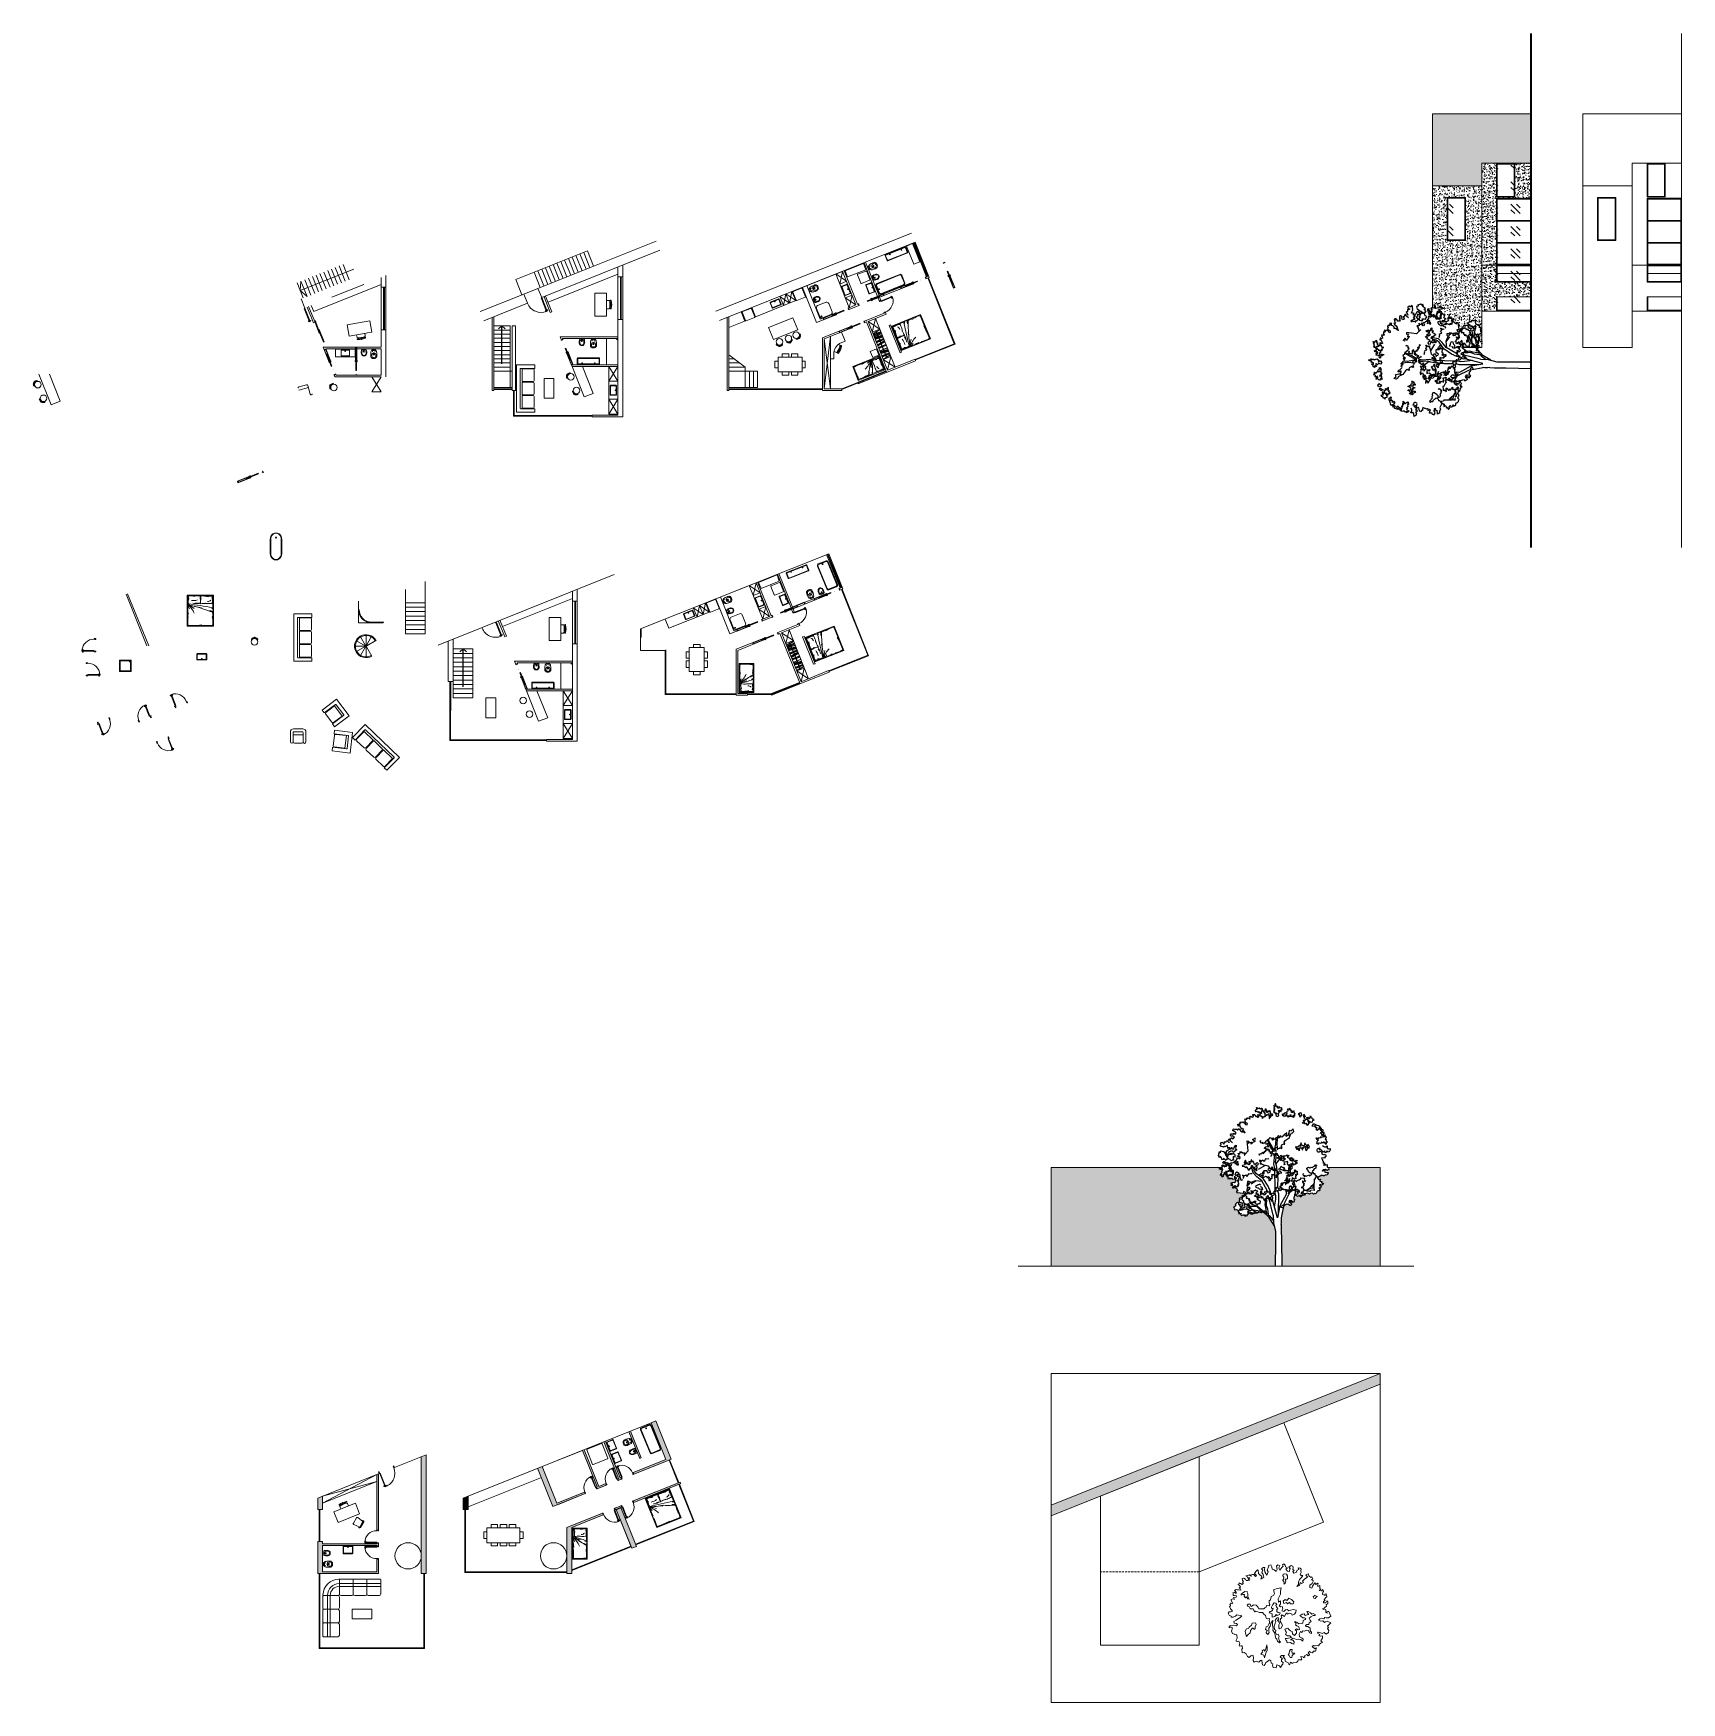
# Model space of a CAD drawing. Header units: millimetres. Extents: x -4829 to 17751, y -2575 to 15731.
# Drawn here: x -4829 to 5189, y 1265 to 11414 of the extents above; entities that cross this region are included whole.
import ezdxf

# ---------------------------------------------------------------- set-up
doc = ezdxf.new("R2010")
doc.units = ezdxf.units.MM
doc.linetypes.add('NASCOSTAX2', pattern=[19.05, 12.7, -6.35])
doc.layers.get('0').update_dxf_attribs({"lineweight": 20})
for name, color, linetype, lineweight in [('Alberi_tronco', 7, 'Continuous', 25), ('Albero_foglie', 7, 'Continuous', 25), ('Arredo', 7, 'Continuous', 9), ('linea terra', 7, 'Continuous', 35), ('retini', 253, 'Continuous', 13)]:
    doc.layers.add(name, color=color, linetype=linetype, lineweight=lineweight)
for name, color, linetype in [('campitura', 254, 'Continuous'), ('finestre', 140, 'Continuous'), ('MURO', 44, 'Continuous')]:
    doc.layers.add(name, color=color, linetype=linetype)
doc.layers.add('VERDE_alberi', color=104, linetype='Continuous', plot=False)

# ---------------------------------------------------------------- blocks, each defined once
blk = doc.blocks.new('SEDIA3')
blk.add_lwpolyline([(-0.21, 0.15, -0.946147), (-0.2, 0.25), (0.2, 0.25, -0.946147), (0.21, 0.15)], format="xyb")
blk.add_lwpolyline([(0.19, -0.25), (-0.19, -0.25, -0.447008), (-0.24, -0.19), (-0.2, 0.2), (0.2, 0.2), (0.24, -0.19, -0.447008)], format="xyb", close=True)

msp = doc.modelspace()

# ---------------------------------------------------------------- hatches: boundary and pattern name
h = msp.add_hatch()
h.set_pattern_fill('GOST_GLASS', color=256, scale=16, angle=90)
h.paths.add_polyline_path([(3871, 10411), (3769, 10411), (3769, 10159), (3871, 10159)])
h.paths.add_polyline_path([(4069, 9811), (4069, 9730), (4275, 9730), (4275, 9811)])
h.paths.add_polyline_path([(4271, 9905), (4271, 9953), (4069, 9953), (4069, 9905)])
h.paths.add_polyline_path([(4271, 9954), (4271, 10001), (4069, 10001), (4069, 9954)])
h.paths.add_polyline_path([(4271, 10010), (4271, 10138), (4069, 10138), (4069, 10010)])
h.paths.add_polyline_path([(4271, 10142), (4271, 10273), (4069, 10273), (4069, 10142)])
h.paths.add_polyline_path([(4069, 10405), (4069, 10276), (4271, 10276), (4271, 10405)])
h.paths.add_polyline_path([(4069, 10423), (4171, 10423), (4171, 10619), (4069, 10619)])
at = {"layer": 'campitura'}
h = msp.add_hatch(color=256, dxfattribs=at)
h.dxf.hatch_style = 1
h.paths.add_polyline_path([(-1671, 2457), (-1476, 2535), (-1480, 2544), (-1647, 2478), (-1736, 2700), (-1764, 2689)])
h.paths.add_polyline_path([(-1393, 2579), (-1482, 2802), (-1491, 2798), (-1402, 2576), (-1406, 2574), (-1402, 2565), (-1398, 2566), (-1347, 2587), (-1350, 2596)])
h.paths.add_polyline_path([(-1272, 2628), (-1276, 2626), (-1272, 2617), (-1255, 2624), (-1258, 2633), (-1263, 2631), (-1352, 2854), (-1361, 2850)])
h.paths.add_polyline_path([(-984, 2743), (-1184, 2663), (-1180, 2653), (-980, 2733), (-952, 2745), (-1045, 2977), (-1073, 2966)])
h.paths.add_polyline_path([(-1366, 2407), (-1370, 2416), (-1587, 2329), (-1587, 2050), (-1557, 2050), (-1557, 2330)])
h.paths.add_polyline_path([(-1183, 2491), (-1179, 2482), (-893, 2596), (-897, 2605)])
h.paths.add_polyline_path([(-1254, 2452), (-1257, 2461), (-1295, 2446), (-1291, 2437), (-1287, 2439), (-1192, 2203), (-1164, 2214), (-1259, 2450)])
h = msp.add_hatch(color=256, dxfattribs=at)
h.dxf.hatch_style = 1
h.paths.add_polyline_path([(-1143, 2748), (-1134, 2752), (-1199, 2915), (-1209, 2911)])
h = msp.add_hatch(color=256, dxfattribs=at)
h.dxf.hatch_style = 1
h.paths.add_polyline_path([(-2441, 2772), (-2471, 2760), (-2471, 2050), (-2441, 2050)])
h.paths.add_polyline_path([(-2731, 2656), (-2741, 2652), (-2741, 2313), (-2731, 2313)])
h.paths.add_polyline_path([(-2731, 2137), (-2741, 2137), (-2741, 2060), (-3071, 2060), (-3071, 2050), (-2731, 2050)])
h.paths.add_polyline_path([(-3101, 2438), (-3071, 2438), (-3071, 2520), (-3101, 2508)])
h.paths.add_polyline_path([(-3071, 2245), (-3101, 2245), (-3101, 2050), (-3071, 2050), (-3071, 2220), (-2741, 2220), (-2741, 2217), (-2731, 2217), (-2731, 2233), (-2741, 2233), (-2741, 2230), (-3071, 2230)])
h = msp.add_hatch(color=256, dxfattribs=at)
h.dxf.hatch_style = 1
h.paths.add_polyline_path([(-2187, 2520), (-2191, 2518), (-2217, 2508), (-2217, 2438), (-2187, 2438)])
at = {"layer": 'finestre'}
h = msp.add_hatch(color=256, dxfattribs=at)
h.dxf.hatch_style = 1
h.paths.add_polyline_path([(-2203, 2438), (-2207, 2438), (-2207, 2056), (-1587, 2056), (-1587, 2060), (-2203, 2060)])
h.paths.add_polyline_path([(-1196, 2212), (-1197, 2216), (-1557, 2072), (-1557, 2068)])
h.paths.add_polyline_path([(-812, 2366), (-902, 2592), (-906, 2591), (-817, 2368), (-1170, 2227), (-1168, 2223)])
h.paths.add_polyline_path([(-962, 2741), (-965, 2739), (-910, 2600), (-906, 2602)])
h = msp.add_hatch(color=256, dxfattribs=at)
h.dxf.hatch_style = 1
h.paths.add_polyline_path([(-3087, 2438), (-3091, 2438), (-3091, 2245), (-3087, 2245)])
h = msp.add_hatch(color=256, dxfattribs=at)
h.dxf.hatch_style = 1
h.paths.add_polyline_path([(-3091, 1593), (-2451, 1593), (-2451, 2050), (-2455, 2050), (-2455, 1597), (-3087, 1597), (-3087, 2050), (-3091, 2050)])
at = {"layer": 'MURO'}
h = msp.add_hatch(color=256, dxfattribs=at)
h.dxf.hatch_style = 1
h.paths.add_polyline_path([(2495, 4239), (2499, 4244), (2499, 4248), (2495, 4247), (2494, 4253), (2493, 4259), (2487, 4261), (2482, 4263), (2473, 4260), (2470, 4266), (2471, 4270), (2466, 4276), (2473, 4281), (2482, 4289), (2475, 4293), (2483, 4302), (2489, 4305), (2496, 4303), (2498, 4303), (2498, 4294), (2500, 4292), (2508, 4293), (2503, 4288), (2508, 4282), (2508, 4277), (2515, 4279), (2517, 4284), (2522, 4284), (2521, 4287), (2522, 4290), (2516, 4294), (2518, 4298), (2514, 4307), (2508, 4305), (2506, 4309), (2502, 4306), (2499, 4310), (2500, 4317), (2501, 4321), (2506, 4322), (2499, 4329), (2502, 4332), (2509, 4330), (2510, 4335), (2518, 4337), (2516, 4342), (2524, 4348), (2533, 4350), (2542, 4355), (2539, 4357), (2527, 4362), (2485, 4367), (2484, 4373), (2483, 4375), (2487, 4374), (2492, 4377), (2483, 4390), (2480, 4393), (2479, 4396), (2478, 4396), (2477, 4394), (2471, 4400), (2465, 4392), (2462, 4393), (2460, 4396), (2466, 4399), (2461, 4407), (2450, 4411), (2454, 4412), (2461, 4413), (2450, 4423), (2459, 4426), (2469, 4428), (2471, 4424), (2476, 4429), (2475, 4431), (2479, 4433), (2480, 4434), (2480, 4439), (2478, 4447), (2481, 4450), (2484, 4455), (2481, 4458), (2473, 4462), (2470, 4461), (2472, 4453), (2473, 4448), (2462, 4445), (2459, 4449), (2457, 4454), (2452, 4450), (2447, 4449), (2443, 4455), (2438, 4448), (2431, 4450), (2436, 4454), (2433, 4460), (2426, 4464), (2445, 4472), (2446, 4473), (2445, 4474), (2443, 4476), (2441, 4474), (2438, 4472), (2432, 4474), (2430, 4474), (2430, 4471), (2426, 4468), (2425, 4472), (2424, 4473), (2422, 4470), (2418, 4474), (2416, 4473), (2414, 4476), (2411, 4484), (2410, 4489), (2406, 4478), (2404, 4478), (2402, 4464), (2396, 4460), (2393, 4467), (2396, 4471), (2396, 4475), (2390, 4471), (2386, 4470), (2388, 4480), (2397, 4488), (2395, 4491), (2399, 4504), (2401, 4508), (2392, 4504), (2380, 4507), (2378, 4512), (2394, 4512), (2397, 4514), (2397, 4519), (1357, 4519), (1357, 3919), (2718, 3919), (2721, 4059), (2721, 4118), (2721, 4129), (2712, 4166), (2683, 4214), (2674, 4222), (2668, 4229), (2651, 4242), (2644, 4246), (2634, 4242), (2621, 4246), (2610, 4241), (2580, 4240), (2562, 4240), (2554, 4235), (2553, 4234), (2549, 4229), (2548, 4225), (2541, 4227), (2537, 4221), (2535, 4232), (2532, 4230), (2531, 4226), (2528, 4230), (2525, 4231), (2515, 4226), (2512, 4229), (2509, 4232), (2515, 4238)])
h = msp.add_hatch(color=256, dxfattribs=at)
h.dxf.hatch_style = 1
h.paths.add_polyline_path([(2964, 4359), (2960, 4360), (2952, 4356), (2945, 4362), (2933, 4360), (2927, 4355), (2915, 4363), (2904, 4359), (2898, 4357), (2902, 4353), (2900, 4350), (2893, 4353), (2893, 4348), (2885, 4351), (2883, 4347), (2880, 4343), (2874, 4349), (2877, 4341), (2875, 4338), (2871, 4342), (2870, 4349), (2863, 4345), (2855, 4342), (2850, 4345), (2845, 4348), (2837, 4352), (2835, 4340), (2831, 4327), (2838, 4323), (2834, 4316), (2831, 4309), (2832, 4307), (2829, 4306), (2822, 4313), (2821, 4316), (2813, 4318), (2816, 4314), (2816, 4309), (2816, 4308), (2815, 4303), (2817, 4301), (2819, 4296), (2811, 4288), (2811, 4286), (2796, 4296), (2789, 4293), (2787, 4296), (2780, 4292), (2778, 4288), (2775, 4286), (2772, 4289), (2757, 4212), (2757, 4200), (2757, 4184), (2755, 4171), (2756, 4145), (2757, 4074), (2759, 3919), (3357, 3919), (3357, 4519), (3038, 4519), (3038, 4518), (3044, 4517), (3047, 4511), (3046, 4503), (3041, 4508), (3039, 4503), (3036, 4500), (3034, 4501), (3031, 4503), (3010, 4502), (3007, 4495), (3016, 4498), (3020, 4500), (3022, 4487), (3024, 4487), (3032, 4486), (3043, 4486), (3042, 4482), (3039, 4480), (3036, 4475), (3028, 4474), (3025, 4474), (3021, 4472), (3016, 4468), (3010, 4471), (3005, 4470), (3002, 4473), (2978, 4460), (2975, 4458), (2981, 4450), (2980, 4446), (2992, 4448), (2994, 4447), (2992, 4442), (2990, 4442), (2989, 4438), (2996, 4433), (2999, 4433), (3004, 4431), (2998, 4426), (3011, 4421), (3015, 4420), (3002, 4411), (2997, 4413), (2996, 4415), (2988, 4412), (2989, 4408), (2998, 4405), (2992, 4389), (2989, 4394), (2985, 4394), (2991, 4383), (2988, 4376), (2978, 4376), (2972, 4371), (2970, 4365)])
h = msp.add_hatch(color=256, dxfattribs=at)
h.dxf.hatch_style = 1
h.paths.add_polyline_path([(3357, 3200), (3357, 3265), (1357, 2465), (1357, 2400)])
at = {"layer": 'retini'}
h = msp.add_hatch(dxfattribs=at)
h.set_pattern_fill('GRAVEL', color=256, scale=2, angle=90)
h.paths.add_polyline_path([(3975, 10486), (3975, 10625), (4055, 10625), (4175, 10625), (4275, 10625), (4275, 10924), (3675, 10924), (3675, 10486)])
h = msp.add_hatch(dxfattribs=at)
h.set_pattern_fill('AR-CONC', color=256, scale=0.23)
h.paths.add_polyline_path([(4275, 9901), (4065, 9901), (4065, 10004), (3975, 10004), (3975, 9724), (4065, 9724), (4065, 9811), (4275, 9811)])
h.paths.add_polyline_path([(4065, 10411), (4275, 10411), (4275, 10625), (4175, 10625), (4175, 10420), (4065, 10420), (4065, 10625), (4055, 10625), (3975, 10625), (3975, 10004), (4065, 10004)])
h.paths.add_polyline_path([(4275, 9728), (4065, 9728), (4065, 9724), (4275, 9724)], flags=17)
h = msp.add_hatch(dxfattribs=at)
h.set_pattern_fill('AR-CONC', color=256, scale=0.23)
h.paths.add_polyline_path([(3975, 10486), (3675, 10486), (3675, 9745), (3684, 9744), (3686, 9747), (3686, 9763), (3691, 9762), (3694, 9749), (3689, 9741), (3694, 9742), (3707, 9746), (3710, 9744), (3718, 9753), (3728, 9755), (3727, 9751), (3723, 9745), (3727, 9745), (3731, 9748), (3738, 9745), (3733, 9739), (3720, 9737), (3719, 9736), (3709, 9732), (3714, 9730), (3722, 9727), (3725, 9725), (3723, 9722), (3708, 9722), (3712, 9718), (3713, 9715), (3715, 9716), (3720, 9719), (3725, 9721), (3728, 9719), (3725, 9717), (3726, 9716), (3729, 9715), (3727, 9711), (3724, 9711), (3723, 9709), (3726, 9703), (3724, 9700), (3719, 9697), (3725, 9695), (3734, 9714), (3738, 9707), (3743, 9705), (3747, 9709), (3750, 9703), (3743, 9698), (3748, 9694), (3747, 9689), (3744, 9684), (3748, 9682), (3752, 9678), (3749, 9668), (3744, 9669), (3736, 9671), (3735, 9667), (3739, 9660), (3742, 9657), (3747, 9660), (3750, 9662), (3758, 9660), (3763, 9661), (3764, 9661), (3766, 9666), (3768, 9664), (3774, 9670), (3769, 9672), (3771, 9681), (3775, 9690), (3784, 9679), (3785, 9687), (3787, 9691), (3790, 9680), (3798, 9675), (3802, 9680), (3805, 9678), (3805, 9675), (3797, 9670), (3803, 9663), (3801, 9662), (3801, 9661), (3804, 9660), (3807, 9657), (3820, 9648), (3823, 9653), (3822, 9657), (3824, 9656), (3830, 9655), (3835, 9613), (3839, 9600), (3841, 9597), (3846, 9607), (3849, 9616), (3855, 9624), (3860, 9622), (3862, 9630), (3867, 9631), (3865, 9637), (3867, 9640), (3875, 9634), (3876, 9639), (3880, 9640), (3887, 9640), (3890, 9637), (3888, 9633), (3892, 9631), (3890, 9626), (3898, 9622), (3903, 9623), (3907, 9617), (3910, 9618), (3913, 9618), (3913, 9622), (3918, 9624), (3920, 9631), (3915, 9631), (3909, 9636), (3904, 9632), (3905, 9639), (3903, 9642), (3894, 9641), (3894, 9643), (3892, 9650), (3895, 9657), (3904, 9665), (3908, 9657), (3916, 9666), (3921, 9673), (3927, 9667), (3932, 9669), (3937, 9666), (3934, 9657), (3936, 9652), (3938, 9646), (3944, 9645), (3950, 9644), (3949, 9639), (3952, 9640), (3958, 9644), (3959, 9623), (3965, 9630), (3967, 9626), (3971, 9623), (3965, 9614), (3966, 9611), (3971, 9608), (3967, 9606), (3965, 9604), (3975, 9601), (3975, 9724)])
h.paths.add_polyline_path([(3765, 10155), (3765, 10415), (3875, 10415), (3875, 10155)], flags=16)
h.paths.add_polyline_path([(3769, 10159), (3769, 10411), (3871, 10411), (3871, 10159)], flags=0)
h = msp.add_hatch(dxfattribs=at)
h.set_pattern_fill('AR-CONC', color=256, scale=0.23, angle=90)
h.set_pattern_definition([(140, (15689.115, 7138.527), (3.66599, 41.90247), [4.3815, -48.1965]), (85, (15689.115, 7138.527), (-43.94307, -8.10599), [3.5052, -38.55733]), (190.45144, (15689.42, 7142.02), (-40.27708, 33.79649), [3.7237, -40.96076]), (136.1842, (15677.43, 7138.527), (9.66974, 62.34818), [6.57225, -72.29475]), (186.63556, (15678.237, 7143.72), (-56.908, 54.60295), [5.58556, -61.4412]), (81.18415, (15677.43, 7138.53), (-56.908, 54.60295), [5.2578, -57.83574]), (111, (15680.352, 7144.37), (23.521, 34.87131), [4.3815, -48.1965]), (56, (15680.35, 7144.37), (-42.36323, 14.21447), [3.5052, -38.5572]), (161.45145, (15682.31, 7147.275), (-18.84224, 49.08578), [3.7237, -40.96069]), (127.5, (15689.115, 7138.527), (-19.447659, 0.710379), [0, -38.08984, 0, -39.1414, 0, -38.70325]), (97.5, (15689.115, 7138.527), (-23.041532, 15.368522), [0, -22.31644, 0, -37.21354, 0, -14.75105]), (57.5, (15689.115, 7125.5), (1.317611, 31.185837), [0, -14.605, 0, -45.5676, 0, -60.4647]), (47.5, (15689.115, 7119.657), (-5.84809, 34.06971), [0, -18.9865, 0, -30.26156, 0, -42.9387])])
h.paths.add_polyline_path([(4065, 9728), (4065, 9724), (4275, 9724), (4275, 9728)])
h.paths.add_polyline_path([(4065, 9903), (4065, 9901), (4275, 9901), (4275, 9903)])
h.paths.add_polyline_path([(4065, 10411), (4065, 10409), (4275, 10409), (4275, 10411)])
h = msp.add_hatch(dxfattribs=at)
h.set_pattern_fill('AR-CONC', color=256, scale=0.23)
h.paths.add_polyline_path([(3975, 9601), (3975, 9601), (3970, 9597), (3971, 9591), (3967, 9590), (3963, 9586), (3961, 9585), (3956, 9576), (3956, 9559), (3955, 9529), (3949, 9518), (3954, 9505), (3954, 9504), (3975, 9504)])
h.paths.add_polyline_path([(3915, 9527), (3906, 9553), (3904, 9556), (3891, 9567), (3886, 9564), (3891, 9563), (3894, 9559), (3886, 9556), (3890, 9552), (3893, 9546), (3882, 9547), (3882, 9540), (3882, 9539), (3882, 9536), (3889, 9542), (3898, 9538), (3898, 9534), (3905, 9530), (3899, 9523), (3897, 9520), (3895, 9511), (3882, 9511), (3877, 9521), (3872, 9528), (3863, 9529), (3857, 9509), (3860, 9510), (3863, 9504), (3935, 9504)])

# ---------------------------------------------------------------- linework, layer by layer
for p, q in [((5189, 8288), (5189, 11414)), ((4275, 10924), (3675, 10924)), ((3675, 10924), (3675, 10060)), ((5189, 10924), (4589, 10924)), ((4589, 10924), (4589, 10060)), ((4055, 10625), (3975, 10625)), ((3975, 10625), (3975, 9724)), ((4055, 10625), (4175, 10625)), ((4065, 10420), (4065, 10625)), ((4175, 10420), (4175, 10625)), ((4275, 10625), (4175, 10625)), ((4969, 10625), (4889, 10625)), ((4889, 10625), (4889, 9724)), ((4969, 10625), (5089, 10625)), ((4979, 10420), (4979, 10625)), ((5089, 10420), (5089, 10625)), ((5189, 10625), (5089, 10625)), ((3765, 10155), (3765, 10415)), ((3765, 10415), (3875, 10415)), ((3875, 10155), (3875, 10415)), ((4175, 10420), (4065, 10420)), ((4275, 10411), (4065, 10411)), ((4065, 10411), (4065, 9901)), ((4275, 10409), (4065, 10409)), ((4271, 10405), (4069, 10405)), ((4069, 10276), (4069, 10405)), ((4271, 10276), (4271, 10405)), ((4679, 10155), (4679, 10415)), ((4679, 10415), (4789, 10415)), ((4789, 10155), (4789, 10415)), ((5089, 10420), (4979, 10420)), ((5189, 10411), (4979, 10411)), ((4979, 10411), (4979, 9901)), ((5189, 10409), (4979, 10409)), ((5185, 10405), (4983, 10405)), ((4983, 10276), (4983, 10405)), ((5185, 10276), (5185, 10405)), ((4271, 10276), (4069, 10276)), ((4271, 10273), (4069, 10273)), ((4069, 10142), (4069, 10273)), ((4271, 10142), (4271, 10273)), ((5185, 10276), (4983, 10276)), ((5185, 10273), (4983, 10273)), ((4983, 10142), (4983, 10273)), ((5185, 10142), (5185, 10273)), ((-1043, 10151), (-1762, 9863)), ((-680, 9724), (508, 10200)), ((3875, 10155), (3765, 10155)), ((4789, 10155), (4679, 10155)), ((-1786, 9961), (-1461, 10091)), ((-1021, 10095), (-1739, 9807)), ((-1517, 9961), (-1554, 10054)), ((-1493, 9970), (-1531, 10063)), ((-1470, 9980), (-1507, 10073)), ((-1447, 9989), (-1484, 10082)), ((-1424, 9998), (-1461, 10091)), ((-658, 9668), (531, 10144)), ((518, 10139), (599, 9934)), ((522, 10140), (604, 9936)), ((526, 10142), (608, 9937)), ((531, 10144), (616, 9930)), ((4271, 10142), (4069, 10142)), ((4271, 10138), (4069, 10138)), ((4069, 10010), (4069, 10138)), ((4271, 10010), (4271, 10138)), ((5185, 10142), (4983, 10142)), ((5185, 10138), (4983, 10138)), ((4983, 10010), (4983, 10138)), ((5185, 10010), (5185, 10138)), ((-2882, 9981), (-3207, 9851)), ((-3049, 9860), (-3087, 9953)), ((-3026, 9870), (-3063, 9962)), ((-3003, 9879), (-3040, 9972)), ((-2980, 9888), (-3017, 9981)), ((-2957, 9897), (-2994, 9990)), ((-2933, 9907), (-2970, 10000)), ((-2910, 9916), (-2947, 10009)), ((-1897, 9917), (-1786, 9961)), ((-1749, 9868), (-1786, 9961)), ((-1726, 9878), (-1763, 9970)), ((-1702, 9887), (-1739, 9980)), ((-1679, 9896), (-1716, 9989)), ((-1276, 9950), (-1701, 9780)), ((-1656, 9905), (-1693, 9998)), ((-1633, 9915), (-1670, 10008)), ((-1609, 9924), (-1647, 10017)), ((-1586, 9933), (-1623, 10026)), ((-1563, 9943), (-1600, 10035)), ((-1540, 9952), (-1577, 10045)), ((-1276, 9737), (-1276, 9993)), ((-1246, 9934), (-1246, 10005)), ((-155, 9869), (90, 9967)), ((48, 9951), (130, 9746)), ((48, 9951), (114, 9907)), ((72, 9890), (90, 9967)), ((90, 9967), (171, 9763)), ((90, 9967), (171, 9763)), ((268, 9993), (267, 9998)), ((271, 10001), (276, 10003)), ((271, 10001), (276, 10003)), ((273, 9994), (271, 10000)), ((273, 9994), (271, 10000)), ((272, 10011), (280, 10014)), ((274, 9995), (272, 9999)), ((274, 9994), (279, 9995)), ((274, 9994), (279, 9995)), ((278, 10002), (279, 10000)), ((280, 9998), (279, 10000)), ((282, 9987), (289, 9990)), ((295, 10003), (293, 10008)), ((710, 10022), (701, 10018)), ((710, 10022), (701, 10018)), ((4275, 10004), (3975, 10004)), ((4271, 10010), (4069, 10010)), ((4271, 10001), (4069, 10001)), ((4069, 10001), (4069, 9954)), ((4271, 9954), (4069, 9954)), ((4271, 9953), (4069, 9953)), ((4271, 9954), (4271, 10001)), ((4271, 9905), (4271, 9953)), ((5189, 10004), (4889, 10004)), ((5185, 10010), (4983, 10010)), ((5185, 10001), (4983, 10001)), ((4983, 10001), (4983, 9954)), ((5185, 9954), (4983, 9954)), ((5185, 9953), (4983, 9953)), ((5185, 9954), (5185, 10001)), ((5185, 9905), (5185, 9953)), ((-3189, 9805), (-3226, 9897)), ((-3207, 9851), (-3203, 9907)), ((-3207, 9851), (-3165, 9814)), ((-3165, 9814), (-3203, 9907)), ((-3142, 9823), (-3179, 9916)), ((-3119, 9832), (-3156, 9925)), ((-3096, 9842), (-3133, 9935)), ((-2716, 9886), (-3125, 9722)), ((-3073, 9851), (-3110, 9944)), ((-2821, 9887), (-3015, 9809)), ((-2716, 9870), (-2716, 9929)), ((-2716, 9870), (-2686, 9870)), ((-2716, 9611), (-2716, 9870)), ((-2686, 9870), (-2686, 9941)), ((-2686, 9870), (-2686, 9611)), ((-1860, 9824), (-1897, 9917)), ((-1847, 9829), (-1762, 9863)), ((-1739, 9807), (-1762, 9863)), ((-1276, 9934), (-1246, 9934)), ((-1260, 9934), (-1260, 9674)), ((-1256, 9934), (-1256, 9674)), ((-1246, 9934), (-1246, 9737)), ((-70, 9656), (-155, 9869)), ((-90, 9858), (-92, 9862)), ((-86, 9859), (-88, 9865)), ((-86, 9859), (-88, 9865)), ((-87, 9866), (-83, 9868)), ((-87, 9866), (-83, 9868)), ((-86, 9875), (-79, 9878)), ((-85, 9860), (-86, 9864)), ((-84, 9858), (-80, 9860)), ((-84, 9858), (-80, 9860)), ((-80, 9866), (-80, 9865)), ((-79, 9863), (-80, 9865)), ((-77, 9852), (-70, 9855)), ((-64, 9868), (-66, 9873)), ((72, 9890), (114, 9907)), ((280, 9925), (278, 9930)), ((283, 9943), (291, 9946)), ((293, 9919), (300, 9922)), ((309, 9937), (307, 9941)), ((311, 9819), (516, 9901)), ((314, 9809), (520, 9891)), ((595, 9932), (612, 9939)), ((598, 9923), (595, 9932)), ((595, 9932), (598, 9923)), ((598, 9923), (616, 9930)), ((603, 9937), (604, 9936)), ((608, 9927), (768, 9526)), ((611, 9928), (773, 9524)), ((612, 9939), (616, 9930)), ((742, 9943), (772, 9867)), ((4275, 9903), (4065, 9903)), ((4275, 9901), (4065, 9901)), ((5189, 9903), (4979, 9903)), ((5189, 9901), (4979, 9901)), ((-3179, 9744), (-3202, 9799)), ((-3127, 9654), (-3165, 9749)), ((-3117, 9657), (-3156, 9753)), ((-3125, 9722), (-3140, 9760)), ((-1847, 9829), (-2113, 9722)), ((-1825, 9773), (-2091, 9667)), ((-1825, 9773), (-1847, 9829)), ((-1739, 9807), (-1743, 9805)), ((-1710, 9723), (-1743, 9805)), ((-1706, 9725), (-1739, 9807)), ((-1687, 9717), (-1725, 9813)), ((-1677, 9721), (-1716, 9817)), ((-462, 9747), (-440, 9691)), ((-444, 9689), (-195, 9789)), ((-270, 9759), (-292, 9815)), ((-233, 9774), (-292, 9815)), ((-270, 9759), (-255, 9830)), ((-233, 9774), (-255, 9830)), ((-195, 9789), (-255, 9830)), ((-233, 9774), (-218, 9845)), ((-195, 9789), (-218, 9845)), ((-79, 9790), (-81, 9795)), ((-75, 9808), (-68, 9811)), ((-66, 9784), (-58, 9787)), ((-50, 9801), (-52, 9806)), ((105, 9806), (147, 9823)), ((105, 9806), (171, 9763)), ((129, 9735), (125, 9744)), ((125, 9744), (129, 9735)), ((130, 9746), (147, 9823)), ((189, 9759), (185, 9768)), ((185, 9768), (189, 9759)), ((261, 9799), (265, 9789)), ((264, 9800), (301, 9815)), ((312, 9787), (322, 9791)), ((314, 9784), (312, 9787)), ((315, 9784), (314, 9784)), ((319, 9785), (315, 9784)), ((323, 9788), (318, 9786)), ((318, 9786), (319, 9785)), ((322, 9791), (323, 9788)), ((391, 9814), (324, 9787)), ((324, 9787), (325, 9784)), ((393, 9811), (325, 9784)), ((384, 9817), (383, 9817)), ((383, 9816), (384, 9813)), ((384, 9817), (385, 9817)), ((384, 9813), (387, 9814)), ((384, 9811), (389, 9813)), ((389, 9813), (384, 9811)), ((384, 9811), (384, 9811)), ((385, 9813), (385, 9813)), ((390, 9809), (385, 9807)), ((385, 9807), (390, 9809)), ((385, 9807), (385, 9807)), ((386, 9817), (387, 9815)), ((387, 9814), (387, 9814)), ((387, 9806), (390, 9807)), ((387, 9807), (387, 9806)), ((388, 9803), (387, 9806)), ((389, 9813), (389, 9813)), ((389, 9813), (389, 9813)), ((389, 9807), (389, 9807)), ((390, 9803), (389, 9803)), ((390, 9809), (390, 9809)), ((390, 9809), (390, 9809)), ((391, 9804), (390, 9807)), ((390, 9803), (391, 9804)), ((391, 9814), (393, 9810)), ((4065, 9811), (4065, 9724)), ((4275, 9811), (4065, 9811)), ((4069, 9811), (4069, 9730)), ((5189, 9811), (4979, 9811)), ((4979, 9811), (4979, 9724)), ((4983, 9811), (4983, 9730)), ((-3179, 9743), (-3183, 9742)), ((-3150, 9660), (-3183, 9742)), ((-3146, 9661), (-3179, 9743)), ((-3157, 9664), (-3154, 9666)), ((-3157, 9663), (-3157, 9664)), ((-3157, 9663), (-3156, 9662)), ((-3156, 9661), (-3153, 9662)), ((-3154, 9666), (-3153, 9662)), ((-3154, 9665), (-3154, 9665)), ((-3151, 9662), (-3153, 9667)), ((-3153, 9667), (-3151, 9662)), ((-3153, 9667), (-3153, 9667)), ((-3153, 9663), (-3153, 9663)), ((-3151, 9662), (-3151, 9662)), ((-3151, 9662), (-3151, 9662)), ((-3146, 9661), (-3150, 9660)), ((-3149, 9669), (-3149, 9669)), ((-3149, 9669), (-3147, 9664)), ((-3147, 9664), (-3149, 9669)), ((-3144, 9669), (-3147, 9669)), ((-3147, 9668), (-3147, 9668)), ((-3147, 9668), (-3146, 9665)), ((-3147, 9666), (-3146, 9666)), ((-3147, 9664), (-3147, 9664)), ((-3147, 9664), (-3147, 9664)), ((-3143, 9667), (-3146, 9665)), ((-3143, 9668), (-3144, 9669)), ((-3143, 9668), (-3143, 9667)), ((-3117, 9657), (-3127, 9654)), ((-2041, 9288), (-2041, 9687)), ((-2031, 9243), (-2031, 9691)), ((-1717, 9728), (-1715, 9729)), ((-1717, 9726), (-1717, 9728)), ((-1717, 9726), (-1717, 9725)), ((-1716, 9725), (-1713, 9726)), ((-1714, 9729), (-1713, 9726)), ((-1714, 9729), (-1714, 9729)), ((-1711, 9726), (-1713, 9731)), ((-1713, 9731), (-1711, 9726)), ((-1713, 9731), (-1713, 9731)), ((-1713, 9727), (-1713, 9727)), ((-1711, 9726), (-1711, 9726)), ((-1711, 9726), (-1711, 9726)), ((-1706, 9725), (-1710, 9723)), ((-1709, 9733), (-1709, 9732)), ((-1707, 9728), (-1709, 9733)), ((-1709, 9732), (-1707, 9727)), ((-1704, 9733), (-1707, 9732)), ((-1707, 9731), (-1707, 9732)), ((-1707, 9732), (-1706, 9729)), ((-1707, 9729), (-1706, 9730)), ((-1707, 9727), (-1707, 9728)), ((-1707, 9728), (-1707, 9728)), ((-1703, 9731), (-1706, 9729)), ((-1703, 9732), (-1704, 9733)), ((-1703, 9732), (-1703, 9731)), ((-1677, 9721), (-1687, 9717)), ((-1276, 9547), (-1276, 9737)), ((-1276, 9674), (-1246, 9674)), ((-1246, 9389), (-1246, 9737)), ((-612, 9288), (-612, 9687)), ((-602, 9243), (-602, 9691)), ((-602, 9626), (-500, 9667)), ((-527, 9721), (-505, 9665)), ((46, 9713), (-46, 9676)), ((342, 9713), (222, 9664)), ((225, 9655), (222, 9664)), ((222, 9664), (225, 9655)), ((235, 9659), (225, 9655)), ((357, 9353), (235, 9659)), ((355, 9707), (244, 9663)), ((363, 9366), (244, 9663)), ((316, 9616), (244, 9663)), ((270, 9598), (290, 9681)), ((409, 9384), (290, 9681)), ((342, 9717), (341, 9716)), ((341, 9716), (342, 9713)), ((345, 9719), (342, 9717)), ((342, 9713), (351, 9716)), ((350, 9720), (345, 9718)), ((345, 9718), (345, 9719)), ((351, 9716), (350, 9720)), ((355, 9707), (351, 9717)), ((381, 9642), (372, 9638)), ((448, 9475), (381, 9642)), ((388, 9634), (564, 9704)), ((450, 9654), (397, 9633)), ((486, 9671), (478, 9668)), ((488, 9671), (494, 9671)), ((619, 9554), (560, 9703)), ((623, 9556), (564, 9704)), ((623, 9556), (564, 9704)), ((4275, 9724), (3975, 9724)), ((4275, 9728), (4065, 9728)), ((4069, 9730), (4275, 9730)), ((5189, 9724), (4889, 9724)), ((5189, 9728), (4979, 9728)), ((4983, 9730), (5189, 9730)), ((-2716, 9505), (-2716, 9611)), ((-2716, 9611), (-2686, 9611)), ((-2686, 9325), (-2686, 9611)), ((-1931, 9635), (-2031, 9635)), ((-1931, 9610), (-2031, 9610)), ((-1931, 9585), (-2031, 9585)), ((-1931, 9560), (-2031, 9560)), ((-1931, 9635), (-1931, 9260)), ((-1918, 9243), (-1918, 9635)), ((-1918, 9635), (-1898, 9635)), ((-1898, 9635), (-1898, 9243)), ((-1627, 9569), (-1276, 9569)), ((-1619, 9548), (-1627, 9569)), ((-1611, 9554), (-1620, 9550)), ((-1612, 9559), (-1276, 9559)), ((-1612, 9559), (-1610, 9551)), ((-1498, 9550), (-1493, 9550)), ((-1346, 9399), (-1346, 9559)), ((-1276, 9092), (-1276, 9547)), ((-228, 9539), (-229, 9542)), ((-176, 9563), (-179, 9565)), ((-172, 9567), (-175, 9569)), ((-172, 9561), (-171, 9560)), ((-171, 9560), (-168, 9564)), ((-170, 9565), (-168, 9564)), ((143, 9633), (-33, 9563)), ((-33, 9563), (-33, 9243)), ((146, 9624), (-23, 9556)), ((-23, 9253), (17, 9572)), ((-23, 9556), (-23, 9253)), ((-23, 9556), (17, 9253)), ((17, 9572), (17, 9253)), ((105, 9542), (71, 9529)), ((82, 9598), (105, 9542)), ((316, 9616), (270, 9598)), ((291, 9606), (335, 9497)), ((293, 9607), (337, 9498)), ((447, 9486), (388, 9634)), ((451, 9487), (391, 9635)), ((447, 9486), (623, 9556)), ((-3067, 9505), (-2716, 9505)), ((-3031, 9415), (-3067, 9505)), ((-3052, 9495), (-2871, 9495)), ((-3022, 9419), (-3052, 9495)), ((-2993, 9493), (-2993, 9448)), ((-2871, 9420), (-2871, 9495)), ((-2862, 9495), (-2716, 9495)), ((-2862, 9420), (-2862, 9495)), ((-2832, 9476), (-2832, 9468)), ((-2822, 9486), (-2817, 9486)), ((-2822, 9455), (-2817, 9455)), ((-2807, 9476), (-2807, 9468)), ((-2772, 9461), (-2772, 9453)), ((-2764, 9466), (-2764, 9461)), ((-2764, 9466), (-2764, 9461)), ((-2757, 9467), (-2763, 9467)), ((-2757, 9467), (-2763, 9467)), ((-2757, 9471), (-2762, 9471)), ((-2758, 9466), (-2762, 9466)), ((-2762, 9459), (-2760, 9459)), ((-2757, 9443), (-2762, 9443)), ((-2758, 9459), (-2760, 9459)), ((-2756, 9466), (-2756, 9461)), ((-2756, 9466), (-2756, 9461)), ((-2747, 9461), (-2747, 9453)), ((-2716, 9483), (-2716, 9495)), ((-2716, 9335), (-2716, 9483)), ((-1931, 9535), (-2031, 9535)), ((-1931, 9510), (-2031, 9510)), ((-1931, 9485), (-2031, 9485)), ((-1931, 9460), (-2031, 9460)), ((-1555, 9389), (-1588, 9471)), ((-1579, 9475), (-1549, 9399)), ((-1390, 9441), (-1520, 9441)), ((-1508, 9540), (-1508, 9532)), ((-1498, 9519), (-1493, 9519)), ((-1483, 9540), (-1483, 9532)), ((-1437, 9525), (-1437, 9517)), ((-1429, 9529), (-1429, 9525)), ((-1429, 9529), (-1429, 9525)), ((-1422, 9530), (-1428, 9530)), ((-1422, 9530), (-1428, 9530)), ((-1422, 9535), (-1427, 9535)), ((-1423, 9529), (-1427, 9529)), ((-1427, 9523), (-1425, 9523)), ((-1422, 9507), (-1427, 9507)), ((-1423, 9523), (-1425, 9523)), ((-1421, 9529), (-1421, 9525)), ((-1421, 9529), (-1421, 9525)), ((-1412, 9525), (-1412, 9517)), ((-602, 9460), (-502, 9385)), ((-298, 9514), (-297, 9518)), ((-297, 9511), (-297, 9509)), ((-297, 9509), (-292, 9509)), ((-292, 9514), (-292, 9518)), ((-292, 9510), (-292, 9509)), ((-233, 9536), (-234, 9539)), ((-231, 9533), (-230, 9531)), ((-230, 9531), (-226, 9533)), ((-227, 9535), (-226, 9533)), ((37, 9475), (37, 9435)), ((76, 9487), (75, 9487)), ((313, 9453), (151, 9388)), ((310, 9451), (343, 9368)), ((313, 9453), (347, 9369)), ((335, 9497), (358, 9439)), ((337, 9498), (360, 9440)), ((383, 9449), (337, 9431)), ((383, 9449), (363, 9366)), ((448, 9475), (439, 9472)), ((768, 9526), (530, 9431)), ((773, 9524), (532, 9428)), ((-2989, 9335), (-2991, 9340)), ((-1931, 9435), (-2031, 9435)), ((-1931, 9410), (-2031, 9410)), ((-1931, 9385), (-2031, 9385)), ((-1931, 9360), (-2031, 9360)), ((-1931, 9360), (-1918, 9360)), ((-1892, 9399), (-1892, 9110)), ((-1782, 9399), (-1892, 9399)), ((-1870, 9374), (-1870, 9135)), ((-1782, 9377), (-1868, 9377)), ((-1858, 9374), (-1792, 9374)), ((-1858, 9297), (-1858, 9374)), ((-1785, 9367), (-1785, 9304)), ((-1782, 9377), (-1782, 9399)), ((-1586, 9341), (-1589, 9337)), ((-1585, 9340), (-1586, 9341)), ((-1581, 9339), (-1578, 9337)), ((-1276, 9389), (-1555, 9389)), ((-1555, 9389), (-1481, 9203)), ((-1276, 9399), (-1549, 9399)), ((-1523, 9438), (-1523, 9405)), ((-1520, 9435), (-1520, 9408)), ((-1520, 9402), (-1390, 9402)), ((-1393, 9438), (-1517, 9438)), ((-1517, 9405), (-1393, 9405)), ((-1491, 9389), (-1426, 9225)), ((-1390, 9408), (-1390, 9435)), ((-1387, 9405), (-1387, 9438)), ((-1331, 9389), (-1331, 9099)), ((-1331, 9299), (-1276, 9389)), ((-1276, 9299), (-1331, 9389)), ((-1246, 9389), (-1246, 9082)), ((-569, 9435), (-602, 9435)), ((-536, 9410), (-602, 9410)), ((-502, 9385), (-602, 9385)), ((-502, 9360), (-602, 9360)), ((-502, 9385), (-502, 9360)), ((-502, 9260), (-502, 9360)), ((-502, 9360), (-427, 9360)), ((-477, 9260), (-477, 9360)), ((-452, 9260), (-452, 9360)), ((-427, 9260), (-427, 9360)), ((37, 9435), (17, 9435)), ((354, 9360), (84, 9252)), ((355, 9357), (84, 9248)), ((151, 9388), (185, 9304)), ((151, 9388), (185, 9304)), ((155, 9389), (189, 9306)), ((533, 9423), (184, 9283)), ((353, 9362), (184, 9294)), ((347, 9369), (185, 9304)), ((284, 9349), (338, 9370)), ((337, 9431), (409, 9384)), ((530, 9433), (363, 9366)), ((530, 9433), (533, 9423)), ((-3215, 9244), (-3157, 9260)), ((-3214, 9265), (-3168, 9277)), ((-3161, 9273), (-3146, 9220)), ((-3026, 9277), (-3029, 9273)), ((-3027, 9272), (-3029, 9273)), ((-3025, 9276), (-3026, 9277)), ((-3024, 9270), (-3021, 9269)), ((-3021, 9275), (-3018, 9273)), ((-2995, 9325), (-3000, 9336)), ((-2716, 9325), (-2995, 9325)), ((-2871, 9335), (-2989, 9335)), ((-2716, 9335), (-2861, 9335)), ((-2861, 9335), (-2861, 9335)), ((-2861, 9335), (-2861, 9335)), ((-2716, 9235), (-2771, 9325)), ((-2771, 9235), (-2716, 9325)), ((-2041, 9288), (-2041, 9243)), ((-2041, 9243), (-2031, 9243)), ((-2031, 9260), (-1931, 9260)), ((-2031, 9252), (-1918, 9252)), ((-2031, 9248), (-1918, 9248)), ((-1931, 9260), (-1918, 9260)), ((-1898, 9243), (-1918, 9243)), ((-1910, 9243), (-1910, 9087)), ((-1906, 9243), (-1906, 9091)), ((-1792, 9297), (-1858, 9297)), ((-1792, 9293), (-1858, 9293)), ((-1858, 9293), (-1858, 9216)), ((-1785, 9223), (-1785, 9286)), ((-1587, 9336), (-1589, 9337)), ((-1584, 9334), (-1581, 9332)), ((-1331, 9299), (-1276, 9299)), ((-612, 9288), (-612, 9243)), ((-602, 9243), (-612, 9243)), ((-602, 9260), (-502, 9260)), ((-602, 9252), (-33, 9252)), ((-602, 9248), (-33, 9248)), ((-502, 9260), (-427, 9260)), ((-33, 9243), (84, 9243)), ((-23, 9253), (84, 9253)), ((84, 9253), (84, 9243)), ((184, 9283), (184, 9294)), ((246, 9332), (240, 9332)), ((248, 9332), (257, 9335)), ((-2771, 9235), (-2716, 9235)), ((-1858, 9216), (-1792, 9216)), ((-1858, 9212), (-1858, 9135)), ((-1792, 9212), (-1858, 9212)), ((-1858, 9135), (-1792, 9135)), ((-1785, 9142), (-1785, 9205)), ((-1543, 9219), (-1544, 9218)), ((-1544, 9218), (-1540, 9216)), ((-1542, 9223), (-1540, 9226)), ((-1539, 9217), (-1540, 9216)), ((-1537, 9220), (-1535, 9223)), ((-1481, 9203), (-1426, 9225)), ((-1331, 9099), (-1276, 9189)), ((-1276, 9099), (-1331, 9189)), ((-1331, 9189), (-1276, 9189)), ((-1910, 9087), (-1433, 9087)), ((-1906, 9091), (-1433, 9091)), ((-1892, 9110), (-1782, 9110)), ((-1868, 9132), (-1782, 9132)), ((-1782, 9110), (-1782, 9132)), ((-1433, 9092), (-1276, 9092)), ((-1433, 9082), (-1433, 9092)), ((-1276, 9082), (-1433, 9082)), ((-1331, 9099), (-1276, 9099)), ((-1276, 9082), (-1246, 9082)), ((-3431, 8743), (-3435, 8753)), ((-1138, 7793), (5, 8250)), ((-8, 8245), (74, 8040)), ((-3, 8247), (78, 8042)), ((0, 8248), (82, 8044)), ((5, 8250), (91, 8036)), ((-1298, 8123), (-2368, 7695)), ((-2567, 8033), (-2567, 7763)), ((-2447, 7763), (-2447, 8081)), ((-1553, 7765), (-1553, 8021)), ((-1523, 7962), (-1523, 8033)), ((-681, 7976), (-436, 8074)), ((-478, 8057), (-396, 7852)), ((-478, 8057), (-412, 8013)), ((-454, 7996), (-436, 8074)), ((-436, 8074), (-354, 7869)), ((-436, 8074), (-354, 7869)), ((-113, 8025), (-117, 8024)), ((-97, 8012), (-100, 8020)), ((-52, 8014), (-55, 8022)), ((-46, 8039), (-51, 8038)), ((-29, 8024), (-32, 8031)), ((69, 8038), (87, 8045)), ((73, 8029), (69, 8038)), ((69, 8038), (73, 8029)), ((73, 8029), (91, 8036)), ((78, 8044), (78, 8042)), ((82, 8033), (242, 7633)), ((86, 8034), (247, 7630)), ((87, 8045), (91, 8036)), ((-4139, 7689), (-4265, 8004)), ((-4128, 7689), (-4256, 8007)), ((-3894, 7999), (-3734, 7999)), ((-3894, 7999), (-3894, 7809)), ((-3894, 7995), (-3734, 7995)), ((-3739, 7933), (-3739, 7991)), ((-3734, 7999), (-3734, 7809)), ((-2853, 7830), (-2853, 7962)), ((-2567, 7952), (-2447, 7952)), ((-2567, 7925), (-2447, 7925)), ((-1553, 7977), (-1978, 7808)), ((-1553, 7962), (-1523, 7962)), ((-1537, 7962), (-1537, 7702)), ((-1533, 7962), (-1533, 7702)), ((-1523, 7962), (-1523, 7765)), ((-795, 7865), (-818, 7921)), ((-758, 7880), (-818, 7921)), ((-795, 7865), (-780, 7936)), ((-758, 7880), (-780, 7936)), ((-721, 7895), (-780, 7936)), ((-758, 7880), (-743, 7951)), ((-721, 7895), (-743, 7951)), ((-595, 7762), (-681, 7976)), ((-616, 7964), (-618, 7968)), ((-613, 7972), (-609, 7974)), ((-613, 7972), (-609, 7974)), ((-611, 7965), (-613, 7971)), ((-611, 7965), (-613, 7971)), ((-612, 7982), (-604, 7985)), ((-611, 7966), (-612, 7970)), ((-610, 7965), (-606, 7966)), ((-610, 7965), (-606, 7966)), ((-606, 7973), (-605, 7971)), ((-605, 7969), (-605, 7971)), ((-603, 7958), (-595, 7961)), ((-601, 7914), (-593, 7917)), ((-589, 7974), (-591, 7979)), ((-454, 7996), (-412, 8013)), ((-420, 7913), (-378, 7929)), ((-396, 7852), (-378, 7929)), ((-261, 7906), (-224, 7921)), ((-215, 7925), (-10, 8007)), ((-211, 7915), (-6, 7998)), ((-134, 7921), (-202, 7894)), ((-133, 7917), (-200, 7890)), ((-143, 7922), (-142, 7919)), ((-141, 7923), (-142, 7923)), ((-137, 7920), (-142, 7918)), ((-142, 7919), (-138, 7920)), ((-142, 7917), (-137, 7919)), ((-142, 7918), (-142, 7917)), ((-141, 7923), (-140, 7924)), ((-141, 7919), (-141, 7919)), ((-140, 7923), (-138, 7921)), ((-139, 7920), (-139, 7920)), ((-137, 7919), (-137, 7920)), ((-137, 7920), (-137, 7919)), ((-134, 7920), (-133, 7916)), ((-120, 8003), (-123, 8010)), ((-110, 8002), (-112, 8006)), ((-110, 8002), (-112, 8006)), ((-111, 8009), (-109, 8010)), ((-107, 8010), (-109, 8010)), ((-105, 8004), (-109, 8003)), ((-103, 8004), (-109, 8002)), ((-103, 8004), (-109, 8002)), ((-102, 7999), (-107, 7997)), ((-103, 8005), (-105, 8009)), ((-103, 8005), (-105, 8009)), ((-34, 8010), (-39, 8009)), ((-3736, 7892), (-3739, 7886)), ((-3736, 7893), (-3736, 7903)), ((-3246, 7885), (-3246, 7596)), ((-3136, 7885), (-3246, 7885)), ((-3224, 7860), (-3224, 7621)), ((-3136, 7863), (-3221, 7863)), ((-3211, 7860), (-3145, 7860)), ((-3211, 7783), (-3211, 7860)), ((-3138, 7853), (-3138, 7790)), ((-3136, 7863), (-3136, 7885)), ((-2853, 7830), (-2703, 7830)), ((-2773, 7834), (-2699, 7834)), ((-2567, 7898), (-2447, 7898)), ((-2567, 7844), (-2447, 7844)), ((-2567, 7817), (-2447, 7817)), ((-2015, 7832), (-2019, 7830)), ((-1986, 7748), (-2019, 7830)), ((-1982, 7750), (-2015, 7832)), ((-1964, 7745), (-2001, 7838)), ((-1954, 7749), (-1992, 7842)), ((-988, 7853), (-966, 7797)), ((-966, 7797), (-721, 7895)), ((-604, 7896), (-606, 7901)), ((-591, 7890), (-584, 7893)), ((-576, 7908), (-577, 7912)), ((-480, 7819), (-571, 7782)), ((-420, 7913), (-354, 7869)), ((-397, 7841), (-401, 7850)), ((-401, 7850), (-397, 7841)), ((-337, 7865), (-340, 7875)), ((-340, 7875), (-337, 7865)), ((-183, 7819), (-304, 7771)), ((-264, 7905), (-261, 7896)), ((-213, 7893), (-204, 7897)), ((-212, 7890), (-213, 7893)), ((-210, 7890), (-212, 7890)), ((-207, 7891), (-210, 7890)), ((-203, 7894), (-207, 7892)), ((-207, 7892), (-207, 7891)), ((-204, 7897), (-203, 7894)), ((-202, 7894), (-200, 7890)), ((-184, 7823), (-185, 7822)), ((-185, 7822), (-183, 7819)), ((-180, 7825), (-184, 7823)), ((-183, 7819), (-174, 7823)), ((-175, 7826), (-180, 7824)), ((-180, 7824), (-180, 7825)), ((-174, 7823), (-175, 7826)), ((-170, 7813), (-174, 7823)), ((-135, 7915), (-140, 7913)), ((-140, 7913), (-135, 7915)), ((-140, 7913), (-140, 7913)), ((-139, 7912), (-136, 7913)), ((-137, 7909), (-139, 7912)), ((-138, 7913), (-138, 7912)), ((-136, 7909), (-137, 7909)), ((-136, 7913), (-136, 7913)), ((-136, 7909), (-135, 7910)), ((-135, 7915), (-135, 7915)), ((-135, 7915), (-135, 7915)), ((-135, 7910), (-135, 7913)), ((-4450, 7734), (-4460, 7734)), ((-4460, 7734), (-4460, 7730)), ((-4460, 7730), (-4455, 7730)), ((-4455, 7730), (-4455, 7729)), ((-4455, 7729), (-4452, 7729)), ((-4452, 7729), (-4450, 7731)), ((-4450, 7731), (-4450, 7734)), ((-3894, 7813), (-3734, 7813)), ((-3894, 7809), (-3734, 7809)), ((-3894, 7809), (-3734, 7809)), ((-3487, 7738), (-3486, 7734)), ((-3486, 7741), (-3486, 7743)), ((-3482, 7743), (-3486, 7743)), ((-3482, 7741), (-3482, 7743)), ((-3481, 7737), (-3481, 7734)), ((-3145, 7783), (-3211, 7783)), ((-3145, 7779), (-3211, 7779)), ((-3211, 7779), (-3211, 7702)), ((-3138, 7709), (-3138, 7772)), ((-2812, 7690), (-2864, 7721)), ((-2810, 7692), (-2840, 7744)), ((-2807, 7753), (-2807, 7693)), ((-2805, 7692), (-2775, 7744)), ((-2803, 7690), (-2747, 7723)), ((-2567, 7790), (-2447, 7790)), ((-2567, 7763), (-2447, 7763)), ((-2307, 7474), (-2307, 7719)), ((-2277, 7474), (-2277, 7731)), ((-1993, 7753), (-1990, 7754)), ((-1993, 7751), (-1993, 7752)), ((-1993, 7751), (-1992, 7750)), ((-1992, 7750), (-1989, 7751)), ((-1990, 7754), (-1989, 7751)), ((-1990, 7754), (-1990, 7753)), ((-1989, 7756), (-1987, 7751)), ((-1989, 7755), (-1989, 7756)), ((-1987, 7751), (-1989, 7755)), ((-1989, 7752), (-1989, 7752)), ((-1987, 7751), (-1987, 7751)), ((-1987, 7751), (-1987, 7751)), ((-1982, 7750), (-1986, 7748)), ((-1985, 7757), (-1985, 7757)), ((-1985, 7757), (-1983, 7752)), ((-1983, 7752), (-1985, 7757)), ((-1980, 7758), (-1983, 7757)), ((-1983, 7757), (-1982, 7754)), ((-1983, 7756), (-1983, 7756)), ((-1983, 7752), (-1983, 7752)), ((-1983, 7752), (-1983, 7752)), ((-1979, 7755), (-1982, 7754)), ((-1982, 7754), (-1982, 7754)), ((-1979, 7757), (-1980, 7758)), ((-1979, 7757), (-1979, 7756)), ((-1954, 7749), (-1964, 7745)), ((-1553, 7575), (-1553, 7765)), ((-1523, 7417), (-1523, 7765)), ((-1138, 7661), (-1138, 7793)), ((-1134, 7741), (-1134, 7794)), ((-383, 7739), (-558, 7669)), ((-379, 7730), (-548, 7662)), ((-300, 7761), (-304, 7771)), ((-304, 7771), (-300, 7761)), ((-291, 7765), (-300, 7761)), ((-169, 7459), (-291, 7765)), ((-170, 7813), (-282, 7769)), ((-163, 7472), (-282, 7769)), ((-209, 7722), (-282, 7769)), ((-256, 7704), (-235, 7787)), ((-209, 7722), (-256, 7704)), ((-117, 7490), (-235, 7787)), ((-144, 7748), (-154, 7745)), ((-78, 7581), (-144, 7748)), ((-138, 7740), (38, 7810)), ((-79, 7592), (-138, 7740)), ((-75, 7593), (-134, 7742)), ((-75, 7760), (-129, 7739)), ((-39, 7777), (-48, 7774)), ((-38, 7777), (-32, 7778)), ((94, 7661), (34, 7809)), ((97, 7662), (38, 7810)), ((97, 7662), (38, 7810)), ((-4534, 7658), (-4534, 7662)), ((-4534, 7662), (-4461, 7662)), ((-4534, 7658), (-4461, 7658)), ((-4531, 7662), (-4526, 7662)), ((-4531, 7662), (-4531, 7662)), ((-4531, 7662), (-4531, 7662)), ((-4526, 7662), (-4531, 7662)), ((-4526, 7658), (-4531, 7658)), ((-4531, 7658), (-4531, 7657)), ((-4531, 7657), (-4531, 7657)), ((-4531, 7657), (-4526, 7657)), ((-4530, 7667), (-4530, 7664)), ((-4528, 7667), (-4530, 7667)), ((-4527, 7663), (-4530, 7663)), ((-4530, 7652), (-4530, 7656)), ((-4527, 7656), (-4530, 7656)), ((-4528, 7652), (-4530, 7652)), ((-4529, 7663), (-4529, 7663)), ((-4529, 7656), (-4529, 7656)), ((-4528, 7667), (-4527, 7667)), ((-4528, 7652), (-4527, 7652)), ((-4527, 7667), (-4527, 7664)), ((-4527, 7663), (-4527, 7663)), ((-4527, 7656), (-4527, 7656)), ((-4527, 7652), (-4527, 7656)), ((-4526, 7662), (-4526, 7662)), ((-4526, 7657), (-4526, 7658)), ((-4461, 7658), (-4461, 7662)), ((-4460, 7654), (-4460, 7657)), ((-4460, 7657), (-4455, 7657)), ((-4450, 7654), (-4460, 7654)), ((-4455, 7657), (-4455, 7658)), ((-4455, 7658), (-4452, 7658)), ((-4452, 7658), (-4450, 7657)), ((-4450, 7657), (-4450, 7654)), ((-3835, 7640), (-3835, 7607)), ((-3833, 7637), (-3833, 7609)), ((-3778, 7643), (-3832, 7643)), ((-3781, 7640), (-3830, 7640)), ((-3778, 7609), (-3778, 7637)), ((-3775, 7607), (-3775, 7640)), ((-3221, 7618), (-3136, 7618)), ((-3211, 7702), (-3145, 7702)), ((-3211, 7698), (-3211, 7621)), ((-3145, 7698), (-3211, 7698)), ((-3211, 7621), (-3145, 7621)), ((-3138, 7628), (-3138, 7691)), ((-3136, 7596), (-3136, 7618)), ((-2872, 7688), (-2812, 7688)), ((-2812, 7686), (-2864, 7656)), ((-2810, 7684), (-2840, 7632)), ((-2807, 7623), (-2807, 7683)), ((-2805, 7684), (-2772, 7627)), ((-2157, 7671), (-2277, 7671)), ((-2277, 7671), (-2277, 7374)), ((-2277, 7644), (-2157, 7644)), ((-2277, 7617), (-2157, 7617)), ((-2157, 7374), (-2157, 7671)), ((-1553, 7702), (-1523, 7702)), ((-1138, 7661), (-988, 7661)), ((-988, 7661), (-988, 7395)), ((-984, 7665), (-984, 7399)), ((-558, 7669), (-558, 7390)), ((-548, 7662), (-548, 7400)), ((-234, 7712), (-191, 7603)), ((-233, 7713), (-189, 7604)), ((-79, 7592), (97, 7662)), ((242, 7633), (5, 7538)), ((247, 7630), (6, 7534)), ((-4508, 7587), (-4498, 7587)), ((-4508, 7584), (-4508, 7587)), ((-4506, 7583), (-4508, 7584)), ((-4506, 7511), (-4508, 7510)), ((-4503, 7583), (-4506, 7583)), ((-4503, 7511), (-4506, 7511)), ((-4498, 7584), (-4503, 7584)), ((-4503, 7584), (-4503, 7583)), ((-4503, 7511), (-4503, 7511)), ((-4498, 7511), (-4503, 7511)), ((-4498, 7587), (-4498, 7584)), ((-4498, 7507), (-4498, 7511)), ((-4497, 7511), (-4497, 7515)), ((-4424, 7515), (-4497, 7515)), ((-4424, 7511), (-4497, 7511)), ((-4431, 7520), (-4432, 7517)), ((-4427, 7516), (-4432, 7516)), ((-4432, 7516), (-4432, 7515)), ((-4432, 7515), (-4427, 7515)), ((-4432, 7511), (-4432, 7511)), ((-4432, 7511), (-4427, 7511)), ((-4427, 7511), (-4432, 7511)), ((-4430, 7520), (-4431, 7520)), ((-4431, 7517), (-4428, 7517)), ((-4431, 7516), (-4431, 7517)), ((-4430, 7520), (-4429, 7520)), ((-4429, 7516), (-4429, 7517)), ((-4428, 7520), (-4428, 7517)), ((-4427, 7516), (-4427, 7515)), ((-4427, 7515), (-4427, 7516)), ((-4427, 7511), (-4427, 7511)), ((-4427, 7511), (-4427, 7511)), ((-4424, 7511), (-4424, 7515)), ((-3832, 7604), (-3778, 7604)), ((-3830, 7606), (-3781, 7606)), ((-3246, 7596), (-3136, 7596)), ((-2277, 7590), (-2157, 7590)), ((-2277, 7563), (-2157, 7563)), ((-2277, 7536), (-2157, 7536)), ((-1904, 7597), (-1553, 7597)), ((-1896, 7576), (-1904, 7597)), ((-1888, 7581), (-1897, 7578)), ((-1889, 7587), (-1553, 7587)), ((-1889, 7587), (-1887, 7579)), ((-1785, 7568), (-1785, 7560)), ((-1775, 7578), (-1770, 7578)), ((-1775, 7546), (-1770, 7546)), ((-1760, 7568), (-1760, 7560)), ((-1715, 7553), (-1715, 7545)), ((-1706, 7557), (-1706, 7553)), ((-1706, 7557), (-1706, 7553)), ((-1699, 7558), (-1705, 7558)), ((-1699, 7558), (-1705, 7558)), ((-1699, 7563), (-1704, 7563)), ((-1700, 7557), (-1704, 7557)), ((-1704, 7551), (-1702, 7551)), ((-1699, 7535), (-1704, 7535)), ((-1700, 7551), (-1702, 7551)), ((-1698, 7557), (-1698, 7553)), ((-1698, 7557), (-1698, 7553)), ((-1689, 7553), (-1689, 7545)), ((-1623, 7427), (-1623, 7587)), ((-1553, 7120), (-1553, 7575)), ((-540, 7582), (-450, 7582)), ((-540, 7407), (-540, 7582)), ((-540, 7582), (-450, 7582)), ((-540, 7578), (-450, 7578)), ((-452, 7514), (-454, 7520)), ((-452, 7513), (-452, 7504)), ((-450, 7407), (-450, 7582)), ((8, 7529), (-342, 7390)), ((-191, 7603), (-168, 7545)), ((-189, 7604), (-166, 7546)), ((-143, 7555), (-189, 7537)), ((-189, 7537), (-117, 7490)), ((-143, 7555), (-163, 7472)), ((4, 7539), (-163, 7472)), ((-78, 7581), (-87, 7578)), ((4, 7539), (8, 7529)), ((-4508, 7510), (-4508, 7507)), ((-4508, 7507), (-4498, 7507)), ((-4431, 7506), (-4432, 7509)), ((-4431, 7510), (-4431, 7509)), ((-4431, 7509), (-4428, 7509)), ((-4430, 7506), (-4431, 7506)), ((-4430, 7506), (-4429, 7506)), ((-4429, 7510), (-4429, 7509)), ((-4428, 7506), (-4428, 7509)), ((-2307, 7474), (-2277, 7474)), ((-2277, 7482), (-2157, 7482)), ((-2277, 7455), (-2157, 7455)), ((-2277, 7428), (-2157, 7428)), ((-1832, 7417), (-1865, 7499)), ((-1856, 7503), (-1826, 7427)), ((-1553, 7417), (-1832, 7417)), ((-1832, 7417), (-1758, 7231)), ((-1553, 7427), (-1826, 7427)), ((-1800, 7466), (-1800, 7433)), ((-1667, 7469), (-1797, 7469)), ((-1797, 7463), (-1797, 7435)), ((-1797, 7430), (-1667, 7430)), ((-1670, 7466), (-1794, 7466)), ((-1794, 7432), (-1670, 7432)), ((-1768, 7417), (-1703, 7253)), ((-1667, 7435), (-1667, 7463)), ((-1664, 7433), (-1664, 7466)), ((-1608, 7417), (-1608, 7127)), ((-1608, 7327), (-1553, 7417)), ((-1553, 7327), (-1608, 7417)), ((-1523, 7417), (-1523, 7110)), ((-540, 7411), (-450, 7411)), ((-454, 7473), (-454, 7415)), ((-172, 7468), (-342, 7400)), ((-172, 7467), (-342, 7399)), ((-170, 7463), (-342, 7395)), ((-4155, 7324), (-4153, 7326)), ((-4155, 7323), (-4155, 7324)), ((-4155, 7323), (-4154, 7322)), ((-4154, 7322), (-4151, 7322)), ((-4148, 7331), (-4152, 7330)), ((-4152, 7330), (-4125, 7262)), ((-4151, 7323), (-4152, 7326)), ((-4152, 7325), (-4152, 7325)), ((-4151, 7327), (-4149, 7322)), ((-4151, 7327), (-4151, 7327)), ((-4151, 7327), (-4151, 7327)), ((-4149, 7322), (-4151, 7327)), ((-4151, 7323), (-4151, 7323)), ((-4149, 7322), (-4149, 7322)), ((-4148, 7331), (-4121, 7264)), ((-4145, 7324), (-4147, 7329)), ((-4147, 7329), (-4147, 7329)), ((-4147, 7329), (-4147, 7329)), ((-4147, 7329), (-4145, 7324)), ((-4142, 7330), (-4145, 7329)), ((-4144, 7326), (-4145, 7329)), ((-4145, 7328), (-4145, 7328)), ((-4145, 7326), (-4144, 7326)), ((-4145, 7324), (-4145, 7324)), ((-4141, 7327), (-4144, 7325)), ((-4141, 7328), (-4142, 7330)), ((-4141, 7328), (-4141, 7327)), ((-3997, 7388), (-3994, 7389)), ((-3997, 7386), (-3997, 7387)), ((-3997, 7386), (-3996, 7385)), ((-3996, 7385), (-3993, 7386)), ((-3994, 7393), (-3990, 7395)), ((-3994, 7393), (-3967, 7326)), ((-3993, 7389), (-3994, 7389)), ((-3993, 7386), (-3994, 7389)), ((-3991, 7386), (-3993, 7391)), ((-3993, 7391), (-3993, 7391)), ((-3993, 7391), (-3993, 7391)), ((-3993, 7391), (-3991, 7386)), ((-3992, 7387), (-3993, 7387)), ((-3991, 7386), (-3991, 7386)), ((-3990, 7395), (-3963, 7327)), ((-3988, 7392), (-3989, 7392)), ((-3989, 7392), (-3988, 7392)), ((-3987, 7387), (-3989, 7392)), ((-3988, 7392), (-3986, 7387)), ((-3984, 7393), (-3987, 7392)), ((-3986, 7389), (-3987, 7392)), ((-3987, 7391), (-3987, 7391)), ((-3986, 7387), (-3987, 7387)), ((-3986, 7389), (-3986, 7389)), ((-3983, 7390), (-3985, 7389)), ((-3983, 7392), (-3983, 7393)), ((-3983, 7392), (-3982, 7391)), ((-3970, 7324), (-3974, 7322)), ((-3970, 7324), (-3967, 7325)), ((-3966, 7314), (-3970, 7324)), ((-3967, 7326), (-3963, 7327)), ((-3967, 7325), (-3965, 7320)), ((-3963, 7316), (-3966, 7314)), ((-3965, 7320), (-3964, 7321)), ((-3964, 7321), (-3963, 7317)), ((-3963, 7317), (-3963, 7316)), ((-3896, 7354), (-3899, 7352)), ((-3899, 7352), (-3897, 7348)), ((-3897, 7348), (-3898, 7347)), ((-3898, 7347), (-3896, 7344)), ((-3892, 7344), (-3896, 7354)), ((-3896, 7344), (-3895, 7343)), ((-3895, 7343), (-3892, 7344)), ((-2986, 7365), (-3074, 7299)), ((-2993, 7333), (-3061, 7282)), ((-3051, 7285), (-2999, 7325)), ((-2999, 7325), (-2952, 7263)), ((-2942, 7271), (-2989, 7332)), ((-2986, 7365), (-2910, 7264)), ((-2277, 7401), (-2157, 7401)), ((-2277, 7374), (-2157, 7374)), ((-1608, 7327), (-1553, 7327)), ((-988, 7395), (-558, 7395)), ((-984, 7399), (-558, 7399)), ((-558, 7390), (-488, 7390)), ((-548, 7400), (-488, 7400)), ((-540, 7407), (-450, 7407)), ((-488, 7400), (-488, 7390)), ((-488, 7399), (-342, 7399)), ((-488, 7395), (-342, 7395)), ((-342, 7390), (-342, 7400)), ((-4442, 7212), (-4437, 7214)), ((-4438, 7225), (-4440, 7224)), ((-4440, 7224), (-4437, 7214)), ((-4436, 7224), (-4438, 7225)), ((-4437, 7214), (-4433, 7216)), ((-4435, 7221), (-4436, 7224)), ((-4435, 7220), (-4435, 7221)), ((-4433, 7216), (-4435, 7220)), ((-4433, 7215), (-4429, 7217)), ((-4406, 7148), (-4433, 7215)), ((-4402, 7149), (-4429, 7217)), ((-4370, 7251), (-4369, 7252)), ((-4368, 7247), (-4370, 7251)), ((-4369, 7252), (-4366, 7253)), ((-4367, 7248), (-4368, 7247)), ((-4366, 7243), (-4367, 7248)), ((-4366, 7253), (-4362, 7244)), ((-4362, 7244), (-4366, 7243)), ((-4192, 7235), (-4188, 7236)), ((-4188, 7226), (-4192, 7235)), ((-4188, 7236), (-4187, 7232)), ((-4185, 7227), (-4188, 7226)), ((-4187, 7232), (-4186, 7232)), ((-4186, 7232), (-4184, 7229)), ((-4184, 7229), (-4185, 7227)), ((-4121, 7264), (-4125, 7262)), ((-4117, 7265), (-4121, 7264)), ((-4121, 7264), (-4119, 7259)), ((-4119, 7259), (-4119, 7259)), ((-4119, 7259), (-4118, 7255)), ((-4118, 7255), (-4116, 7254)), ((-4114, 7266), (-4117, 7265)), ((-4114, 7256), (-4117, 7265)), ((-4116, 7254), (-4114, 7256)), ((-3074, 7299), (-3061, 7282)), ((-3015, 7225), (-3053, 7276)), ((-3011, 7216), (-2943, 7267)), ((-3011, 7216), (-2998, 7198)), ((-2952, 7263), (-3005, 7224)), ((-2998, 7198), (-2910, 7264)), ((-2813, 7212), (-2889, 7133)), ((-2604, 7012), (-2813, 7212)), ((-1758, 7231), (-1703, 7253)), ((-1608, 7127), (-1553, 7217)), ((-1553, 7127), (-1608, 7217)), ((-1608, 7217), (-1553, 7217)), ((-4413, 7152), (-4410, 7154)), ((-4413, 7151), (-4413, 7152)), ((-4413, 7151), (-4412, 7150)), ((-4412, 7150), (-4409, 7150)), ((-4410, 7154), (-4409, 7150)), ((-4409, 7153), (-4410, 7153)), ((-4409, 7155), (-4409, 7155)), ((-4409, 7155), (-4407, 7150)), ((-4407, 7150), (-4409, 7155)), ((-4409, 7151), (-4409, 7151)), ((-4407, 7150), (-4407, 7150)), ((-4407, 7150), (-4407, 7150)), ((-4406, 7148), (-4402, 7149)), ((-4403, 7152), (-4405, 7157)), ((-4405, 7157), (-4403, 7152)), ((-4405, 7157), (-4405, 7157)), ((-4400, 7157), (-4403, 7157)), ((-4403, 7157), (-4402, 7153)), ((-4403, 7156), (-4403, 7156)), ((-4403, 7152), (-4403, 7152)), ((-4403, 7152), (-4403, 7152)), ((-4402, 7154), (-4402, 7154)), ((-4399, 7155), (-4401, 7153)), ((-4399, 7156), (-4400, 7157)), ((-4399, 7156), (-4399, 7155)), ((-4078, 7108), (-4081, 7107)), ((-4081, 7107), (-4078, 7098)), ((-4077, 7107), (-4078, 7108)), ((-4075, 7104), (-4077, 7107)), ((-4010, 7136), (-4007, 7137)), ((-4010, 7134), (-4010, 7136)), ((-4009, 7130), (-4010, 7134)), ((-4007, 7125), (-4010, 7124)), ((-3983, 7056), (-4010, 7124)), ((-4008, 7131), (-4009, 7130)), ((-4006, 7126), (-4008, 7131)), ((-4007, 7137), (-4003, 7127)), ((-3980, 7058), (-4007, 7125)), ((-4003, 7127), (-4006, 7126)), ((-3250, 7148), (-3190, 7148)), ((-2999, 7145), (-3006, 7082)), ((-3000, 7155), (-2998, 7177)), ((-3000, 7155), (-2916, 7145)), ((-2998, 7177), (-2889, 7164)), ((-2926, 7144), (-2991, 7151)), ((-2935, 7067), (-2926, 7144)), ((-2913, 7142), (-2922, 7066)), ((-2903, 7038), (-2889, 7164)), ((-2889, 7133), (-2873, 7117)), ((-2814, 7179), (-2873, 7117)), ((-2819, 7170), (-2864, 7122)), ((-2864, 7113), (-2818, 7069)), ((-2763, 7117), (-2819, 7170)), ((-2637, 7013), (-2810, 7179)), ((-2809, 7069), (-2763, 7117)), ((-2760, 7114), (-2806, 7066)), ((-2704, 7060), (-2760, 7114)), ((-1710, 7120), (-1553, 7120)), ((-1710, 7110), (-1710, 7120)), ((-1553, 7110), (-1710, 7110)), ((-1608, 7127), (-1553, 7127)), ((-1553, 7110), (-1523, 7110)), ((-4078, 7098), (-4074, 7099)), ((-4074, 7099), (-4076, 7104)), ((-4076, 7104), (-4075, 7104)), ((-3991, 7061), (-3988, 7062)), ((-3990, 7059), (-3991, 7060)), ((-3990, 7058), (-3987, 7059)), ((-3990, 7059), (-3990, 7058)), ((-3988, 7062), (-3986, 7059)), ((-3985, 7059), (-3987, 7064)), ((-3987, 7064), (-3986, 7064)), ((-3987, 7062), (-3987, 7062)), ((-3986, 7060), (-3987, 7060)), ((-3986, 7064), (-3984, 7059)), ((-3985, 7059), (-3985, 7059)), ((-3984, 7059), (-3985, 7059)), ((-3982, 7066), (-3983, 7065)), ((-3983, 7065), (-3981, 7060)), ((-3980, 7058), (-3983, 7056)), ((-3980, 7061), (-3982, 7066)), ((-3981, 7064), (-3980, 7065)), ((-3981, 7065), (-3979, 7062)), ((-3981, 7060), (-3980, 7061)), ((-3977, 7066), (-3980, 7065)), ((-3980, 7062), (-3980, 7063)), ((-3980, 7061), (-3980, 7060)), ((-3976, 7064), (-3979, 7062)), ((-3977, 7065), (-3977, 7066)), ((-3977, 7065), (-3976, 7064)), ((-3241, 7098), (-3198, 7098)), ((-3013, 7051), (-3010, 7073)), ((-2903, 7038), (-3013, 7051)), ((-2925, 7063), (-3010, 7073)), ((-3000, 7075), (-2935, 7067)), ((-2806, 7056), (-2760, 7013)), ((-2750, 7013), (-2704, 7060)), ((-2747, 7010), (-2701, 7058)), ((-2701, 7058), (-2646, 7004)), ((-2696, 6948), (-2637, 7009)), ((-2646, 7004), (-2692, 6957)), ((-2680, 6933), (-2604, 7012)), ((-2701, 6956), (-2747, 7000)), ((-2696, 6948), (-2680, 6933)), ((1157, 3919), (3562, 3919)), ((1357, 1265), (1357, 3265)), ((1357, 3265), (3357, 3265)), ((1357, 2465), (3357, 3265)), ((3357, 3265), (3357, 1265)), ((1357, 2400), (3357, 3200)), ((-2217, 2508), (-1073, 2966)), ((-1073, 2966), (-1045, 2977)), ((-1073, 2966), (-984, 2743)), ((-1045, 2977), (-952, 2745)), ((1657, 2520), (2771, 2966)), ((2771, 2966), (3012, 2362)), ((-1272, 2628), (-1361, 2850)), ((-1237, 2839), (-1239, 2843)), ((-1226, 2859), (-1233, 2856)), ((-1224, 2849), (-1223, 2847)), ((-1219, 2853), (-1223, 2851)), ((-1219, 2853), (-1223, 2851)), ((-1222, 2845), (-1223, 2847)), ((-1216, 2845), (-1220, 2844)), ((-1216, 2845), (-1220, 2844)), ((-1216, 2847), (-1218, 2851)), ((-1215, 2847), (-1217, 2852)), ((-1215, 2847), (-1217, 2852)), ((-1211, 2849), (-1213, 2854)), ((-1143, 2748), (-1209, 2911)), ((-2441, 2772), (-2635, 2694)), ((-2471, 2050), (-2471, 2760)), ((-2441, 2050), (-2441, 2772)), ((-1491, 2798), (-1402, 2576)), ((-1216, 2836), (-1224, 2833)), ((-1201, 2781), (-1203, 2785)), ((-1187, 2802), (-1195, 2799)), ((-1178, 2779), (-1185, 2776)), ((-984, 2743), (-1184, 2663)), ((-1172, 2792), (-1174, 2797)), ((-1134, 2752), (-1143, 2748)), ((-952, 2745), (-980, 2733)), ((-962, 2741), (-906, 2602)), ((-2728, 2657), (-3101, 2508)), ((-3071, 2477), (-2741, 2652)), ((-2741, 2313), (-2741, 2652)), ((-2729, 2668), (-2732, 2666)), ((-2732, 2666), (-2728, 2657)), ((-2731, 2313), (-2731, 2656)), ((-2727, 2667), (-2729, 2668)), ((-2728, 2657), (-2725, 2658)), ((-2726, 2663), (-2727, 2667)), ((-2727, 2663), (-2726, 2663)), ((-2725, 2658), (-2727, 2663)), ((-2724, 2658), (-2721, 2660)), ((-2691, 2576), (-2724, 2658)), ((-2688, 2578), (-2721, 2660)), ((-2643, 2701), (-2642, 2702)), ((-2641, 2697), (-2643, 2701)), ((-2642, 2702), (-2639, 2704)), ((-2639, 2693), (-2641, 2698)), ((-2641, 2698), (-2641, 2697)), ((-2639, 2704), (-2635, 2694)), ((-2635, 2694), (-2639, 2693)), ((-1437, 2641), (-1440, 2639)), ((-1440, 2639), (-1413, 2572)), ((-1437, 2641), (-1410, 2573)), ((-1430, 2639), (-1433, 2638)), ((-1314, 2685), (-1311, 2687)), ((-1314, 2684), (-1314, 2685)), ((-1314, 2684), (-1313, 2683)), ((-1313, 2683), (-1310, 2683)), ((-1307, 2692), (-1311, 2691)), ((-1311, 2691), (-1284, 2623)), ((-1310, 2684), (-1311, 2687)), ((-1310, 2686), (-1311, 2686)), ((-1310, 2688), (-1308, 2683)), ((-1310, 2688), (-1310, 2688)), ((-1310, 2688), (-1310, 2688)), ((-1308, 2684), (-1310, 2688)), ((-1310, 2685), (-1310, 2684)), ((-1308, 2683), (-1308, 2684)), ((-1307, 2692), (-1280, 2625)), ((-1304, 2685), (-1306, 2690)), ((-1306, 2690), (-1305, 2690)), ((-1305, 2690), (-1306, 2690)), ((-1305, 2690), (-1304, 2685)), ((-1301, 2691), (-1304, 2690)), ((-1303, 2687), (-1304, 2690)), ((-1304, 2689), (-1304, 2689)), ((-1304, 2685), (-1304, 2685)), ((-1303, 2687), (-1303, 2687)), ((-1300, 2688), (-1302, 2686)), ((-1300, 2690), (-1300, 2691)), ((-1300, 2690), (-1300, 2688)), ((-1285, 2697), (-1283, 2699)), ((-1285, 2696), (-1285, 2697)), ((-1285, 2696), (-1284, 2694)), ((-1284, 2694), (-1281, 2695)), ((-1282, 2702), (-1278, 2704)), ((-1282, 2702), (-1255, 2635)), ((-1282, 2698), (-1282, 2698)), ((-1281, 2695), (-1282, 2698)), ((-1279, 2695), (-1281, 2700)), ((-1281, 2700), (-1281, 2700)), ((-1281, 2700), (-1281, 2700)), ((-1281, 2700), (-1279, 2695)), ((-1281, 2696), (-1281, 2696)), ((-1279, 2695), (-1279, 2695)), ((-1278, 2704), (-1251, 2636)), ((-1277, 2702), (-1275, 2697)), ((-1277, 2702), (-1277, 2702)), ((-1277, 2701), (-1277, 2702)), ((-1275, 2697), (-1277, 2701)), ((-1272, 2702), (-1275, 2702)), ((-1274, 2698), (-1275, 2701)), ((-1275, 2700), (-1275, 2701)), ((-1275, 2699), (-1274, 2699)), ((-1275, 2697), (-1275, 2697)), ((-1271, 2700), (-1274, 2698)), ((-1271, 2701), (-1272, 2702)), ((-1271, 2701), (-1271, 2700)), ((-1184, 2663), (-1187, 2661)), ((-1187, 2661), (-1185, 2657)), ((-1185, 2657), (-1186, 2656)), ((-1186, 2656), (-1185, 2653)), ((-1185, 2653), (-1183, 2652)), ((-1180, 2653), (-1184, 2663)), ((-1183, 2652), (-1180, 2653)), ((-980, 2733), (-1180, 2653)), ((-965, 2739), (-910, 2600)), ((-3071, 2477), (-2741, 2609)), ((-3071, 2520), (-2741, 2609)), ((-2699, 2580), (-2696, 2582)), ((-2698, 2579), (-2699, 2580)), ((-2698, 2578), (-2695, 2579)), ((-2698, 2579), (-2698, 2578)), ((-2695, 2582), (-2696, 2581)), ((-2696, 2582), (-2695, 2579)), ((-2695, 2583), (-2695, 2584)), ((-2695, 2584), (-2693, 2579)), ((-2693, 2578), (-2695, 2583)), ((-2694, 2580), (-2695, 2579)), ((-2693, 2579), (-2693, 2578)), ((-2693, 2578), (-2693, 2578)), ((-2691, 2585), (-2689, 2580)), ((-2690, 2585), (-2691, 2585)), ((-2691, 2576), (-2688, 2578)), ((-2688, 2580), (-2690, 2585)), ((-2685, 2586), (-2689, 2585)), ((-2689, 2585), (-2687, 2582)), ((-2689, 2584), (-2688, 2584)), ((-2688, 2580), (-2689, 2580)), ((-2689, 2580), (-2688, 2580)), ((-2688, 2582), (-2688, 2582)), ((-2684, 2583), (-2687, 2582)), ((-2685, 2585), (-2685, 2586)), ((-2685, 2585), (-2684, 2583)), ((-2187, 2455), (-1741, 2634)), ((-1480, 2544), (-1647, 2478)), ((-1480, 2544), (-1477, 2546)), ((-1476, 2535), (-1480, 2544)), ((-1477, 2546), (-1475, 2541)), ((-1475, 2541), (-1474, 2541)), ((-1474, 2541), (-1473, 2538)), ((-1473, 2538), (-1473, 2536)), ((-1444, 2633), (-1441, 2635)), ((-1443, 2632), (-1444, 2633)), ((-1443, 2631), (-1439, 2632)), ((-1443, 2632), (-1443, 2631)), ((-1439, 2632), (-1441, 2635)), ((-1440, 2636), (-1440, 2637)), ((-1439, 2637), (-1440, 2636)), ((-1440, 2636), (-1438, 2632)), ((-1440, 2635), (-1440, 2634)), ((-1439, 2633), (-1440, 2633)), ((-1437, 2632), (-1439, 2637)), ((-1438, 2632), (-1437, 2632)), ((-1434, 2633), (-1436, 2638)), ((-1436, 2638), (-1435, 2638)), ((-1435, 2638), (-1435, 2638)), ((-1435, 2638), (-1433, 2633)), ((-1432, 2635), (-1434, 2638)), ((-1434, 2637), (-1433, 2637)), ((-1433, 2633), (-1434, 2633)), ((-1433, 2635), (-1432, 2635)), ((-1429, 2636), (-1432, 2635)), ((-1430, 2638), (-1430, 2639)), ((-1430, 2638), (-1429, 2637)), ((-1410, 2573), (-1413, 2572)), ((-1406, 2574), (-1409, 2573)), ((-1409, 2573), (-1407, 2568)), ((-1407, 2568), (-1408, 2568)), ((-1408, 2568), (-1406, 2564)), ((-1402, 2576), (-1406, 2574)), ((-1402, 2565), (-1406, 2574)), ((-1406, 2564), (-1405, 2564)), ((-1405, 2564), (-1402, 2565)), ((-1347, 2587), (-1402, 2565)), ((-1350, 2596), (-1393, 2579)), ((-1350, 2596), (-1347, 2597)), ((-1347, 2587), (-1350, 2596)), ((-1347, 2597), (-1345, 2593)), ((-1344, 2588), (-1347, 2587)), ((-1345, 2593), (-1344, 2593)), ((-1344, 2593), (-1343, 2590)), ((-1343, 2590), (-1344, 2588)), ((-1280, 2625), (-1284, 2623)), ((-1276, 2626), (-1279, 2625)), ((-1279, 2625), (-1277, 2620)), ((-1277, 2620), (-1278, 2620)), ((-1278, 2620), (-1277, 2616)), ((-1277, 2616), (-1275, 2615)), ((-1272, 2628), (-1276, 2626)), ((-1272, 2617), (-1276, 2626)), ((-1275, 2615), (-1272, 2617)), ((-1255, 2624), (-1272, 2617)), ((-1258, 2633), (-1263, 2631)), ((-1258, 2633), (-1255, 2634)), ((-1255, 2624), (-1258, 2633)), ((-1255, 2635), (-1251, 2636)), ((-1255, 2634), (-1253, 2630)), ((-1252, 2625), (-1255, 2624)), ((-1253, 2630), (-1252, 2630)), ((-1252, 2630), (-1251, 2626)), ((-1251, 2626), (-1252, 2625)), ((-1183, 2491), (-897, 2605)), ((-1179, 2482), (-893, 2596)), ((-1110, 2505), (-962, 2564)), ((-1109, 2501), (-960, 2560)), ((-942, 2501), (-963, 2555)), ((-962, 2564), (-891, 2388)), ((-906, 2591), (-817, 2368)), ((-902, 2592), (-812, 2366)), ((-897, 2605), (-893, 2596)), ((-3101, 2508), (-3101, 2438)), ((-3101, 2508), (-3101, 2438)), ((-3101, 2438), (-3071, 2438)), ((-3091, 2438), (-3091, 2245)), ((-3087, 2438), (-3087, 2245)), ((-3071, 2520), (-3071, 2438)), ((-2217, 2455), (-2217, 2508)), ((-2217, 2508), (-2217, 2438)), ((-2217, 2438), (-2187, 2438)), ((-2207, 2056), (-2207, 2438)), ((-2203, 2060), (-2203, 2438)), ((-2187, 2520), (-2191, 2518)), ((-2187, 2455), (-2187, 2520)), ((-2187, 2438), (-2187, 2455)), ((-1476, 2535), (-1671, 2457)), ((-1473, 2536), (-1476, 2535)), ((-1299, 2443), (-1298, 2445)), ((-1297, 2440), (-1299, 2443)), ((-1298, 2445), (-1295, 2446)), ((-1297, 2440), (-1297, 2440)), ((-1295, 2435), (-1297, 2440)), ((-1295, 2446), (-1290, 2448)), ((-1295, 2446), (-1291, 2437)), ((-1291, 2437), (-1295, 2435)), ((-1291, 2437), (-1287, 2439)), ((-1290, 2448), (-1257, 2461)), ((-1197, 2216), (-1287, 2439)), ((-1287, 2439), (-1192, 2203)), ((-1259, 2450), (-1254, 2452)), ((-1164, 2214), (-1259, 2450)), ((-1254, 2462), (-1257, 2461)), ((-1257, 2461), (-1254, 2452)), ((-1253, 2461), (-1254, 2462)), ((-1254, 2452), (-1250, 2453)), ((-1252, 2458), (-1253, 2461)), ((-1252, 2458), (-1252, 2458)), ((-1250, 2453), (-1252, 2458)), ((-1250, 2453), (-1246, 2454)), ((-1223, 2385), (-1250, 2453)), ((-1219, 2387), (-1246, 2454)), ((-1187, 2488), (-1186, 2490)), ((-1185, 2485), (-1187, 2488)), ((-1186, 2490), (-1183, 2491)), ((-1184, 2485), (-1185, 2485)), ((-1183, 2480), (-1184, 2485)), ((-1183, 2491), (-1179, 2482)), ((-1179, 2482), (-1183, 2480)), ((-1110, 2505), (-1040, 2329)), ((-925, 2465), (-928, 2474)), ((-925, 2464), (-924, 2458)), ((-1587, 2329), (-1370, 2416)), ((-1557, 2330), (-1366, 2407)), ((-1367, 2417), (-1370, 2416)), ((-1370, 2416), (-1366, 2407)), ((-1365, 2417), (-1367, 2417)), ((-1366, 2407), (-1363, 2408)), ((-1364, 2413), (-1365, 2417)), ((-1363, 2408), (-1365, 2413)), ((-1365, 2413), (-1364, 2413)), ((-1295, 2435), (-1299, 2433)), ((-1272, 2366), (-1299, 2433)), ((-1268, 2367), (-1295, 2435)), ((-1279, 2370), (-1276, 2372)), ((-1279, 2369), (-1279, 2370)), ((-1279, 2369), (-1278, 2368)), ((-1278, 2367), (-1275, 2368)), ((-1276, 2372), (-1275, 2368)), ((-1275, 2371), (-1276, 2371)), ((-1273, 2368), (-1275, 2373)), ((-1275, 2373), (-1273, 2368)), ((-1275, 2373), (-1275, 2373)), ((-1275, 2369), (-1275, 2369)), ((-1273, 2368), (-1273, 2368)), ((-1273, 2368), (-1273, 2368)), ((-1268, 2367), (-1272, 2366)), ((-1271, 2375), (-1271, 2375)), ((-1271, 2375), (-1269, 2370)), ((-1269, 2370), (-1271, 2375)), ((-1266, 2375), (-1269, 2375)), ((-1269, 2374), (-1269, 2374)), ((-1269, 2374), (-1268, 2371)), ((-1269, 2370), (-1269, 2370)), ((-1269, 2370), (-1269, 2370)), ((-1268, 2372), (-1268, 2372)), ((-1265, 2373), (-1267, 2371)), ((-1265, 2374), (-1265, 2375)), ((-1265, 2374), (-1265, 2373)), ((-1230, 2389), (-1227, 2391)), ((-1230, 2388), (-1230, 2389)), ((-1230, 2388), (-1229, 2387)), ((-1229, 2387), (-1226, 2388)), ((-1226, 2391), (-1227, 2390)), ((-1227, 2391), (-1226, 2388)), ((-1226, 2392), (-1226, 2393)), ((-1226, 2393), (-1224, 2388)), ((-1224, 2388), (-1226, 2392)), ((-1226, 2389), (-1226, 2389)), ((-1224, 2388), (-1224, 2388)), ((-1224, 2388), (-1224, 2388)), ((-1223, 2385), (-1219, 2387)), ((-1220, 2389), (-1222, 2394)), ((-1222, 2394), (-1220, 2389)), ((-1222, 2394), (-1222, 2394)), ((-1217, 2395), (-1220, 2394)), ((-1220, 2394), (-1219, 2391)), ((-1220, 2393), (-1220, 2393)), ((-1220, 2389), (-1220, 2389)), ((-1220, 2389), (-1220, 2389)), ((-1219, 2391), (-1219, 2391)), ((-1216, 2392), (-1218, 2391)), ((-1216, 2394), (-1216, 2395)), ((-1216, 2394), (-1216, 2393)), ((-817, 2368), (-1170, 2227)), ((-812, 2366), (-1168, 2223)), ((-1041, 2333), (-893, 2392)), ((-1040, 2329), (-891, 2388)), ((-1040, 2329), (-891, 2388)), ((3012, 2362), (2257, 2060)), ((-3101, 2245), (-3101, 2050)), ((-3071, 2245), (-3101, 2245)), ((-3071, 2245), (-3071, 2230)), ((-3071, 2230), (-3071, 2245)), ((-2815, 2237), (-2815, 2241)), ((-2815, 2241), (-2742, 2241)), ((-2815, 2237), (-2742, 2237)), ((-2812, 2241), (-2807, 2241)), ((-2812, 2241), (-2812, 2241)), ((-2812, 2241), (-2812, 2241)), ((-2807, 2241), (-2812, 2241)), ((-2807, 2237), (-2812, 2237)), ((-2812, 2237), (-2812, 2236)), ((-2812, 2236), (-2812, 2237)), ((-2812, 2236), (-2807, 2236)), ((-2811, 2246), (-2811, 2243)), ((-2808, 2243), (-2811, 2243)), ((-2811, 2232), (-2811, 2235)), ((-2808, 2235), (-2811, 2235)), ((-2809, 2246), (-2810, 2246)), ((-2810, 2242), (-2810, 2243)), ((-2810, 2236), (-2810, 2235)), ((-2809, 2246), (-2808, 2246)), ((-2808, 2246), (-2807, 2243)), ((-2808, 2242), (-2808, 2243)), ((-2808, 2236), (-2808, 2235)), ((-2808, 2232), (-2807, 2235)), ((-2807, 2241), (-2807, 2241)), ((-2807, 2236), (-2807, 2237)), ((-2742, 2237), (-2742, 2241)), ((-2731, 2313), (-2741, 2313)), ((-2741, 2313), (-2741, 2310)), ((-2741, 2310), (-2736, 2310)), ((-2741, 2233), (-2741, 2236)), ((-2741, 2236), (-2736, 2236)), ((-2741, 2230), (-2741, 2233)), ((-2731, 2233), (-2741, 2233)), ((-2736, 2310), (-2736, 2309)), ((-2736, 2309), (-2733, 2309)), ((-2736, 2236), (-2736, 2237)), ((-2736, 2237), (-2733, 2237)), ((-2733, 2309), (-2731, 2310)), ((-2733, 2237), (-2731, 2236)), ((-2731, 2310), (-2731, 2313)), ((-2731, 2236), (-2731, 2233)), ((-2731, 2217), (-2731, 2233)), ((-1587, 2050), (-1587, 2329)), ((-1557, 2050), (-1557, 2330)), ((-1552, 2326), (-1462, 2326)), ((-1552, 2326), (-1552, 2137)), ((-1552, 2322), (-1462, 2322)), ((-1467, 2261), (-1467, 2318)), ((-1462, 2326), (-1462, 2137)), ((-3071, 2230), (-2741, 2230)), ((-3071, 2220), (-3071, 2060)), ((-3071, 2220), (-2741, 2220)), ((-3059, 2176), (-3059, 2171)), ((-3049, 2186), (-3041, 2186)), ((-3049, 2161), (-3041, 2161)), ((-3028, 2176), (-3028, 2171)), ((-2815, 2213), (-2815, 2209)), ((-2815, 2213), (-2742, 2213)), ((-2815, 2209), (-2742, 2209)), ((-2807, 2213), (-2812, 2213)), ((-2812, 2213), (-2812, 2213)), ((-2812, 2213), (-2812, 2213)), ((-2812, 2213), (-2807, 2213)), ((-2812, 2208), (-2812, 2209)), ((-2812, 2209), (-2812, 2208)), ((-2807, 2209), (-2812, 2209)), ((-2812, 2208), (-2807, 2208)), ((-2811, 2218), (-2811, 2215)), ((-2808, 2215), (-2811, 2215)), ((-2808, 2207), (-2811, 2207)), ((-2811, 2204), (-2811, 2207)), ((-2809, 2232), (-2810, 2232)), ((-2809, 2218), (-2810, 2218)), ((-2810, 2214), (-2810, 2215)), ((-2810, 2207), (-2810, 2207)), ((-2809, 2203), (-2810, 2203)), ((-2809, 2232), (-2808, 2232)), ((-2809, 2218), (-2808, 2218)), ((-2809, 2203), (-2808, 2203)), ((-2808, 2218), (-2807, 2215)), ((-2808, 2214), (-2808, 2215)), ((-2808, 2204), (-2807, 2207)), ((-2808, 2207), (-2808, 2207)), ((-2807, 2213), (-2807, 2213)), ((-2807, 2208), (-2807, 2209)), ((-2742, 2213), (-2742, 2209)), ((-2741, 2217), (-2741, 2220)), ((-2741, 2217), (-2741, 2213)), ((-2731, 2217), (-2741, 2217)), ((-2741, 2213), (-2736, 2213)), ((-2741, 2137), (-2741, 2140)), ((-2741, 2140), (-2736, 2140)), ((-2741, 2060), (-2741, 2137)), ((-2731, 2137), (-2741, 2137)), ((-2736, 2213), (-2736, 2212)), ((-2736, 2212), (-2733, 2212)), ((-2736, 2141), (-2733, 2141)), ((-2736, 2140), (-2736, 2141)), ((-2733, 2212), (-2731, 2214)), ((-2733, 2141), (-2731, 2140)), ((-2731, 2214), (-2731, 2217)), ((-2731, 2140), (-2731, 2137)), ((-2731, 2050), (-2731, 2137)), ((-1197, 2216), (-1557, 2072)), ((-1196, 2212), (-1557, 2068)), ((-1552, 2141), (-1462, 2141)), ((-1552, 2137), (-1462, 2137)), ((-1552, 2137), (-1462, 2137)), ((-1465, 2219), (-1467, 2214)), ((-1464, 2221), (-1464, 2230)), ((-1192, 2203), (-1164, 2214)), ((-3101, 2050), (-3071, 2050)), ((-2741, 2060), (-3071, 2060)), ((-2731, 2050), (-3071, 2050)), ((-3044, 2109), (-3044, 2104)), ((-3039, 2109), (-3039, 2103)), ((-3039, 2109), (-3039, 2103)), ((-3038, 2110), (-3034, 2110)), ((-3038, 2110), (-3034, 2110)), ((-3038, 2108), (-3038, 2104)), ((-3038, 2102), (-3034, 2102)), ((-3038, 2102), (-3034, 2102)), ((-3034, 2119), (-3026, 2119)), ((-3034, 2094), (-3026, 2094)), ((-3032, 2108), (-3032, 2106)), ((-3032, 2104), (-3032, 2106)), ((-3016, 2109), (-3016, 2104)), ((-2441, 2050), (-2471, 2050)), ((-2455, 2050), (-2455, 1597)), ((-2451, 2050), (-2451, 1593)), ((-2207, 2056), (-1587, 2056)), ((-2203, 2060), (-1587, 2060)), ((-1557, 2050), (-1587, 2050)), ((-2969, 2012), (-2969, 1925)), ((-2969, 1988), (-2889, 1988)), ((-2969, 1971), (-2718, 1971)), ((-2889, 2016), (-2965, 2016)), ((-2885, 1992), (-2885, 2012)), ((-2885, 1992), (-2885, 1925)), ((-2882, 2016), (-2806, 2016)), ((-2882, 1988), (-2806, 1988)), ((-2802, 2012), (-2802, 1992)), ((-2802, 1992), (-2802, 1925)), ((-2798, 2016), (-2722, 2016)), ((-2798, 1988), (-2722, 1988)), ((-2718, 2012), (-2718, 1992)), ((-2718, 1992), (-2718, 1925)), ((-3069, 1836), (-3069, 1912)), ((-3069, 1752), (-3069, 1828)), ((-3065, 1916), (-2979, 1916)), ((-3065, 1832), (-3045, 1832)), ((-3045, 1832), (-2979, 1832)), ((-3041, 1836), (-3041, 1916)), ((-3041, 1752), (-3041, 1828)), ((-2969, 1842), (-2969, 1906)), ((-2959, 1916), (-2895, 1916)), ((-2876, 1916), (-2812, 1916)), ((-2792, 1916), (-2728, 1916)), ((-3069, 1745), (-3069, 1669)), ((-3045, 1749), (-3065, 1749)), ((-3045, 1749), (-2979, 1749)), ((-3041, 1669), (-3041, 1745)), ((-2969, 1758), (-2969, 1822)), ((-2969, 1675), (-2969, 1739)), ((-3065, 1665), (-3045, 1665)), ((-3045, 1665), (-2979, 1665)), ((3357, 1265), (1357, 1265))]:
    msp.add_line(p, q)
at = {"linetype": 'NASCOSTAX2'}
msp.add_line((2257, 2060), (1657, 2060), dxfattribs=at)
for points in [[(4171, 10423), (4069, 10423), (4069, 10619), (4171, 10619), (4171, 10423)], [(5085, 10423), (4983, 10423), (4983, 10619), (5085, 10619), (5085, 10423)], [(3675, 9745), (3675, 10486), (3975, 10486)], [(4889, 9724), (4889, 9504), (4589, 9504), (4589, 10486), (4889, 10486)], [(3871, 10159), (3769, 10159), (3769, 10411), (3871, 10411), (3871, 10159)], [(4785, 10159), (4683, 10159), (4683, 10411), (4785, 10411), (4785, 10159)], [(477, 10121), (514, 10136), (559, 10025), (522, 10010), (477, 10121)], [(99, 9971), (181, 9767)], [(301, 9815), (220, 10019)], [(311, 9819), (229, 10023)], [(4069, 9953), (4069, 9905), (4271, 9905)], [(4983, 9953), (4983, 9905), (5185, 9905)], [(-46, 9676), (-128, 9881)], [(520, 9891), (520, 9891), (519, 9892), (444, 9862), (441, 9870), (516, 9900), (516, 9901), (517, 9901), (517, 9899), (444, 9870), (447, 9864), (520, 9893), (520, 9891)], [(742, 9944), (742, 9943), (741, 9943), (771, 9868), (763, 9864), (733, 9940), (732, 9939), (732, 9940), (734, 9941), (763, 9868), (769, 9870), (740, 9943), (742, 9944)], [(-1325, 9768), (-1320, 9768)], [(-1325, 9762), (-1320, 9762)], [(-1315, 9768), (-1314, 9768)], [(171, 9763), (125, 9744)], [(175, 9754), (129, 9735)], [(184, 9757), (175, 9754)], [(185, 9768), (181, 9767)], [(189, 9759), (184, 9757)], [(267, 9790), (268, 9791), (268, 9791), (343, 9821), (340, 9830), (264, 9799), (264, 9800), (263, 9800), (264, 9798), (337, 9827), (340, 9821), (267, 9792), (267, 9790)], [(305, 9806), (268, 9791)], [(314, 9784), (305, 9806)], [(322, 9791), (314, 9809)], [(50, 9703), (-70, 9656)], [(51, 9704), (50, 9703), (50, 9704), (-26, 9674), (-29, 9682), (46, 9712), (46, 9713), (47, 9713), (47, 9712), (-26, 9682), (-23, 9676), (50, 9705), (51, 9704)], [(342, 9713), (341, 9716)], [(3975, 9724), (3975, 9504), (3954, 9504)], [(-2839, 9564), (-2838, 9559)], [(-2833, 9565), (-2832, 9560)], [(-2831, 9555), (-2831, 9554)], [(147, 9624), (146, 9624), (146, 9624), (71, 9594), (67, 9602), (143, 9632), (143, 9633), (143, 9633), (144, 9632), (71, 9603), (73, 9596), (146, 9625), (147, 9624)], [(278, 9589), (277, 9590), (294, 9600)], [(294, 9598), (278, 9589)], [(297, 9591), (280, 9584)], [(280, 9584), (280, 9583), (298, 9590)], [(282, 9577), (282, 9579), (299, 9586)], [(300, 9584), (282, 9577)], [(285, 9571), (284, 9572), (302, 9579)], [(303, 9578), (285, 9571)], [(305, 9572), (287, 9567)], [(287, 9567), (287, 9565), (306, 9570)], [(307, 9567), (289, 9562)], [(289, 9562), (289, 9561), (308, 9565)], [(309, 9562), (291, 9557)], [(291, 9557), (291, 9555), (310, 9560)], [(295, 9601), (316, 9612), (317, 9611), (296, 9599)], [(314, 9549), (296, 9542)], [(296, 9542), (297, 9541), (315, 9548)], [(299, 9591), (321, 9599), (321, 9601), (299, 9592)], [(299, 9535), (299, 9537), (316, 9544)], [(317, 9542), (299, 9535)], [(301, 9587), (323, 9595), (323, 9594), (302, 9585)], [(304, 9580), (325, 9589), (326, 9587), (304, 9579)], [(307, 9571), (330, 9576), (330, 9578), (307, 9572)], [(309, 9566), (332, 9572), (332, 9573), (309, 9567)], [(312, 9560), (334, 9566), (334, 9568), (311, 9562)], [(316, 9548), (338, 9557), (338, 9559), (316, 9550)], [(318, 9544), (340, 9553), (340, 9552), (319, 9543)], [(322, 9533), (343, 9545), (343, 9543), (323, 9532)], [(439, 9472), (372, 9638)], [(-3021, 9418), (-3022, 9419), (-3022, 9419), (-3053, 9494), (-3061, 9491), (-3031, 9415), (-3031, 9415), (-3031, 9414), (-3029, 9415), (-3059, 9488), (-3052, 9491), (-3023, 9418), (-3021, 9418)], [(-2993, 9493), (-2873, 9493), (-2873, 9448), (-2993, 9448)], [(-2861, 9419), (-2861, 9420), (-2862, 9420), (-2862, 9501), (-2871, 9501), (-2871, 9420), (-2872, 9420), (-2872, 9419), (-2870, 9419), (-2870, 9498), (-2863, 9498), (-2863, 9419), (-2861, 9419)], [(-1579, 9476), (-1579, 9475), (-1580, 9475), (-1549, 9399), (-1558, 9396), (-1588, 9471), (-1589, 9471), (-1589, 9472), (-1587, 9472), (-1558, 9399), (-1552, 9402), (-1581, 9475), (-1579, 9476)], [(-302, 9446), (-157, 9446), (-157, 9356), (-302, 9356)], [(-277, 9356), (-302, 9356), (-302, 9446)], [(-277, 9466), (-237, 9466), (-237, 9446)], [(-277, 9446), (-277, 9466)], [(-182, 9466), (-222, 9466), (-222, 9446)], [(-182, 9446), (-182, 9466)], [(66, 9491), (70, 9489)], [(68, 9497), (73, 9495)], [(77, 9493), (78, 9492)], [(305, 9522), (304, 9523), (321, 9533)], [(321, 9531), (305, 9522)], [(307, 9516), (307, 9517), (323, 9527)], [(324, 9525), (307, 9516)], [(328, 9513), (311, 9506)], [(311, 9506), (311, 9505), (329, 9512)], [(314, 9499), (313, 9501), (331, 9508)], [(331, 9506), (314, 9499)], [(320, 9484), (319, 9485), (337, 9492)], [(337, 9491), (320, 9484)], [(340, 9485), (322, 9480)], [(322, 9480), (322, 9478), (341, 9483)], [(342, 9480), (324, 9475)], [(324, 9475), (324, 9474), (342, 9478)], [(325, 9527), (345, 9539), (346, 9537), (325, 9526)], [(344, 9474), (326, 9470)], [(326, 9470), (326, 9468), (345, 9473)], [(331, 9512), (353, 9521), (352, 9523), (330, 9514)], [(349, 9462), (331, 9455)], [(331, 9455), (332, 9454), (350, 9461)], [(332, 9508), (354, 9517), (355, 9516), (333, 9507)], [(334, 9448), (334, 9450), (351, 9457)], [(352, 9455), (334, 9448)], [(339, 9493), (360, 9502), (361, 9500), (339, 9491)], [(340, 9435), (339, 9436), (356, 9445)], [(356, 9444), (340, 9435)], [(342, 9484), (365, 9489), (364, 9491), (342, 9485)], [(344, 9479), (367, 9484), (366, 9486), (344, 9480)], [(346, 9473), (369, 9479), (369, 9481), (346, 9475)], [(351, 9461), (373, 9470), (372, 9472), (351, 9463)], [(353, 9457), (375, 9466), (375, 9464), (353, 9456)], [(357, 9446), (377, 9458), (378, 9456), (358, 9445)], [(3935, 9504), (3862, 9504)], [(-322, 9421), (-302, 9421)], [(-302, 9381), (-322, 9381), (-322, 9421)], [(-277, 9336), (-237, 9336), (-237, 9356)], [(-277, 9356), (-277, 9336)], [(-182, 9336), (-222, 9336), (-222, 9356)], [(-182, 9356), (-182, 9336)], [(-137, 9421), (-157, 9421)], [(-157, 9381), (-137, 9381), (-137, 9421)], [(-1725, 9315), (-1665, 9315), (-1665, 9195), (-1725, 9195), (-1725, 9315)], [(-3509, 8712), (-3510, 8712), (-3510, 8712), (-3586, 8682), (-3589, 8691), (-3514, 8721), (-3514, 8721), (-3513, 8722), (-3513, 8720), (-3586, 8691), (-3583, 8685), (-3510, 8714), (-3509, 8712)], [(-224, 7921), (-306, 8126)], [(-215, 7925), (-297, 8129)], [(-427, 8077), (-345, 7873)], [(-571, 7782), (-653, 7987)], [(-258, 7896), (-258, 7897), (-258, 7897), (-183, 7928), (-186, 7936), (-261, 7906), (-261, 7906), (-262, 7906), (-262, 7904), (-189, 7934), (-186, 7927), (-259, 7898), (-258, 7896)], [(-5, 7998), (-6, 7997), (-6, 7998), (-82, 7968), (-85, 7976), (-10, 8006), (-10, 8007), (-9, 8007), (-8, 8006), (-81, 7976), (-79, 7970), (-6, 7999), (-5, 7998)], [(-475, 7810), (-476, 7810), (-476, 7810), (-551, 7780), (-555, 7788), (-479, 7818), (-480, 7819), (-479, 7819), (-478, 7818), (-551, 7789), (-549, 7782), (-476, 7811), (-475, 7810)], [(-354, 7869), (-401, 7850)], [(-351, 7860), (-397, 7841)], [(-341, 7863), (-350, 7860)], [(-340, 7875), (-345, 7873)], [(-337, 7865), (-341, 7863)], [(-221, 7912), (-258, 7897)], [(-212, 7890), (-221, 7912)], [(-204, 7897), (-211, 7915)], [(-183, 7819), (-185, 7822)], [(-1602, 7796), (-1597, 7796)], [(-1602, 7790), (-1597, 7790)], [(-1592, 7796), (-1591, 7796)], [(-476, 7810), (-595, 7762)], [(-379, 7730), (-379, 7730), (-380, 7730), (-455, 7700), (-458, 7708), (-383, 7739), (-383, 7739), (-382, 7740), (-382, 7738), (-455, 7709), (-452, 7702), (-379, 7732), (-379, 7730)], [(-230, 7707), (-210, 7718), (-209, 7717), (-230, 7705)], [(-87, 7578), (-154, 7745)], [(-862, 7654), (-862, 7614), (-842, 7614)], [(-842, 7654), (-862, 7654)], [(-842, 7654), (-842, 7679), (-752, 7679)], [(-752, 7679), (-752, 7534), (-842, 7534), (-842, 7679)], [(-817, 7679), (-817, 7699), (-777, 7699)], [(-777, 7699), (-777, 7679)], [(-752, 7679), (-752, 7654)], [(-732, 7654), (-732, 7614), (-752, 7614)], [(-752, 7654), (-732, 7654)], [(-248, 7695), (-248, 7697), (-232, 7706)], [(-231, 7704), (-248, 7695)], [(-228, 7698), (-246, 7691)], [(-246, 7691), (-245, 7689), (-228, 7696)], [(-243, 7683), (-244, 7685), (-226, 7692)], [(-226, 7690), (-243, 7683)], [(-241, 7677), (-241, 7679), (-224, 7686)], [(-223, 7684), (-241, 7677)], [(-221, 7678), (-239, 7673)], [(-239, 7673), (-238, 7672), (-220, 7676)], [(-219, 7673), (-237, 7668)], [(-237, 7668), (-237, 7667), (-218, 7672)], [(-216, 7668), (-235, 7663)], [(-235, 7663), (-234, 7661), (-216, 7666)], [(-212, 7655), (-229, 7648)], [(-229, 7648), (-229, 7647), (-211, 7654)], [(-226, 7697), (-204, 7705), (-205, 7707), (-227, 7698)], [(-226, 7641), (-227, 7643), (-209, 7650)], [(-209, 7648), (-226, 7641)], [(-224, 7693), (-203, 7701), (-202, 7700), (-224, 7691)], [(-222, 7686), (-200, 7695), (-200, 7693), (-221, 7685)], [(-221, 7628), (-221, 7629), (-205, 7639)], [(-204, 7637), (-221, 7628)], [(-218, 7677), (-196, 7682), (-196, 7684), (-219, 7678)], [(-218, 7622), (-219, 7623), (-202, 7633)], [(-202, 7631), (-218, 7622)], [(-216, 7672), (-194, 7678), (-194, 7679), (-217, 7674)], [(-214, 7667), (-191, 7672), (-192, 7674), (-215, 7668)], [(-197, 7619), (-215, 7612)], [(-215, 7612), (-214, 7611), (-197, 7618)], [(-212, 7605), (-212, 7607), (-195, 7614)], [(-194, 7612), (-212, 7605)], [(-209, 7655), (-187, 7663), (-188, 7665), (-210, 7656)], [(-208, 7651), (-186, 7659), (-185, 7658), (-207, 7649)], [(-203, 7640), (-183, 7651), (-182, 7650), (-203, 7638)], [(-201, 7634), (-181, 7645), (-180, 7644), (-200, 7632)], [(-195, 7619), (-173, 7627), (-174, 7629), (-195, 7620)], [(-193, 7615), (-171, 7623), (-171, 7622), (-193, 7613)], [(-862, 7559), (-862, 7599), (-842, 7599)], [(-842, 7559), (-862, 7559)], [(-817, 7534), (-817, 7514), (-777, 7514)], [(-777, 7514), (-777, 7534)], [(-732, 7559), (-732, 7599), (-752, 7599)], [(-752, 7559), (-732, 7559)], [(-206, 7590), (-206, 7591), (-189, 7599)], [(-188, 7597), (-206, 7590)], [(-186, 7591), (-204, 7586)], [(-204, 7586), (-204, 7585), (-185, 7589)], [(-184, 7586), (-202, 7581)], [(-202, 7581), (-202, 7580), (-183, 7584)], [(-182, 7581), (-200, 7576)], [(-200, 7576), (-199, 7574), (-181, 7579)], [(-177, 7568), (-194, 7561)], [(-194, 7561), (-194, 7560), (-176, 7567)], [(-191, 7554), (-192, 7556), (-174, 7563)], [(-174, 7561), (-191, 7554)], [(-187, 7599), (-165, 7608), (-165, 7606), (-186, 7598)], [(-186, 7541), (-187, 7542), (-170, 7552)], [(-169, 7550), (-186, 7541)], [(-183, 7590), (-161, 7595), (-161, 7597), (-184, 7591)], [(-181, 7585), (-159, 7591), (-159, 7592), (-182, 7586)], [(-179, 7579), (-157, 7585), (-157, 7587), (-180, 7581)], [(-174, 7567), (-153, 7576), (-153, 7578), (-175, 7569)], [(-173, 7563), (-151, 7572), (-150, 7571), (-172, 7562)], [(-168, 7553), (-148, 7564), (-147, 7562), (-168, 7551)], [(-2297, 7474), (-2297, 7115), (-1710, 7115)], [(-2292, 7474), (-2293, 7119), (-1710, 7119)], [(-1856, 7503), (-1856, 7503), (-1857, 7502), (-1827, 7427), (-1835, 7424), (-1865, 7499), (-1866, 7499), (-1866, 7500), (-1864, 7500), (-1835, 7427), (-1829, 7430), (-1858, 7503), (-1856, 7503)], [(-2078, 7373), (-2018, 7373), (-2018, 7253), (-2078, 7253), (-2078, 7373)], [(-4110, 7257), (-4114, 7256)], [(1357, 3919), (1357, 4519), (2397, 4519)], [(3038, 4519), (3357, 4519), (3357, 3919)], [(-1352, 2854), (-1073, 2966), (-984, 2743)], [(-1263, 2631), (-1352, 2854)], [(-1134, 2752), (-1199, 2915)], [(-1647, 2478), (-1736, 2700), (-1491, 2798), (-1402, 2576)], [(-1482, 2802), (-1393, 2579)], [(-1671, 2457), (-1764, 2689)], [(-1398, 2566), (-1402, 2565)], [(-2952, 2478), (-2952, 2479)], [(-2948, 2469), (-2950, 2474)], [(-2946, 2481), (-2946, 2482)], [(-2942, 2471), (-2944, 2476)], [(-1476, 2535), (-1643, 2468)], [(-2047, 2347), (-2007, 2347), (-2007, 2327)], [(-2047, 2327), (-2047, 2347)], [(-1992, 2347), (-1952, 2347), (-1952, 2327)], [(-1992, 2327), (-1992, 2347)], [(-1897, 2347), (-1937, 2347), (-1937, 2327)], [(-1897, 2327), (-1897, 2347)], [(-2092, 2302), (-2072, 2302)], [(-2072, 2262), (-2092, 2262), (-2092, 2302)], [(-2072, 2327), (-1872, 2327), (-1872, 2237), (-2072, 2237), (-2072, 2327)], [(-2047, 2217), (-2007, 2217), (-2007, 2237)], [(-2047, 2237), (-2047, 2217)], [(-1992, 2217), (-1952, 2217), (-1952, 2237)], [(-1992, 2237), (-1992, 2217)], [(-1897, 2217), (-1937, 2217), (-1937, 2237)], [(-1897, 2237), (-1897, 2217)], [(-1852, 2302), (-1872, 2302)], [(-1872, 2262), (-1852, 2262), (-1852, 2302)], [(-3091, 2050), (-3091, 1593), (-2451, 1593)], [(-3087, 2050), (-3087, 1597), (-2455, 1597)], [(-3025, 1665), (-3025, 1916)], [(-2771, 1833), (-2771, 1773), (-2891, 1773), (-2891, 1833), (-2771, 1833)]]:
    msp.add_lwpolyline(points)
for points in [[(350, 10067), (470, 10115, -0.414214), (474, 10113), (486, 10083, -0.414214), (484, 10079), (364, 10031, -0.414214), (360, 10032), (348, 10063, -0.414214)], [(366, 10034, -0.414214), (362, 10036), (351, 10061, -0.414214), (353, 10065), (468, 10111, -0.414214), (472, 10110), (483, 10084, -0.414214), (481, 10080)], [(181, 9949), (232, 9969, -0.414214), (236, 9967), (256, 9917, -0.414214), (254, 9913), (204, 9893, -0.414214), (200, 9895), (180, 9945, -0.414214)], [(246, 9994), (251, 9981, 0.414214), (256, 9979), (258, 9980), (258, 9979, 0.370925), (264, 9976, 0.029083), (274, 9978, 0.042203), (288, 9983, 0.025293), (292, 9985, 0.129271), (297, 9989, 0.11011), (300, 9994, 0.08956), (301, 10001, 0.081181), (299, 10008, 0.081181), (296, 10014, 0.08956), (290, 10019, 0.11011), (284, 10020, 0.129271), (278, 10019, 0.025293), (274, 10018, 0.042203), (260, 10012, 0.029083), (252, 10006, 0.370925), (250, 10001), (250, 10000), (248, 9999, 0.414214)], [(297, 9893), (437, 9948, -0.414214), (450, 9943), (468, 9896, -0.414214), (463, 9883), (323, 9828, -0.414214), (310, 9833), (292, 9880, -0.414214)], [(-210, 9845), (-160, 9865, -0.414214), (-156, 9863), (-136, 9813, -0.414214), (-137, 9809), (-188, 9789, -0.414214), (-192, 9791), (-212, 9841, -0.414214)], [(-113, 9859), (-108, 9846, 0.414214), (-102, 9844), (-101, 9844), (-100, 9844, 0.370925), (-95, 9841, 0.029083), (-85, 9843, 0.042203), (-71, 9848, 0.025293), (-67, 9850, 0.129271), (-62, 9854, 0.11011), (-58, 9859, 0.08956), (-58, 9865, 0.081181), (-59, 9873, 0.081181), (-63, 9879, 0.08956), (-68, 9883, 0.11011), (-74, 9885, 0.129271), (-80, 9884, 0.025293), (-84, 9883, 0.042203), (-98, 9876, 0.029083), (-107, 9871, 0.370925), (-109, 9866), (-109, 9865), (-110, 9864, 0.414214)], [(119, 9886, 0.414214), (115, 9888), (84, 9876, 0.414214), (83, 9872), (102, 9822, 0.414214), (106, 9820), (137, 9832, 0.414214), (138, 9836)], [(117, 9883, 0.414214), (114, 9885), (88, 9875, 0.414214), (86, 9871), (104, 9825, 0.414214), (108, 9823), (134, 9833, 0.414214), (135, 9837)], [(266, 9896, 0.414214), (262, 9898), (232, 9886, 0.414214), (230, 9882), (250, 9832, 0.414214), (254, 9830), (284, 9842, 0.414214), (286, 9846)], [(265, 9893, 0.414214), (261, 9894), (235, 9884, 0.414214), (233, 9880), (251, 9835, 0.414214), (255, 9833), (281, 9843, 0.414214), (282, 9847)], [(299, 9889), (438, 9945, -0.414214), (446, 9941), (465, 9895, -0.414214), (461, 9887), (322, 9831, -0.414214), (314, 9835), (296, 9881, -0.414214)], [(-300, 9800, -0.414214), (-296, 9798), (-283, 9768, -0.414214), (-285, 9764), (-335, 9744, -0.414214), (-339, 9745), (-351, 9776, -0.414214), (-350, 9780)], [(-301, 9796, -0.414214), (-297, 9795), (-287, 9769, -0.414214), (-288, 9765), (-334, 9747, -0.414214), (-338, 9749), (-348, 9774, -0.414214), (-346, 9778)], [(-62, 9759), (-11, 9779, -0.414214), (5, 9771), (26, 9721, -0.414214), (18, 9704), (-32, 9684, -0.414214), (-49, 9692), (-69, 9742, -0.414214)], [(-518, 9722), (-468, 9742, -0.414214), (-464, 9740), (-444, 9690, -0.414214), (-446, 9686), (-496, 9666, -0.414214), (-500, 9668), (-520, 9718, -0.414214)], [(-1432, 9556), (-1418, 9556, -0.414214), (-1414, 9552), (-1414, 9550), (-1413, 9550, -0.370925), (-1409, 9546, -0.029083), (-1407, 9536, -0.042203), (-1406, 9521, -0.025293), (-1407, 9516, -0.129271), (-1408, 9510, -0.11011), (-1412, 9505, -0.08956), (-1418, 9502, -0.081181), (-1425, 9501, -0.081181), (-1432, 9502, -0.08956), (-1438, 9505, -0.11011), (-1442, 9510, -0.129271), (-1443, 9516, -0.025293), (-1443, 9521, -0.042203), (-1443, 9536, -0.029083), (-1441, 9546, -0.370925), (-1437, 9550), (-1436, 9550), (-1436, 9552, -0.414214)], [(-2767, 9492), (-2753, 9492, -0.414214), (-2749, 9488), (-2749, 9486), (-2748, 9486, -0.370925), (-2744, 9482, -0.029083), (-2742, 9472, -0.042203), (-2741, 9457, -0.025293), (-2742, 9453, -0.129271), (-2743, 9447, -0.11011), (-2747, 9441, -0.08956), (-2753, 9438, -0.081181), (-2760, 9437, -0.081181), (-2767, 9438, -0.08956), (-2773, 9441, -0.11011), (-2777, 9447, -0.129271), (-2778, 9453, -0.025293), (-2778, 9457, -0.042203), (-2778, 9472, -0.029083), (-2776, 9482, -0.370925), (-2772, 9486), (-2771, 9486), (-2771, 9488, -0.414214)], [(-1284, 9271, 0.414214), (-1287, 9274), (-1320, 9274, 0.414214), (-1323, 9271), (-1323, 9217, 0.414214), (-1320, 9214), (-1287, 9214, 0.414214), (-1284, 9217)], [(-1287, 9268, 0.414214), (-1290, 9271), (-1318, 9271, 0.414214), (-1321, 9268), (-1321, 9219, 0.414214), (-1318, 9216), (-1290, 9216, 0.414214), (-1287, 9219)], [(-3322, 8251), (-3322, 8337, 0.235483), (-3338, 8369, 0.340044), (-3371, 8369, 0.235483), (-3386, 8337), (-3386, 8252, 0.235483), (-3371, 8220, 0.340044), (-3338, 8220, 0.230297)], [(-251, 8135), (-131, 8183, -0.414214), (-128, 8181), (-115, 8151, -0.414214), (-117, 8147), (-237, 8099, -0.414214), (-241, 8100), (-253, 8131, -0.414214)], [(-236, 8102, -0.414214), (-240, 8104), (-250, 8129, -0.414214), (-248, 8133), (-133, 8179, -0.414214), (-129, 8178), (-119, 8152, -0.414214), (-120, 8148)], [(2, 8201), (58, 8062, -0.414214), (52, 8049), (6, 8031, -0.414214), (-7, 8036), (-63, 8175, -0.414214), (-58, 8188), (-11, 8207, -0.414214)], [(-2, 8200), (54, 8061, -0.414214), (50, 8053), (4, 8034, -0.414214), (-4, 8038), (-60, 8177, -0.414214), (-56, 8185), (-10, 8203, -0.414214)], [(-344, 8055), (-294, 8075, -0.414214), (-290, 8073), (-270, 8023, -0.414214), (-272, 8019), (-322, 7999, -0.414214), (-326, 8001), (-346, 8051, -0.414214)], [(-103, 7977), (-91, 7982, 0.414214), (-88, 7987), (-89, 7989), (-88, 7989, 0.370925), (-86, 7994, 0.029083), (-88, 8004, 0.042203), (-93, 8019, 0.025293), (-95, 8022, 0.129271), (-98, 8028, 0.11011), (-103, 8031, 0.08956), (-110, 8032, 0.081181), (-117, 8030, 0.081181), (-124, 8026, 0.08956), (-128, 8021, 0.11011), (-129, 8015, 0.129271), (-128, 8009, 0.025293), (-127, 8005, 0.042203), (-121, 7991, 0.029083), (-116, 7982, 0.370925), (-110, 7980), (-109, 7981), (-108, 7979, 0.414214)], [(-736, 7951), (-685, 7971, -0.414214), (-681, 7969), (-661, 7919, -0.414214), (-663, 7915), (-713, 7895, -0.414214), (-717, 7897), (-737, 7947, -0.414214)], [(-638, 7965), (-633, 7952, 0.414214), (-628, 7950), (-626, 7951), (-626, 7950, 0.370925), (-621, 7947, 0.029083), (-610, 7949, 0.042203), (-596, 7954, 0.025293), (-593, 7956, 0.129271), (-587, 7960, 0.11011), (-584, 7965, 0.08956), (-583, 7972, 0.081181), (-585, 7979, 0.081181), (-589, 7985, 0.08956), (-594, 7989, 0.11011), (-600, 7991, 0.129271), (-606, 7990, 0.025293), (-610, 7989, 0.042203), (-624, 7983, 0.029083), (-633, 7977, 0.370925), (-635, 7972), (-634, 7971), (-636, 7970, 0.414214)], [(-407, 7992, 0.414214), (-411, 7994), (-441, 7982, 0.414214), (-443, 7978), (-423, 7928, 0.414214), (-419, 7926), (-389, 7938, 0.414214), (-387, 7942)], [(-408, 7989, 0.414214), (-412, 7991), (-438, 7981, 0.414214), (-440, 7977), (-422, 7931, 0.414214), (-418, 7930), (-392, 7940, 0.414214), (-390, 7944)], [(-260, 8002, 0.414214), (-263, 8004), (-294, 7992, 0.414214), (-296, 7988), (-276, 7938, 0.414214), (-272, 7936), (-242, 7948, 0.414214), (-240, 7952)], [(-261, 7999, 0.414214), (-265, 8001), (-291, 7990, 0.414214), (-292, 7987), (-275, 7941, 0.414214), (-271, 7939), (-245, 7949, 0.414214), (-243, 7953)], [(-825, 7906, -0.414214), (-821, 7904), (-809, 7874, -0.414214), (-811, 7870), (-861, 7850, -0.414214), (-865, 7851), (-877, 7882, -0.414214), (-875, 7886)], [(-827, 7903, -0.414214), (-823, 7901), (-812, 7875, -0.414214), (-814, 7871), (-859, 7853, -0.414214), (-863, 7855), (-874, 7880, -0.414214), (-872, 7884)], [(-587, 7865), (-537, 7885, -0.414214), (-520, 7878), (-500, 7827, -0.414214), (-507, 7811), (-557, 7791, -0.414214), (-574, 7798), (-594, 7848, -0.414214)], [(-4239, 7596), (-4239, 7540, -0.414214), (-4242, 7537), (-4298, 7537, -0.414214), (-4301, 7540), (-4301, 7596, -0.414214), (-4298, 7599), (-4242, 7599, -0.414214)], [(-1709, 7584), (-1695, 7584, -0.414214), (-1691, 7580), (-1691, 7578), (-1690, 7578, -0.370925), (-1686, 7574, -0.029083), (-1684, 7563, -0.042203), (-1683, 7548, -0.025293), (-1684, 7544, -0.129271), (-1685, 7538, -0.11011), (-1689, 7533, -0.08956), (-1695, 7530, -0.081181), (-1702, 7529, -0.081181), (-1709, 7530, -0.08956), (-1715, 7533, -0.11011), (-1719, 7538, -0.129271), (-1720, 7544, -0.025293), (-1720, 7548, -0.042203), (-1720, 7563, -0.029083), (-1718, 7574, -0.370925), (-1714, 7578), (-1713, 7578), (-1713, 7580, -0.414214)], [(-1561, 7299, 0.414214), (-1564, 7302), (-1597, 7302, 0.414214), (-1600, 7299), (-1600, 7245, 0.414214), (-1597, 7242), (-1564, 7242, 0.414214), (-1561, 7245)], [(-1564, 7296, 0.414214), (-1567, 7299), (-1595, 7299, 0.414214), (-1598, 7296), (-1598, 7247, 0.414214), (-1595, 7244), (-1567, 7244, 0.414214), (-1564, 7247)], [(-3267, 7106, 1), (-3250, 7106), (-3250, 7162, -0.414214), (-3244, 7168), (-3196, 7168, -0.414214), (-3190, 7162), (-3190, 7106, 1), (-3172, 7106), (-3172, 7165, 0.414214), (-3192, 7185), (-3247, 7185, 0.414214), (-3267, 7165)], [(-1081, 2784), (-1139, 2923, -0.414214), (-1133, 2936), (-1087, 2955, -0.414214), (-1074, 2949), (-1017, 2811, -0.414214), (-1022, 2798), (-1068, 2779, -0.414214)], [(-1078, 2785), (-1135, 2924, -0.414214), (-1132, 2932), (-1085, 2951, -0.414214), (-1077, 2948), (-1020, 2809, -0.414214), (-1024, 2801), (-1070, 2782, -0.414214)], [(-1325, 2795), (-1345, 2845, -0.414214), (-1344, 2849), (-1308, 2864, -0.414214), (-1304, 2862), (-1284, 2812, -0.414214), (-1285, 2808), (-1321, 2793, -0.414214)], [(-1324, 2798), (-1342, 2844, -0.414214), (-1341, 2848), (-1309, 2860, -0.414214), (-1305, 2859), (-1287, 2813, -0.414214), (-1289, 2809), (-1320, 2797, -0.414214)], [(-1195, 2865), (-1190, 2853, -0.414214), (-1192, 2847), (-1194, 2847), (-1194, 2846, -0.370925), (-1196, 2840, -0.029083), (-1205, 2835, -0.042203), (-1218, 2829, -0.025293), (-1222, 2828, -0.129271), (-1229, 2827, -0.11011), (-1235, 2828, -0.08956), (-1240, 2832, -0.081181), (-1244, 2839, -0.081181), (-1245, 2846, -0.08956), (-1244, 2852, -0.11011), (-1241, 2858, -0.129271), (-1236, 2861, -0.025293), (-1232, 2863, -0.042203), (-1218, 2868, -0.029083), (-1208, 2870, -0.370925), (-1203, 2868), (-1202, 2867), (-1200, 2868, -0.414214)], [(-1463, 2805), (-1376, 2840, -0.414214), (-1372, 2838), (-1337, 2751, -0.414214), (-1339, 2747), (-1426, 2712, -0.414214), (-1430, 2713), (-1465, 2801, -0.414214)], [(-1296, 2721), (-1316, 2771, -0.414214), (-1314, 2775), (-1278, 2789, -0.414214), (-1274, 2788), (-1254, 2738, -0.414214), (-1256, 2734), (-1292, 2719, -0.414214)], [(-1294, 2724), (-1312, 2770, -0.414214), (-1311, 2773), (-1279, 2786, -0.414214), (-1275, 2784), (-1257, 2739, -0.414214), (-1259, 2735), (-1290, 2722, -0.414214)], [(-2944, 2215), (-2890, 2215, -0.414214), (-2887, 2212), (-2887, 2173, -0.414214), (-2890, 2170), (-2944, 2170, -0.414214), (-2947, 2173), (-2947, 2212, -0.414214)], [(-2941, 2213), (-2892, 2213, -0.414214), (-2889, 2210), (-2889, 2176, -0.414214), (-2892, 2173), (-2941, 2173, -0.414214), (-2944, 2176), (-2944, 2210, -0.414214)], [(-3065, 2100), (-3065, 2113, -0.414214), (-3061, 2117), (-3059, 2117), (-3059, 2118, -0.370925), (-3055, 2122, -0.029083), (-3045, 2124, -0.042203), (-3030, 2125, -0.025293), (-3025, 2124, -0.129271), (-3019, 2123, -0.11011), (-3014, 2119, -0.08956), (-3011, 2114, -0.081181), (-3010, 2106, -0.081181), (-3011, 2099, -0.08956), (-3014, 2093, -0.11011), (-3019, 2090, -0.129271), (-3025, 2088, -0.025293), (-3030, 2088, -0.042203), (-3045, 2088, -0.029083), (-3055, 2090, -0.370925), (-3059, 2095), (-3059, 2095), (-3061, 2095, -0.414214)]]:
    msp.add_lwpolyline(points, format="xyb", close=True)
for points in [[(120, 9933), (231, 9977), (216, 10014), (105, 9970)], [(704, 10018), (704, 10018), (704, 10018), (704, 10017), (702, 10016), (701, 10018), (711, 10022), (711, 10020), (709, 10019), (709, 10020), (708, 10020), (708, 10020)], [(754, 9893), (758, 9894), (729, 9968), (725, 9967)], [(740, 9943), (742, 9944), (741, 9946), (739, 9946)], [(469, 9879), (471, 9875), (545, 9905), (543, 9908)], [(513, 9900), (513, 9900), (512, 9899), (512, 9901), (517, 9903), (518, 9902), (516, 9901), (516, 9901)], [(517, 9890), (517, 9890), (516, 9890), (517, 9888), (522, 9891), (522, 9892), (520, 9891), (520, 9891)], [(517, 9899), (517, 9901), (519, 9902), (519, 9900)], [(520, 9893), (520, 9891), (523, 9892), (522, 9894)], [(594, 9929), (594, 9929), (594, 9929), (593, 9929), (592, 9932), (595, 9932), (599, 9923), (596, 9922), (595, 9924), (596, 9925), (596, 9925), (596, 9925)], [(733, 9936), (733, 9936), (734, 9936), (733, 9935), (730, 9941), (731, 9942), (732, 9939), (732, 9939)], [(734, 9941), (732, 9940), (731, 9942), (733, 9943)], [(743, 9940), (743, 9940), (744, 9940), (745, 9940), (742, 9946), (741, 9945), (742, 9943), (742, 9943)], [(-1346, 9799), (-1346, 9807), (-1346, 9835), (-1416, 9835), (-1416, 9695), (-1346, 9695)], [(124, 9741), (124, 9741), (124, 9741), (124, 9741), (123, 9744), (125, 9745), (129, 9735), (126, 9734), (125, 9736), (126, 9737), (126, 9737), (126, 9737)], [(188, 9766), (188, 9766), (188, 9767), (188, 9767), (187, 9770), (185, 9769), (189, 9759), (191, 9760), (190, 9762), (190, 9762), (190, 9762), (190, 9762)], [(313, 9817), (315, 9813), (240, 9783), (239, 9787)], [(267, 9802), (267, 9801), (268, 9802), (267, 9803), (261, 9801), (262, 9799), (264, 9800), (264, 9800)], [(264, 9798), (263, 9800), (261, 9799), (262, 9797)], [(267, 9792), (267, 9790), (265, 9789), (264, 9791)], [(271, 9791), (271, 9792), (272, 9792), (272, 9791), (266, 9788), (266, 9790), (268, 9790), (268, 9790)], [(-3121, 9667), (-3117, 9668), (-3088, 9594), (-3091, 9592)], [(-2807, 9591), (-2799, 9593), (-2771, 9598), (-2784, 9667), (-2921, 9641), (-2909, 9572)], [(-212, 9685), (-361, 9626), (-331, 9552), (-182, 9611)], [(24, 9701), (26, 9697), (100, 9727), (98, 9731)], [(43, 9712), (43, 9712), (42, 9712), (42, 9713), (48, 9715), (48, 9714), (46, 9713), (46, 9713)], [(47, 9702), (47, 9702), (46, 9702), (47, 9701), (52, 9703), (52, 9704), (50, 9703), (50, 9703)], [(47, 9712), (47, 9713), (49, 9714), (50, 9713)], [(50, 9705), (51, 9704), (53, 9704), (52, 9706)], [(121, 9621), (122, 9617), (196, 9647), (195, 9651)], [(221, 9661), (221, 9661), (221, 9662), (220, 9661), (219, 9664), (221, 9665), (225, 9655), (223, 9654), (222, 9657), (223, 9657), (223, 9657), (223, 9657)], [(-3095, 9612), (-3091, 9613), (-3061, 9539), (-3065, 9537)], [(-1617, 9549), (-1617, 9549), (-1617, 9549), (-1617, 9549), (-1619, 9548), (-1620, 9550), (-1610, 9554), (-1610, 9551), (-1612, 9550), (-1612, 9551), (-1613, 9551), (-1613, 9551)], [(140, 9632), (140, 9632), (139, 9632), (138, 9633), (144, 9635), (145, 9634), (142, 9633), (142, 9633)], [(144, 9632), (143, 9633), (146, 9634), (146, 9633)], [(144, 9622), (144, 9622), (143, 9622), (143, 9621), (149, 9623), (149, 9624), (146, 9623), (146, 9623)], [(146, 9625), (147, 9624), (149, 9625), (149, 9626)], [(-3048, 9464), (-3044, 9466), (-3014, 9391), (-3018, 9390)], [(-2958, 9453), (-2908, 9453), (-2908, 9488), (-2958, 9488)], [(-2869, 9445), (-2864, 9445), (-2864, 9365), (-2869, 9365)], [(-1567, 9424), (-1563, 9426), (-1592, 9500), (-1596, 9498)], [(-1588, 9468), (-1588, 9468), (-1587, 9467), (-1588, 9467), (-1591, 9473), (-1590, 9473), (-1589, 9471), (-1589, 9471)], [(-1587, 9472), (-1589, 9472), (-1590, 9474), (-1588, 9475)], [(-1581, 9475), (-1579, 9476), (-1580, 9478), (-1582, 9477)], [(-1578, 9472), (-1578, 9472), (-1577, 9471), (-1576, 9472), (-1578, 9477), (-1580, 9477), (-1579, 9475), (-1579, 9475)], [(258, 9480), (295, 9495), (310, 9458), (273, 9443)], [(-3033, 9418), (-3033, 9418), (-3033, 9419), (-3034, 9418), (-3032, 9412), (-3031, 9413), (-3032, 9415), (-3032, 9415)], [(-3029, 9415), (-3031, 9414), (-3030, 9412), (-3029, 9413)], [(-3023, 9422), (-3023, 9422), (-3023, 9423), (-3022, 9423), (-3020, 9417), (-3021, 9417), (-3022, 9419), (-3022, 9419)], [(-3023, 9418), (-3021, 9418), (-3020, 9416), (-3022, 9415)], [(-2998, 9339), (-2998, 9339), (-2998, 9339), (-2999, 9339), (-3001, 9338), (-3000, 9336), (-2990, 9340), (-2991, 9342), (-2994, 9341), (-2994, 9341), (-2994, 9340), (-2994, 9340)], [(-2872, 9423), (-2872, 9423), (-2872, 9424), (-2873, 9424), (-2873, 9418), (-2872, 9418), (-2872, 9420), (-2872, 9420)], [(-2870, 9419), (-2872, 9419), (-2872, 9417), (-2870, 9417)], [(-2863, 9419), (-2861, 9419), (-2861, 9417), (-2863, 9417)], [(-2861, 9423), (-2861, 9423), (-2861, 9424), (-2860, 9424), (-2860, 9418), (-2861, 9418), (-2861, 9420), (-2861, 9420)], [(-2869, 9337), (-2869, 9337), (-2869, 9337), (-2869, 9337), (-2872, 9337), (-2872, 9335), (-2861, 9335), (-2861, 9337), (-2864, 9337), (-2864, 9337), (-2864, 9337), (-2864, 9337)], [(-3536, 8709), (-3535, 8705), (-3460, 8735), (-3462, 8739)], [(-3436, 8749), (-3436, 8749), (-3436, 8750), (-3436, 8749), (-3437, 8752), (-3435, 8753), (-3431, 8743), (-3434, 8742), (-3435, 8745), (-3434, 8745), (-3434, 8745), (-3434, 8745)], [(-3517, 8720), (-3517, 8720), (-3518, 8720), (-3518, 8721), (-3512, 8723), (-3512, 8722), (-3514, 8721), (-3514, 8722)], [(-3513, 8710), (-3513, 8710), (-3514, 8710), (-3513, 8709), (-3508, 8711), (-3508, 8712), (-3510, 8712), (-3510, 8711)], [(-3513, 8720), (-3513, 8722), (-3511, 8723), (-3510, 8721)], [(-3510, 8714), (-3509, 8712), (-3507, 8713), (-3508, 8715)], [(-406, 8039), (-295, 8084), (-309, 8121), (-421, 8076)], [(69, 8035), (69, 8035), (68, 8035), (68, 8035), (67, 8038), (69, 8039), (73, 8029), (71, 8028), (70, 8030), (70, 8031), (70, 8031), (70, 8031)], [(-212, 7923), (-211, 7919), (-285, 7889), (-287, 7893)], [(-57, 7985), (-55, 7981), (19, 8011), (18, 8015)], [(-13, 8006), (-13, 8006), (-13, 8006), (-14, 8007), (-8, 8009), (-8, 8008), (-10, 8007), (-10, 8007)], [(-8, 8006), (-9, 8007), (-7, 8008), (-6, 8007)], [(-9, 7996), (-9, 7996), (-9, 7996), (-9, 7995), (-3, 7997), (-4, 7998), (-6, 7997), (-6, 7997)], [(-6, 7999), (-5, 7998), (-3, 7998), (-4, 8000)], [(-2567, 7871), (-2447, 7871)], [(-1623, 7827), (-1623, 7835), (-1623, 7863), (-1693, 7863), (-1693, 7723), (-1623, 7723)], [(-502, 7807), (-500, 7803), (-426, 7833), (-427, 7837)], [(-483, 7818), (-483, 7818), (-483, 7818), (-484, 7819), (-478, 7821), (-478, 7820), (-480, 7819), (-480, 7819)], [(-478, 7818), (-479, 7819), (-477, 7820), (-476, 7819)], [(-401, 7847), (-401, 7847), (-401, 7848), (-402, 7847), (-403, 7850), (-401, 7851), (-397, 7841), (-399, 7840), (-400, 7843), (-399, 7843), (-400, 7843), (-400, 7843)], [(-338, 7873), (-338, 7873), (-338, 7873), (-337, 7873), (-338, 7876), (-340, 7875), (-336, 7865), (-334, 7866), (-335, 7868), (-336, 7868), (-336, 7868), (-336, 7868)], [(-262, 7904), (-262, 7906), (-265, 7905), (-264, 7903)], [(-259, 7908), (-259, 7908), (-258, 7908), (-258, 7909), (-264, 7907), (-264, 7906), (-261, 7906), (-261, 7907)], [(-259, 7898), (-258, 7896), (-261, 7895), (-261, 7897)], [(-255, 7898), (-255, 7898), (-254, 7898), (-254, 7897), (-259, 7895), (-260, 7896), (-257, 7897), (-257, 7897)], [(-479, 7808), (-479, 7808), (-479, 7808), (-479, 7807), (-473, 7809), (-474, 7810), (-476, 7809), (-476, 7809)], [(-476, 7811), (-475, 7810), (-473, 7811), (-473, 7812)], [(-405, 7727), (-404, 7723), (-329, 7753), (-331, 7757)], [(-386, 7738), (-386, 7738), (-387, 7738), (-387, 7739), (-381, 7741), (-381, 7740), (-383, 7739), (-383, 7739)], [(-382, 7728), (-382, 7728), (-383, 7728), (-382, 7727), (-377, 7729), (-377, 7730), (-379, 7729), (-379, 7729)], [(-382, 7738), (-382, 7740), (-380, 7741), (-379, 7739)], [(-379, 7732), (-378, 7730), (-376, 7731), (-377, 7732)], [(-305, 7767), (-305, 7767), (-305, 7768), (-305, 7767), (-306, 7770), (-304, 7771), (-300, 7761), (-303, 7760), (-304, 7763), (-303, 7763), (-303, 7763), (-303, 7763)], [(-4235, 7603), (-4235, 7533), (-4305, 7533), (-4305, 7603)], [(-1894, 7577), (-1894, 7577), (-1894, 7577), (-1894, 7576), (-1896, 7575), (-1897, 7578), (-1887, 7582), (-1887, 7579), (-1889, 7578), (-1889, 7579), (-1890, 7579), (-1890, 7579)], [(-1844, 7452), (-1840, 7454), (-1869, 7528), (-1873, 7526)], [(-2277, 7509), (-2157, 7509)], [(-1865, 7496), (-1865, 7496), (-1864, 7495), (-1865, 7495), (-1868, 7500), (-1867, 7501), (-1866, 7499), (-1866, 7499)], [(-1864, 7500), (-1866, 7500), (-1867, 7502), (-1865, 7502)], [(-1858, 7503), (-1856, 7503), (-1857, 7506), (-1859, 7505)], [(-1855, 7500), (-1855, 7500), (-1854, 7499), (-1853, 7500), (-1856, 7505), (-1857, 7505), (-1856, 7503), (-1856, 7503)], [(1657, 2520), (1657, 1613), (2257, 1613), (2257, 2760)], [(-2969, 2438), (-2976, 2435), (-3002, 2425), (-2976, 2360), (-2846, 2412), (-2872, 2477)]]:
    msp.add_lwpolyline(points, close=True)
for points in [[(-1327, 9789, 0.198912), (-1330, 9790), (-1346, 9790)], [(-1346, 9740), (-1330, 9740, 0.198912), (-1327, 9741)], [(-2864, 9581), (-2861, 9565, 0.198912), (-2860, 9562)], [(-2813, 9571, 0.198912), (-2812, 9574), (-2815, 9590)], [(38, 9479), (52, 9473, 0.198912), (55, 9473)], [(74, 9516, 0.198912), (72, 9519), (62, 9523)], [(-3319, 8251), (-3319, 8337, 0.23539), (-3336, 8371, 0.340044), (-3373, 8371, 0.23539), (-3389, 8337), (-3389, 8252, 0.23539), (-3373, 8218, 0.340044), (-3336, 8218, 0.23539), (-3319, 8252)], [(-1604, 7817, 0.198912), (-1607, 7818), (-1623, 7818)], [(-1623, 7768), (-1607, 7768, 0.198912), (-1604, 7769)], [(-2966, 2459, 0.198912), (-2967, 2456), (-2961, 2442)], [(-2914, 2460), (-2920, 2475, 0.198912), (-2922, 2477)]]:
    msp.add_lwpolyline(points, format="xyb")
at = {"color": 0, "linetype": 'ByBlock'}
for points in [[(2452, 1791), (2439, 1797), (2433, 1808), (2440, 1817), (2448, 1817), (2457, 1819), (2457, 1825), (2447, 1835), (2442, 1848), (2448, 1850), (2448, 1856), (2443, 1862), (2452, 1869), (2461, 1868), (2460, 1872), (2452, 1885), (2451, 1892), (2461, 1895), (2472, 1891), (2466, 1904), (2482, 1905), (2483, 1914), (2472, 1916), (2463, 1916), (2464, 1928), (2462, 1931), (2472, 1934), (2481, 1928), (2481, 1937), (2472, 1946), (2481, 1953), (2490, 1950), (2499, 1950), (2510, 1949), (2508, 1957), (2499, 1961), (2508, 1969), (2500, 1979), (2492, 1983), (2499, 1986), (2499, 1993), (2509, 1988), (2519, 1983), (2527, 1992), (2518, 1997), (2526, 2000), (2521, 2010), (2519, 2020), (2529, 2022), (2538, 2015), (2542, 2006), (2552, 2006), (2565, 2010), (2555, 2015), (2565, 2024), (2551, 2024), (2548, 2032), (2541, 2035), (2553, 2038), (2561, 2041), (2568, 2035), (2574, 2034), (2571, 2042), (2582, 2044), (2589, 2044), (2593, 2037), (2599, 2031), (2606, 2037), (2599, 2044), (2594, 2050), (2602, 2061), (2612, 2071), (2616, 2067), (2618, 2049), (2628, 2040), (2638, 2034), (2631, 2015), (2649, 2027), (2646, 2044), (2638, 2056), (2644, 2070), (2636, 2078), (2646, 2086), (2656, 2086), (2653, 2073), (2656, 2059), (2669, 2039), (2676, 2059), (2671, 2070), (2680, 2094), (2679, 2099), (2692, 2103), (2699, 2090), (2701, 2076), (2713, 2071), (2725, 2061), (2731, 2073), (2726, 2094), (2735, 2103), (2747, 2096), (2741, 2085), (2747, 2070)], [(2747, 2070), (2759, 2087), (2767, 2095), (2763, 2103), (2771, 2109), (2780, 2100), (2781, 2090), (2794, 2084), (2784, 2075), (2793, 2064), (2804, 2060), (2810, 2084), (2810, 2078), (2802, 2089), (2817, 2099), (2827, 2095), (2828, 2083), (2827, 2073), (2835, 2067), (2827, 2061), (2832, 2052), (2847, 2056), (2853, 2070), (2862, 2074), (2858, 2083), (2871, 2081), (2877, 2076), (2875, 2065), (2877, 2055), (2871, 2044), (2877, 2038), (2886, 2037), (2879, 2025), (2867, 2014), (2861, 1997), (2860, 1983), (2851, 1970), (2866, 1976), (2870, 1995), (2879, 1988), (2892, 1995), (2885, 2002), (2900, 2018), (2915, 2027), (2905, 2041), (2922, 2047), (2924, 2036), (2936, 2025), (2942, 2030), (2948, 2018), (2940, 2011), (2951, 2005), (2944, 1989), (2929, 1978), (2930, 1964), (2942, 1961), (2946, 1973), (2959, 1992), (2966, 1983), (2976, 1990), (2981, 1988), (2977, 1973), (2983, 1973), (2991, 1976), (2991, 1968), (2991, 1959), (2996, 1955), (2986, 1947), (3000, 1945), (3008, 1953), (3013, 1940), (3008, 1936), (3007, 1921), (3022, 1915), (3021, 1923), (3029, 1925), (3033, 1908), (3026, 1904), (3016, 1891), (3022, 1886), (3012, 1880), (3013, 1871), (3027, 1871), (3032, 1884), (3039, 1877), (3038, 1867), (3028, 1860), (3031, 1850), (3021, 1842), (3011, 1830), (3009, 1837), (3026, 1828), (3026, 1813), (3035, 1808), (3032, 1816), (3040, 1821), (3045, 1818), (3058, 1790), (3043, 1780), (3028, 1779), (3021, 1783), (3015, 1774), (3001, 1777), (2990, 1773), (2983, 1765), (2996, 1759), (3009, 1762), (3018, 1751), (3025, 1756), (3035, 1760), (3058, 1750), (3047, 1739), (3037, 1730), (3043, 1722), (3037, 1715), (3046, 1702), (3042, 1690), (3029, 1681), (3017, 1690), (3005, 1685), (2991, 1690), (2981, 1693), (2976, 1687), (2991, 1679), (2984, 1673), (2992, 1669), (3007, 1671), (3007, 1656), (2996, 1640), (3007, 1631), (2997, 1625), (2988, 1620), (2983, 1609), (2977, 1612), (2962, 1610), (2954, 1609), (2951, 1612), (2943, 1606), (2960, 1592), (2970, 1597), (2964, 1577), (2951, 1577), (2946, 1567), (2934, 1570), (2930, 1578), (2920, 1568), (2928, 1557), (2928, 1556), (2919, 1549), (2911, 1558), (2898, 1549), (2899, 1543), (2892, 1537), (2889, 1543), (2875, 1545), (2880, 1524), (2869, 1524), (2858, 1524), (2856, 1517), (2851, 1510), (2846, 1509), (2828, 1506), (2826, 1503), (2823, 1505), (2811, 1511), (2808, 1499), (2803, 1494), (2797, 1506), (2780, 1517), (2780, 1528), (2768, 1543), (2776, 1550), (2758, 1550), (2749, 1543), (2764, 1531), (2758, 1527), (2758, 1514), (2768, 1509), (2766, 1498), (2761, 1494), (2752, 1479), (2745, 1489), (2729, 1494), (2725, 1475), (2707, 1478), (2702, 1493), (2705, 1500), (2695, 1505), (2692, 1521), (2685, 1524), (2678, 1519), (2662, 1509), (2659, 1498), (2651, 1491), (2642, 1495), (2639, 1505), (2638, 1523), (2629, 1521), (2619, 1511), (2603, 1517), (2592, 1510), (2585, 1520), (2588, 1539), (2584, 1552), (2570, 1549), (2561, 1538), (2550, 1545), (2542, 1562), (2530, 1569), (2519, 1567), (2517, 1591), (2521, 1592), (2518, 1609), (2511, 1609), (2502, 1608), (2500, 1611), (2500, 1612), (2504, 1625), (2497, 1638), (2492, 1637), (2481, 1638), (2481, 1645), (2487, 1656), (2486, 1676), (2482, 1676), (2474, 1681), (2469, 1680), (2460, 1684), (2453, 1698), (2459, 1719), (2447, 1725), (2440, 1719), (2440, 1729), (2448, 1734), (2468, 1736), (2483, 1732), (2489, 1739), (2484, 1746), (2469, 1748), (2468, 1757), (2482, 1765), (2509, 1785), (2516, 1793), (2486, 1799), (2477, 1790), (2464, 1784), (2451, 1785), (2452, 1791)]]:
    msp.add_lwpolyline(points, dxfattribs=at)
for points in [[(2772, 1985), (2773, 1991), (2771, 2001), (2764, 2012), (2769, 2014), (2771, 2028), (2766, 2036), (2768, 2046), (2777, 2048), (2788, 2046), (2794, 2035), (2793, 2020), (2792, 2018), (2787, 2016), (2779, 2016), (2784, 2003), (2780, 1991)], [(2539, 1901), (2531, 1911), (2532, 1921), (2522, 1921), (2512, 1917), (2512, 1923), (2520, 1930), (2535, 1940), (2550, 1939), (2548, 1934), (2552, 1925), (2553, 1909), (2560, 1894), (2552, 1896), (2545, 1908)], [(2746, 1628), (2734, 1639), (2728, 1650), (2723, 1657), (2718, 1671), (2717, 1688), (2712, 1692), (2705, 1705), (2706, 1716), (2703, 1735), (2702, 1746), (2704, 1763), (2698, 1757), (2693, 1744), (2689, 1729), (2680, 1718), (2680, 1698), (2682, 1690), (2674, 1678), (2664, 1689), (2670, 1703), (2660, 1709), (2664, 1726), (2674, 1730), (2682, 1746), (2686, 1749), (2682, 1763), (2685, 1776), (2673, 1773), (2665, 1777), (2660, 1795), (2649, 1802), (2641, 1813), (2623, 1813), (2613, 1816), (2601, 1820), (2596, 1817), (2590, 1824), (2585, 1834), (2575, 1834), (2566, 1835), (2558, 1850), (2553, 1849), (2549, 1858), (2554, 1864), (2566, 1863), (2571, 1850), (2577, 1849), (2580, 1853), (2587, 1859), (2603, 1858), (2611, 1849), (2615, 1843), (2619, 1834), (2626, 1835), (2638, 1835), (2649, 1834), (2657, 1841), (2664, 1845), (2666, 1856), (2682, 1852), (2686, 1859), (2682, 1872), (2682, 1883), (2690, 1890), (2694, 1909), (2708, 1916), (2714, 1927), (2709, 1950), (2730, 1959), (2755, 1962), (2751, 1943), (2751, 1923), (2737, 1896), (2739, 1876), (2751, 1884), (2751, 1863), (2743, 1852), (2751, 1846), (2762, 1848), (2765, 1834), (2759, 1822), (2772, 1818), (2781, 1828), (2792, 1831), (2802, 1823), (2814, 1826), (2829, 1831), (2846, 1826), (2844, 1814), (2836, 1802), (2823, 1796), (2818, 1805), (2805, 1808), (2793, 1802), (2791, 1810), (2782, 1803), (2776, 1788), (2766, 1795), (2759, 1798), (2756, 1793), (2759, 1780), (2752, 1773), (2750, 1759), (2755, 1749), (2764, 1735), (2756, 1718), (2746, 1714), (2741, 1720), (2741, 1737), (2746, 1745), (2741, 1757), (2733, 1764), (2741, 1774), (2738, 1782), (2730, 1780), (2724, 1774), (2718, 1765), (2722, 1755), (2719, 1747), (2713, 1729), (2714, 1710), (2722, 1704), (2720, 1690), (2727, 1679), (2738, 1680), (2743, 1667), (2740, 1658), (2745, 1638), (2752, 1633)], [(2700, 1805), (2687, 1810), (2683, 1817), (2692, 1819), (2702, 1824), (2706, 1839), (2699, 1834), (2696, 1844), (2704, 1862), (2712, 1871), (2722, 1870), (2728, 1862), (2723, 1858), (2727, 1846), (2735, 1834), (2729, 1831), (2729, 1819), (2738, 1813), (2750, 1810), (2745, 1800), (2731, 1795), (2724, 1801), (2717, 1788), (2700, 1784)], [(2772, 1867), (2767, 1881), (2780, 1891), (2789, 1885), (2794, 1889), (2801, 1900), (2818, 1891), (2832, 1877), (2829, 1866), (2809, 1866), (2807, 1876), (2793, 1865), (2788, 1874)], [(2959, 1915), (2950, 1908), (2953, 1899), (2961, 1898), (2968, 1906), (2976, 1909)], [(2538, 1687), (2537, 1698), (2544, 1713), (2556, 1715), (2560, 1724), (2575, 1736), (2579, 1748), (2600, 1750), (2604, 1740), (2598, 1725), (2598, 1715), (2589, 1710), (2585, 1719), (2579, 1715), (2569, 1702), (2566, 1689), (2553, 1677), (2545, 1667)], [(2779, 1655), (2786, 1643), (2790, 1639), (2791, 1628), (2812, 1631), (2821, 1624), (2832, 1619), (2834, 1635), (2827, 1644), (2812, 1646), (2829, 1656), (2849, 1648), (2860, 1650), (2874, 1648), (2887, 1638), (2890, 1651), (2882, 1657), (2866, 1665), (2864, 1680), (2873, 1696), (2882, 1690), (2885, 1701), (2898, 1698), (2910, 1704), (2922, 1702), (2927, 1688), (2940, 1684), (2940, 1692), (2931, 1701), (2931, 1717), (2918, 1728), (2906, 1727), (2903, 1734), (2912, 1740), (2923, 1740), (2926, 1750), (2937, 1758), (2932, 1766), (2926, 1778), (2936, 1786), (2949, 1795), (2962, 1794), (2961, 1800), (2950, 1807), (2941, 1803), (2934, 1810), (2920, 1819), (2912, 1818), (2916, 1810), (2923, 1801), (2914, 1798), (2902, 1794), (2895, 1805), (2882, 1803), (2869, 1793), (2876, 1788), (2887, 1781), (2897, 1780), (2906, 1775), (2901, 1769), (2888, 1764), (2887, 1747), (2877, 1745), (2863, 1744), (2852, 1751), (2841, 1758), (2837, 1755), (2847, 1745), (2843, 1738), (2851, 1731), (2862, 1726), (2867, 1709), (2858, 1708), (2849, 1714), (2841, 1708), (2848, 1700), (2849, 1686), (2837, 1673), (2825, 1683), (2822, 1696), (2812, 1701), (2802, 1709), (2796, 1718), (2784, 1714), (2777, 1709), (2781, 1701), (2787, 1690), (2782, 1679), (2793, 1670), (2807, 1671), (2818, 1660), (2799, 1657), (2791, 1655)], [(2631, 1559), (2642, 1571), (2640, 1580), (2651, 1587), (2655, 1576), (2664, 1598), (2669, 1616), (2671, 1600), (2671, 1583), (2662, 1565), (2654, 1537), (2649, 1553)], [(2804, 1563), (2797, 1554), (2804, 1550), (2809, 1539), (2821, 1538), (2822, 1551), (2839, 1565), (2823, 1566), (2821, 1575), (2823, 1588), (2812, 1588), (2806, 1577)]]:
    msp.add_lwpolyline(points, close=True, dxfattribs=at)
for centre, radius in [((377, 10070), 2), ((447, 10098), 2), ((256, 9999), 0.756), ((262, 9984), 0.756), ((-102, 9864), 0.756), ((-96, 9849), 0.756), ((122, 9859), 2), ((270, 9868), 2), ((285, 9930), 2.5), ((312, 9859), 2.5), ((-3179, 9743), 0.555), ((-1739, 9807), 0.555), ((-322, 9783), 2), ((-74, 9795), 2.5), ((324, 9788), 0.555), ((-38, 9693), 2.5), ((-1495, 9543), 2.5), ((-1433, 9544), 0.756), ((-1417, 9544), 0.756), ((-1282, 9553), 2), ((-294, 9538), 20), ((-240, 9559), 20), ((-193, 9579), 20), ((-2933, 9482), 2), ((-2820, 9479), 2.5), ((-2768, 9480), 0.756), ((-2752, 9480), 0.756), ((-1562, 9325), 20), ((-1493, 9409), 2), ((-1417, 9409), 2), ((-3002, 9261), 20), ((-1528, 9242), 20), ((-1291, 9244), 2), ((-3354, 8348), 2.5), ((-224, 8139), 2), ((-154, 8166), 2), ((-32, 8187), 2.5), ((-39, 8016), 2.5), ((-628, 7970), 0.756), ((-622, 7955), 0.756), ((-403, 7965), 2), ((-256, 7975), 2), ((-109, 7987), 0.756), ((-94, 7993), 0.756), ((-2014, 7832), 0.555), ((-848, 7890), 2), ((-599, 7901), 2.5), ((-202, 7894), 0.555), ((-3485, 7714), 20), ((-564, 7799), 2.5), ((-4461, 7657), 0.555), ((-3805, 7611), 2), ((-2807, 7688), 5), ((-4497, 7511), 0.555), ((-4243, 7594), 2), ((-1772, 7571), 2.5), ((-1710, 7572), 0.756), ((-1694, 7572), 0.756), ((-1559, 7581), 2), ((-1770, 7437), 2), ((-1694, 7437), 2), ((-3967, 7326), 0.555), ((-1852, 7358), 20), ((-4433, 7215), 0.555), ((-4121, 7264), 0.555), ((-1813, 7274), 20), ((-1568, 7272), 2), ((-4006, 7126), 0.555), ((-1206, 2862), 0.756), ((-1200, 2847), 0.756), ((-1104, 2932), 2.5), ((-1329, 2823), 2), ((-1300, 2748), 2), ((-1179, 2792), 2.5), ((-2725, 2658), 0.555), ((-1409, 2573), 0.555), ((-1279, 2625), 0.555), ((-1255, 2635), 0.555), ((-1250, 2453), 0.555), ((-1295, 2435), 0.555), ((-2742, 2236), 0.555), ((-2551, 2157), 80), ((-1667, 2157), 80), ((-3052, 2173), 2.5), ((-2917, 2209), 2), ((-2742, 2213), 0.555), ((-3053, 2114), 0.756), ((-3053, 2098), 0.756)]:
    msp.add_circle(centre, radius)
for centre, radius, start, end in [((342, 10025), 95.4, 195.9195, 207.6833), ((276, 10001), 10.1, 111.8014, 201.8014), ((278, 9997), 10.1, 201.8014, 291.8014), ((272, 10000), 1.01, 111.8014, 201.8014), ((272, 10000), 1.01, 111.8014, 201.8014), ((273, 10000), 1.01, 111.8014, 201.8014), ((274, 9995), 1.01, 201.8014, 291.8014), ((274, 9995), 1.01, 201.8014, 291.8014), ((310, 9886), 66.5, 110.3735, 124.1419), ((275, 9996), 1.01, 201.8014, 291.8014), ((276, 10001), 2.02, 21.8014, 111.8014), ((278, 9997), 2.02, 291.8014, 21.8014), ((283, 10004), 10.1, 21.8014, 111.8014), ((295, 9929), 20.9, 55.2828, 112.273), ((285, 10000), 10.1, 291.8014, 21.8014), ((289, 9932), 22.9, 21.8011, 40.3657), ((-16, 9890), 95.4, 195.9195, 207.6833), ((-83, 9866), 10.1, 111.8014, 201.8014), ((-81, 9861), 10.1, 201.8014, 291.8014), ((-87, 9865), 1.01, 111.8014, 201.8014), ((-87, 9865), 1.01, 111.8014, 201.8014), ((-86, 9864), 1.01, 111.8014, 201.8014), ((-85, 9859), 1.01, 201.8014, 291.8014), ((-85, 9859), 1.01, 201.8014, 291.8014), ((-84, 9861), 1.01, 201.8014, 291.8014), ((-82, 9866), 2.02, 21.8014, 111.8014), ((-81, 9862), 2.02, 291.8014, 21.8014), ((-75, 9869), 10.1, 21.8014, 111.8014), ((-73, 9864), 10.1, 291.8014, 21.8014), ((276, 9936), 6.06, 126.488, 177.4496), ((317, 9943), 46.6, 187.1323, 216.4705), ((287, 9934), 10.1, 111.8014, 201.8014), ((283, 9919), 6.06, 226.1532, 277.1148), ((289, 9929), 10.1, 201.8014, 291.8014), ((273, 9979), 66.5, 279.4609, 293.2293), ((295, 9929), 17.7, 46.3046, 101.9094), ((292, 9937), 20.9, 291.3298, 348.32), ((291, 9938), 17.7, 301.6935, 357.2983), ((289, 9932), 22.9, 3.2371, 21.8017), ((-1743, 9805), 88.3, 201.4001, 291.8988), ((-1457, 9765), 132, 349.5856, 10.4144), ((-1320, 9788), 3.01, 2.7457, 141.8966), ((-1457, 9765), 137, 349.5856, 10.4144), ((-1457, 9765), 142, 350.6586, 9.6267), ((-1457, 9765), 143, 358.7964, 1.2036), ((-82, 9801), 6.06, 126.488, 177.4496), ((-42, 9807), 46.6, 187.1323, 216.4705), ((-48, 9751), 66.5, 110.3735, 124.1419), ((-71, 9798), 10.1, 111.8014, 201.8014), ((-75, 9784), 6.06, 226.1532, 277.1148), ((-70, 9794), 10.1, 201.8014, 291.8014), ((-85, 9844), 66.5, 279.4609, 293.2293), ((-64, 9794), 20.9, 55.2828, 112.273), ((-64, 9793), 17.7, 46.3046, 101.9094), ((-67, 9802), 20.9, 291.3298, 348.32), ((-68, 9802), 17.7, 301.6935, 357.2983), ((-69, 9796), 22.9, 21.8011, 40.3657), ((-69, 9796), 22.9, 3.2371, 21.8017), ((324, 9787), 72.6, 291.1817, 18.7427), ((383, 9816), 0.178, 111.3062, 191.5804), ((383, 9816), 0.178, 111.3062, 191.5804), ((384, 9813), 0.893, 291.3062, 21.3062), ((384, 9813), 0.178, 191.5804, 291.3062), ((384, 9813), 0.178, 191.5804, 291.3062), ((385, 9817), 0.178, 31.032, 111.3062), ((385, 9817), 0.178, 31.032, 111.3062), ((386, 9806), 0.893, 21.3062, 111.3062), ((387, 9814), 0.178, 291.3062, 31.032), ((388, 9814), 0.893, 201.3062, 291.3062), ((387, 9806), 0.178, 111.3062, 211.032), ((387, 9806), 0.178, 111.3062, 211.032), ((388, 9803), 0.178, 211.032, 291.3062), ((388, 9803), 0.178, 211.032, 291.3062), ((390, 9808), 0.893, 111.3062, 201.3062), ((390, 9807), 0.178, 11.5804, 111.3062), ((391, 9804), 0.178, 291.3062, 11.5804), ((391, 9804), 0.178, 291.3062, 11.5804), ((-3157, 9664), 0.178, 121.5272, 201.8014), ((-3157, 9664), 0.178, 121.5272, 201.8014), ((-3156, 9662), 0.178, 201.8014, 282.0756), ((-3156, 9662), 0.178, 201.8014, 282.0756), ((-3154, 9665), 0.178, 21.8014, 121.5272), ((-3154, 9665), 0.178, 21.8014, 121.5272), ((-3154, 9666), 0.893, 291.8014, 21.8014), ((-3152, 9662), 0.893, 21.8014, 111.8014), ((-3153, 9662), 0.178, 282.0756, 21.8014), ((-3148, 9668), 0.893, 201.8014, 291.8014), ((-3147, 9668), 0.178, 102.0756, 201.8014), ((-3147, 9668), 0.178, 102.0756, 201.8014), ((-3146, 9665), 0.893, 111.8014, 201.8014), ((-3146, 9665), 0.178, 201.8014, 301.5272), ((-3144, 9669), 0.178, 21.8014, 102.0756), ((-3144, 9669), 0.178, 21.8014, 102.0756), ((-3143, 9667), 0.178, 301.5272, 21.8014), ((-3143, 9667), 0.178, 301.5272, 21.8014), ((-1717, 9728), 0.178, 121.5272, 201.8014), ((-1717, 9728), 0.178, 121.5272, 201.8014), ((-1716, 9725), 0.178, 201.8014, 282.0756), ((-1716, 9725), 0.178, 201.8014, 282.0756), ((-1714, 9729), 0.178, 21.8014, 121.5272), ((-1714, 9729), 0.178, 21.8014, 121.5272), ((-1714, 9730), 0.893, 291.8014, 21.8014), ((-1713, 9726), 0.893, 21.8014, 111.8014), ((-1713, 9726), 0.178, 282.0756, 21.8014), ((-1708, 9732), 0.893, 201.8014, 291.8014), ((-1707, 9732), 0.178, 102.0756, 201.8014), ((-1707, 9732), 0.178, 102.0756, 201.8014), ((-1706, 9729), 0.893, 111.8014, 201.8014), ((-1706, 9729), 0.178, 201.8014, 301.5272), ((-1704, 9733), 0.178, 21.8014, 102.0756), ((-1704, 9733), 0.178, 21.8014, 102.0756), ((-1703, 9731), 0.178, 301.5272, 21.8014), ((-1703, 9731), 0.178, 301.5272, 21.8014), ((-1320, 9742), 3.01, 218.1034, 357.2543), ((448, 9573), 72.1, 102.1725, 126.0614), ((430, 9655), 12.1, 282.1725, 318.7663), ((472, 9650), 32.8, 184.1612, 211.194), ((472, 9598), 59.7, 98.8905, 111.0327), ((469, 9657), 6.58, 124.6841, 190.1883), ((2216, 9974), 1782, 190.2784, 195.0734), ((484, 9635), 33.4, 98.7301, 124.6841), ((474, 9655), 9.52, 116.4863, 162.3998), ((487, 9657), 22.1, 176.8353, 198.2654), ((482, 9658), 10.1, 108.4031, 149.5316), ((542, 9656), 59.4, 169.8126, 188.6665), ((488, 9666), 4.18, 110.8115, 171.099), ((488, 9667), 4.7, 91.5555, 111.8014), ((488, 9667), 4.7, 91.5555, 111.8014), ((599, 9472), 225, 106.9767, 119.6779), ((492, 9667), 4.7, 91.5555, 182.4738), ((1775, 9689), 1288, 180.9882, 186.2094), ((502, 9705), 31.3, 284.2761, 303.1439), ((598, 9559), 144, 106.4404, 123.1439), ((559, 9692), 4.7, 21.8014, 111.8014), ((-2858, 9555), 3.01, 138.5951, 277.7461), ((-2860, 9694), 132, 270.0774, 290.9062), ((-2860, 9694), 137, 270.0774, 290.9062), ((-2860, 9694), 142, 271.1504, 290.1184), ((-2860, 9694), 143, 279.2881, 281.6954), ((-2813, 9564), 3.01, 283.2374, 62.3884), ((-1445, 9536), 66.5, 167.6595, 181.4279), ((-1504, 9549), 6.06, 114.3518, 165.3134), ((-1498, 9540), 10.1, 90, 180), ((-1495, 9509), 46.6, 75.3309, 104.6691), ((-1493, 9540), 10.1, 0, 90), ((-1486, 9549), 6.06, 14.6866, 65.6482), ((-1545, 9536), 66.5, 358.5721, 12.3405), ((-1425, 9455), 95.4, 84.1181, 95.8819), ((-238, 9554), 22.3, 242.2061, 345.7717), ((-238, 9554), 18.6, 242.2061, 344.6597), ((-218, 9550), 2.23, 316.4344, 206.4467), ((-190, 9556), 2.23, 55.7642, 306.728), ((-189, 9576), 22.3, 271.2461, 14.8117), ((-189, 9576), 18.6, 271.2461, 13.6997), ((-169, 9583), 2.23, 345.4743, 235.4867), ((398, 9628), 4.7, 111.8014, 164.9315), ((397, 9637), 7.51, 256.1802, 307.0002), ((492, 9656), 100, 194.9428, 214.2262), ((414, 9615), 20.8, 99.1134, 127.0002), ((544, 9625), 136, 186.6939, 206.4834), ((427, 9558), 7.74, 87.5891, 133.5138), ((412, 9604), 27.7, 19.6309, 66.8112), ((425, 9569), 7.51, 256.1802, 307.0002), ((590, 9610), 174, 196.1109, 210.7428), ((428, 9582), 15.9, 267.5891, 314.6822), ((442, 9546), 20.8, 99.1134, 127.0002), ((475, 9505), 72.1, 102.1725, 126.0614), ((438, 9620), 48, 266.9194, 304.7876), ((445, 9565), 8.07, 90.8175, 134.6822), ((393, 9602), 59.5, 2.1573, 31.194), ((531, 9629), 81.4, 192.128, 216.3987), ((392, 9505), 77.8, 12.2334, 39.0716), ((457, 9587), 12.1, 282.1725, 318.7663), ((499, 9581), 32.8, 184.1612, 211.194), ((449, 9549), 24.1, 8.9494, 44.1839), ((418, 9533), 61.4, 2.4586, 31.0515), ((-70, 9482), 569, 2.7983, 11.5294), ((648, 9457), 158, 136.1847, 160.2547), ((696, 9497), 198, 162.839, 173.887), ((372, 10023), 524, 287.4986, 295.0244), ((473, 9867), 341, 286.3141, 294.2279), ((326, 9479), 300, 20.108, 31.2846), ((612, 9561), 4.7, 291.8014, 21.8014), ((-2770, 9472), 66.5, 167.6595, 181.4279), ((-2815, 9470), 20.9, 179.5284, 236.5186), ((-2829, 9485), 6.06, 114.3518, 165.3134), ((-2822, 9476), 10.1, 90, 180), ((-2815, 9471), 17.7, 189.892, 245.4968), ((-2820, 9445), 46.6, 75.3309, 104.6691), ((-2820, 9475), 22.9, 251.4357, 270.0003), ((-2820, 9475), 22.9, 269.9997, 288.5643), ((-2817, 9476), 10.1, 0, 90), ((-2824, 9471), 17.7, 294.5032, 350.108), ((-2824, 9470), 20.9, 303.4814, 0.4716), ((-2810, 9485), 6.06, 14.6866, 65.6482), ((-2869, 9472), 66.5, 358.5721, 12.3405), ((-2762, 9461), 10.1, 90, 180), ((-2762, 9453), 10.1, 180, 270), ((-2760, 9391), 95.4, 84.1181, 95.8819), ((-2763, 9466), 1.01, 90, 180), ((-2763, 9466), 1.01, 90, 180), ((-2762, 9461), 2.02, 180, 270), ((-2762, 9465), 1.01, 90, 180), ((-2758, 9465), 1.01, 0, 90), ((-2758, 9461), 2.02, 270, 0), ((-2757, 9461), 10.1, 0, 90), ((-2757, 9466), 1.01, 0, 90), ((-2757, 9466), 1.01, 0, 90), ((-2757, 9453), 10.1, 270, 0), ((-1520, 9438), 3, 90, 180), ((-1491, 9534), 20.9, 179.5284, 236.5186), ((-1490, 9535), 17.7, 189.892, 245.4968), ((-1495, 9538), 22.9, 251.4357, 270.0003), ((-1495, 9538), 22.9, 269.9997, 288.5643), ((-1500, 9535), 17.7, 294.5032, 350.108), ((-1499, 9534), 20.9, 303.4814, 0.4716), ((-1427, 9525), 10.1, 90, 180), ((-1427, 9517), 10.1, 180, 270), ((-1428, 9529), 1.01, 90, 180), ((-1428, 9529), 1.01, 90, 180), ((-1427, 9525), 2.02, 180, 270), ((-1427, 9528), 1.01, 90, 180), ((-1423, 9528), 1.01, 0, 90), ((-1423, 9525), 2.02, 270, 0), ((-1422, 9525), 10.1, 0, 90), ((-1422, 9529), 1.01, 0, 90), ((-1422, 9529), 1.01, 0, 90), ((-1422, 9517), 10.1, 270, 0), ((-1390, 9438), 3, 360, 90), ((-311, 9522), 2.23, 0.4239, 251.3876), ((-294, 9533), 22.3, 215.9058, 319.4714), ((-294, 9533), 18.6, 215.9058, 318.3594), ((-278, 9520), 2.23, 290.134, 180.1464), ((-248, 9537), 2.23, 26.7243, 277.688), ((105, 9470), 67.9, 120.0909, 175.5463), ((-54, 9547), 132, 325.9117, 346.7405), ((-54, 9547), 137, 325.9117, 346.7405), ((62, 9471), 3.01, 194.4294, 333.5804), ((-54, 9547), 142, 326.9847, 345.9527), ((-54, 9547), 143, 335.1225, 337.5297), ((81, 9513), 3.01, 339.0717, 118.2227), ((-176, 10650), 1299, 290.6129, 291.891), ((307, 9445), 7.74, 267.5891, 313.5138), ((310, 9441), 4.7, 58.6713, 111.8014), ((190, 9378), 136, 6.6939, 26.4834), ((521, 9534), 81.7, 182.8306, 209.816), ((451, 9496), 4.7, 238.6713, 291.8014), ((481, 9456), 48.5, 104.2625, 129.0005), ((937, 8287), 1299, 110.6129, 111.891), ((467, 9551), 47.7, 265.1333, 303.0905), ((466, 9549), 48.4, 286.8568, 307.6571), ((495, 9510), 3.89, 218.1019, 355.7396), ((494, 9510), 1.96, 241.1972, 9.927), ((493, 9511), 3.89, 314.4066, 26.3003), ((406, 9776), 282, 289.2955, 301.3108), ((422, 9616), 131, 305.9908, 318.111), ((-1868, 9374), 2.75, 90, 180), ((-1792, 9367), 6.88, 0, 90), ((-1567, 9327), 22.3, 98.8505, 202.4161), ((-1567, 9327), 18.6, 98.8505, 201.3041), ((-1568, 9348), 2.23, 243.3687, 134.3324), ((-1520, 9405), 3, 180, 270), ((-1517, 9435), 3, 90, 180), ((-1517, 9408), 3, 180, 270), ((-1393, 9435), 3, 360, 90), ((-1393, 9408), 3, 270, 360), ((-1390, 9405), 3, 270, 0), ((163, 9382), 4.7, 111.8014, 201.8014), ((301, 9076), 341, 106.3141, 114.2279), ((389, 8915), 524, 107.4986, 115.0244), ((402, 9445), 250, 199.555, 210.6003), ((355, 9162), 282, 109.2955, 121.3108), ((113, 9481), 158, 316.1847, 340.2547), ((339, 9322), 131, 125.9908, 138.111), ((707, 9277), 464, 162.9479, 172.6333), ((192, 9347), 59.4, 349.8126, 8.6665), ((64, 9441), 198, 342.839, 353.887), ((252, 9345), 10.1, 288.4031, 329.5316), ((250, 9368), 33.4, 278.7301, 304.6841), ((266, 9427), 3.89, 38.1019, 175.7396), ((483, 9423), 221, 178.9611, 190.8166), ((267, 9426), 3.89, 134.4066, 206.3003), ((260, 9348), 9.52, 296.4863, 342.3998), ((295, 9389), 48.4, 106.8568, 127.6571), ((267, 9427), 1.96, 61.1972, 189.927), ((-153, 9353), 425, 359.2368, 10.0683), ((247, 9346), 22.1, 356.8353, 18.2654), ((296, 9383), 48, 86.9194, 124.7876), ((203, 9374), 81.4, 12.128, 36.3987), ((265, 9346), 6.58, 304.6841, 10.1883), ((263, 9405), 59.7, 278.8905, 291.0327), ((342, 9401), 59.5, 182.1573, 211.194), ((289, 9438), 8.07, 270.8175, 314.6822), ((263, 9353), 32.8, 4.1612, 31.194), ((306, 9421), 15.9, 87.5891, 134.6822), ((305, 9348), 12.1, 102.1725, 138.7663), ((323, 9399), 27.7, 199.6309, 246.8112), ((287, 9430), 72.1, 282.1725, 306.0614), ((320, 9388), 20.8, 279.1134, 307.0002), ((242, 9347), 100, 14.9428, 34.2262), ((337, 9366), 7.51, 76.1802, 127.0002), ((336, 9375), 4.7, 291.8014, 344.9315), ((-3213, 9259), 6, 105.5174, 195.5174), ((-3166, 9272), 6, 15.5174, 105.5174), ((-3006, 9263), 22.3, 98.8505, 202.4161), ((-3025, 9255), 2.23, 173.0788, 63.0911), ((-3006, 9263), 18.6, 98.8505, 201.3041), ((-3008, 9284), 2.23, 243.3687, 134.3324), ((-1792, 9304), 6.88, 270, 0), ((-1792, 9286), 6.88, 0, 90), ((-1585, 9318), 2.23, 173.0788, 63.0911), ((-1550, 9236), 2.23, 333.3687, 224.3324), ((189, 9316), 4.7, 201.8014, 291.8014), ((150, 9450), 144, 286.4404, 303.1439), ((136, 9531), 225, 286.9767, 299.6779), ((246, 9303), 31.3, 104.2761, 123.1439), ((242, 9336), 4.7, 271.5555, 2.4738), ((246, 9336), 4.7, 271.5555, 291.8014), ((246, 9336), 4.7, 271.5555, 291.8014), ((247, 9337), 4.18, 290.8115, 351.099), ((-3140, 9222), 6.28, 200.4491, 10.5857), ((-1868, 9135), 2.75, 180, 270), ((-1792, 9223), 6.88, 270, 0), ((-1792, 9205), 6.88, 0, 90), ((-1792, 9142), 6.88, 270, 0), ((-1530, 9238), 22.3, 188.8505, 292.4161), ((-1530, 9238), 18.6, 188.8505, 291.3041), ((-1521, 9219), 2.23, 263.0788, 153.0911), ((-114, 8014), 10.1, 111.8014, 201.8014), ((-109, 8016), 10.1, 21.8014, 111.8014), ((-39, 8026), 20.9, 145.2828, 202.273), ((-41, 8020), 22.9, 111.8011, 130.3657), ((-38, 8025), 17.7, 136.3046, 191.9094), ((-41, 8020), 22.9, 93.2371, 111.8017), ((-47, 8022), 17.7, 31.6935, 87.2983), ((-47, 8022), 20.9, 21.3298, 78.32), ((-38, 8020), 10.1, 291.8014, 21.8014), ((-88, 8004), 66.5, 9.4609, 23.2293), ((-3888, 7945), 3.89, 106.3005, 243.9382), ((-3887, 7946), 3.89, 202.6052, 274.4989), ((-3885, 7991), 4.7, 126.8699, 180), ((-5189, 7989), 1299, 358.8115, 0.0896), ((-3842, 7958), 48.4, 175.0554, 195.8557), ((-3888, 7946), 1.96, 129.3958, 258.1256), ((-3609, 7929), 282, 177.4941, 189.5094), ((-3995, 7823), 158, 24.3833, 48.4532), ((-3705, 8480), 569, 250.9969, 259.728), ((-3763, 7974), 131, 194.1894, 206.3096), ((-3876, 7912), 81.7, 71.0292, 98.0146), ((-3934, 7978), 48.5, 352.4611, 17.1991), ((-3840, 7956), 47.7, 153.3319, 191.2891), ((-4097, 6175), 1782, 78.477, 83.272), ((-3976, 7763), 198, 51.0376, 62.0856), ((-3855, 8043), 77.8, 260.432, 287.2702), ((-3839, 8008), 61.4, 250.6572, 279.2501), ((-3831, 7820), 174, 84.3095, 98.9414), ((-4198, 6690), 1288, 69.1868, 74.408), ((-3836, 7974), 24.1, 257.148, 292.3825), ((-3824, 7915), 32.8, 72.3598, 99.3926), ((-3886, 7966), 72.1, 350.3711, 14.26), ((-3808, 7989), 7.51, 144.3788, 195.1988), ((-3803, 7952), 12.1, 170.3711, 206.9649), ((-3835, 7981), 20.8, 347.312, 15.1988), ((-3797, 7980), 15.9, 155.7877, 202.8808), ((-3765, 7957), 48, 155.118, 192.9862), ((-3801, 7857), 136, 74.8925, 94.682), ((-3819, 7990), 7.74, 335.7877, 21.7124), ((-3819, 7971), 8.07, 339.0161, 22.8808), ((-3792, 7867), 81.4, 80.3266, 104.5973), ((-3765, 8006), 59.5, 250.3559, 279.3926), ((-3752, 7893), 100, 83.1414, 102.4248), ((-3770, 7987), 27.7, 267.8295, 315.0098), ((-3750, 7915), 32.8, 72.3598, 99.3926), ((-3750, 7898), 22.1, 65.0339, 86.464), ((-3813, 7966), 72.1, 350.3711, 14.26), ((-3734, 7989), 7.51, 144.3788, 195.1988), ((-3762, 7981), 20.8, 347.312, 15.1988), ((-3730, 7952), 12.1, 170.3711, 206.9649), ((-3743, 7914), 6.58, 12.8827, 78.3869), ((-3743, 7991), 4.7, 0, 53.1301), ((-3798, 7934), 59.7, 347.089, 359.2313), ((-3746, 7910), 9.52, 4.6849, 50.5984), ((-542, 7996), 95.4, 195.9195, 207.6833), ((-608, 7972), 10.1, 111.8014, 201.8014), ((-606, 7968), 10.1, 201.8014, 291.8014), ((-612, 7971), 1.01, 111.8014, 201.8014), ((-612, 7971), 1.01, 111.8014, 201.8014), ((-611, 7970), 1.01, 111.8014, 201.8014), ((-610, 7967), 1.01, 201.8014, 291.8014), ((-610, 7965), 1.01, 201.8014, 291.8014), ((-610, 7965), 1.01, 201.8014, 291.8014), ((-574, 7857), 66.5, 110.3735, 124.1419), ((-608, 7972), 2.02, 21.8014, 111.8014), ((-606, 7968), 2.02, 291.8014, 21.8014), ((-601, 7975), 10.1, 21.8014, 111.8014), ((-589, 7900), 20.9, 55.2828, 112.273), ((-599, 7971), 10.1, 291.8014, 21.8014), ((-590, 7900), 17.7, 46.3046, 101.9094), ((-595, 7903), 22.9, 21.8011, 40.3657), ((-202, 7894), 72.6, 291.1817, 18.7427), ((-142, 7923), 0.178, 111.3062, 191.5804), ((-142, 7923), 0.178, 111.3062, 191.5804), ((-142, 7919), 0.178, 191.5804, 291.3062), ((-142, 7919), 0.178, 191.5804, 291.3062), ((-142, 7919), 0.893, 291.3062, 21.3062), ((-140, 7923), 0.178, 31.032, 111.3062), ((-140, 7923), 0.178, 31.032, 111.3062), ((-138, 7920), 0.893, 201.3062, 291.3062), ((-138, 7921), 0.178, 291.3062, 31.032), ((-111, 8007), 10.1, 201.8014, 291.8014), ((-110, 8007), 2.02, 111.8014, 201.8014), ((-109, 8004), 1.01, 201.8014, 291.8014), ((-109, 8002), 1.01, 201.8014, 291.8014), ((-109, 8002), 1.01, 201.8014, 291.8014), ((-134, 8073), 95.4, 285.9195, 297.6833), ((-106, 8009), 2.02, 21.8014, 111.8014), ((-105, 8005), 1.01, 291.8014, 21.8014), ((-104, 8005), 1.01, 291.8014, 21.8014), ((-104, 8005), 1.01, 291.8014, 21.8014), ((-106, 8009), 10.1, 291.8014, 21.8014), ((4, 8041), 66.5, 200.3735, 214.1419), ((-43, 8018), 10.1, 201.8014, 291.8014), ((-46, 8007), 6.06, 216.488, 267.4496), ((-52, 8047), 46.6, 277.1323, 306.4705), ((-29, 8014), 6.06, 316.1532, 7.1148), ((-3367, 7869), 524, 175.6972, 183.223), ((-3549, 7833), 341, 174.5127, 182.4265), ((-3885, 7818), 4.7, 180, 270), ((-3855, 8113), 300, 268.3066, 279.4832), ((-3771, 7847), 59.4, 58.0112, 76.8651), ((-3743, 7818), 4.7, 270, 0), ((-3742, 7890), 4.7, 339.7541, 70.6724), ((-3710, 7866), 31.3, 172.4747, 191.3425), ((-3882, 7832), 144, 354.639, 11.3425), ((-3963, 7863), 225, 355.1753, 7.8765), ((-3741, 7894), 4.18, 359.0101, 59.2976), ((-3746, 7902), 10.1, 356.6017, 37.7302), ((-3769, 7908), 33.4, 346.9286, 12.8827), ((-3741, 7893), 4.7, 339.7541, 0), ((-3741, 7893), 4.7, 339.7541, 0), ((-3221, 7860), 2.75, 90, 180), ((-3145, 7853), 6.88, 0, 90), ((-2773, 7910), 80, 180, 270), ((-2773, 7910), 76, 180, 270), ((-1734, 7793), 132, 349.5856, 10.4144), ((-1597, 7816), 3.01, 2.7457, 141.8966), ((-1734, 7793), 137, 349.5856, 10.4144), ((-1734, 7793), 142, 350.6586, 9.6267), ((-608, 7907), 6.06, 126.488, 177.4496), ((-568, 7913), 46.6, 187.1323, 216.4705), ((-597, 7904), 10.1, 111.8014, 201.8014), ((-601, 7890), 6.06, 226.1532, 277.1148), ((-595, 7900), 10.1, 201.8014, 291.8014), ((-611, 7950), 66.5, 279.4609, 293.2293), ((-592, 7908), 20.9, 291.3298, 348.32), ((-593, 7908), 17.7, 301.6935, 357.2983), ((-595, 7903), 22.9, 3.2371, 21.8017), ((-139, 7912), 0.893, 21.3062, 111.3062), ((-139, 7912), 0.178, 111.3062, 211.032), ((-139, 7912), 0.178, 111.3062, 211.032), ((-136, 7914), 0.893, 111.3062, 201.3062), ((-137, 7909), 0.178, 211.032, 291.3062), ((-137, 7909), 0.178, 211.032, 291.3062), ((-136, 7913), 0.178, 11.5804, 111.3062), ((-135, 7910), 0.178, 291.3062, 11.5804), ((-135, 7910), 0.178, 291.3062, 11.5804), ((-4461, 7658), 72.6, 89.3802, 176.9413), ((-3501, 7731), 2.23, 110.7405, 0.7528), ((-3485, 7719), 22.3, 36.5122, 140.0778), ((-3485, 7719), 18.6, 36.5122, 138.9658), ((-3467, 7730), 2.23, 181.0303, 71.9941), ((-3145, 7790), 6.88, 270, 0), ((-3145, 7772), 6.88, 0, 90), ((-2807, 7688), 70, 30, 300), ((-2807, 7688), 65, 30, 300), ((-2019, 7830), 88.3, 201.4001, 291.8988), ((-1993, 7752), 0.178, 121.5272, 201.8014), ((-1993, 7752), 0.178, 121.5272, 201.8014), ((-1992, 7750), 0.178, 201.8014, 282.0756), ((-1992, 7750), 0.178, 201.8014, 282.0756), ((-1990, 7754), 0.893, 291.8014, 21.8014), ((-1990, 7754), 0.178, 21.8014, 121.5272), ((-1990, 7754), 0.178, 21.8014, 121.5272), ((-1988, 7751), 0.893, 21.8014, 111.8014), ((-1989, 7751), 0.178, 282.0756, 21.8014), ((-1984, 7757), 0.893, 201.8014, 291.8014), ((-1983, 7757), 0.178, 102.0756, 201.8014), ((-1983, 7757), 0.178, 102.0756, 201.8014), ((-1982, 7753), 0.893, 111.8014, 201.8014), ((-1982, 7754), 0.178, 201.8014, 301.5272), ((-1980, 7758), 0.178, 21.8014, 102.0756), ((-1980, 7758), 0.178, 21.8014, 102.0756), ((-1979, 7756), 0.178, 301.5272, 21.8014), ((-1979, 7756), 0.178, 301.5272, 21.8014), ((-1597, 7770), 3.01, 218.1034, 357.2543), ((-1734, 7793), 143, 358.7964, 1.2036), ((-127, 7734), 4.7, 111.8014, 164.9315), ((-128, 7743), 7.51, 256.1802, 307.0002), ((-33, 7762), 100, 194.9428, 214.2262), ((-111, 7721), 20.8, 99.1134, 127.0002), ((-78, 7679), 72.1, 102.1725, 126.0614), ((19, 7731), 136, 186.6939, 206.4834), ((-114, 7711), 27.7, 19.6309, 66.8112), ((-96, 7761), 12.1, 282.1725, 318.7663), ((-54, 7756), 32.8, 184.1612, 211.194), ((-133, 7708), 59.5, 2.1573, 31.194), ((-54, 7704), 59.7, 98.8905, 111.0327), ((6, 7735), 81.4, 192.128, 216.3987), ((-56, 7763), 6.58, 124.6841, 190.1883), ((1691, 8080), 1782, 190.2784, 195.0734), ((-41, 7741), 33.4, 98.7301, 124.6841), ((-51, 7761), 9.52, 116.4863, 162.3998), ((-38, 7763), 22.1, 176.8353, 198.2654), ((-43, 7765), 10.1, 108.4031, 149.5316), ((16, 7762), 59.4, 169.8126, 188.6665), ((-38, 7772), 4.18, 110.8115, 171.099), ((-37, 7773), 4.7, 91.5555, 111.8014), ((-37, 7773), 4.7, 91.5555, 111.8014), ((73, 7578), 225, 106.9767, 119.6779), ((-33, 7773), 4.7, 91.5555, 182.4738), ((1249, 7795), 1288, 180.9882, 186.2094), ((-23, 7812), 31.3, 284.2761, 303.1439), ((72, 7665), 144, 106.4404, 123.1439), ((33, 7799), 4.7, 21.8014, 111.8014), ((-199, 7585), 300, 20.108, 31.2846), ((-4530, 7667), 0.178, 90, 170.2742), ((-4530, 7667), 0.178, 90, 170.2742), ((-4530, 7664), 0.178, 170.2742, 270), ((-4530, 7663), 0.893, 270, 0), ((-4530, 7656), 0.893, 0, 90), ((-4530, 7656), 0.178, 90, 189.7258), ((-4530, 7652), 0.178, 189.7258, 270), ((-4530, 7652), 0.178, 189.7258, 270), ((-4527, 7667), 0.178, 9.7258, 90), ((-4527, 7667), 0.178, 9.7258, 90), ((-4527, 7664), 0.178, 270, 9.7258), ((-4527, 7664), 0.178, 270, 9.7258), ((-4526, 7663), 0.893, 180, 270), ((-4526, 7656), 0.893, 90, 180), ((-4527, 7656), 0.178, 350.2742, 90), ((-4527, 7656), 0.178, 350.2742, 90), ((-4527, 7652), 0.178, 270, 350.2742), ((-4527, 7652), 0.178, 270, 350.2742), ((-3832, 7640), 3, 90, 180), ((-3830, 7637), 3, 90, 180), ((-3781, 7637), 3, 0, 90), ((-3778, 7640), 3, 0, 90), ((-3221, 7621), 2.75, 180, 270), ((-3145, 7709), 6.88, 270, 0), ((-3145, 7691), 6.88, 0, 90), ((-3145, 7628), 6.88, 270, 0), ((-98, 7664), 7.74, 87.5891, 133.5138), ((-101, 7675), 7.51, 256.1802, 307.0002), ((64, 7716), 174, 196.1109, 210.7428), ((-97, 7688), 15.9, 267.5891, 314.6822), ((-84, 7652), 20.8, 99.1134, 127.0002), ((-51, 7611), 72.1, 102.1725, 126.0614), ((-87, 7726), 48, 266.9194, 304.7876), ((-80, 7671), 8.07, 90.8175, 134.6822), ((-4, 7640), 81.7, 182.8306, 209.816), ((-134, 7612), 77.8, 12.2334, 39.0716), ((-68, 7693), 12.1, 282.1725, 318.7663), ((-58, 7658), 47.7, 265.1333, 303.0905), ((-77, 7655), 24.1, 8.9494, 44.1839), ((-27, 7687), 32.8, 184.1612, 211.194), ((-107, 7639), 61.4, 2.4586, 31.0515), ((-60, 7655), 48.4, 286.8568, 307.6571), ((-596, 7588), 569, 2.7983, 11.5294), ((-31, 7616), 3.89, 218.1019, 355.7396), ((-32, 7616), 1.96, 241.1972, 9.927), ((-32, 7617), 3.89, 314.4066, 26.3003), ((122, 7563), 158, 136.1847, 160.2547), ((-120, 7882), 282, 289.2955, 301.3108), ((-104, 7722), 131, 305.9908, 318.111), ((171, 7603), 198, 162.839, 173.887), ((-154, 8129), 524, 287.4986, 295.0244), ((-52, 7974), 341, 286.3141, 294.2279), ((86, 7667), 4.7, 291.8014, 21.8014), ((-4497, 7511), 72.6, 3.0587, 90.6198), ((-4431, 7517), 0.178, 170.2742, 270), ((-4431, 7517), 0.178, 170.2742, 270), ((-4432, 7516), 0.893, 270, 360), ((-4432, 7510), 0.893, 360, 90), ((-4431, 7520), 0.178, 90, 170.2742), ((-4431, 7520), 0.178, 90, 170.2742), ((-4429, 7520), 0.178, 9.7258, 90), ((-4429, 7520), 0.178, 9.7258, 90), ((-4428, 7516), 0.893, 180, 270), ((-4428, 7510), 0.893, 90, 180), ((-4428, 7517), 0.178, 270, 9.7258), ((-3832, 7607), 3, 180, 270), ((-3830, 7609), 3, 180, 270), ((-3781, 7609), 3, 270, 0), ((-3778, 7607), 3, 270, 0), ((-1722, 7564), 66.5, 167.6595, 181.4279), ((-1768, 7562), 20.9, 179.5284, 236.5186), ((-1781, 7577), 6.06, 114.3518, 165.3134), ((-1775, 7568), 10.1, 90, 180), ((-1767, 7563), 17.7, 189.892, 245.4968), ((-1772, 7537), 46.6, 75.3309, 104.6691), ((-1772, 7566), 22.9, 251.4357, 270.0003), ((-1772, 7566), 22.9, 269.9997, 288.5643), ((-1770, 7568), 10.1, 0, 90), ((-1777, 7563), 17.7, 294.5032, 350.108), ((-1776, 7562), 20.9, 303.4814, 0.4716), ((-1763, 7577), 6.06, 14.6866, 65.6482), ((-1822, 7564), 66.5, 358.5721, 12.3405), ((-1704, 7553), 10.1, 90, 180), ((-1704, 7545), 10.1, 180, 270), ((-1702, 7483), 95.4, 84.1181, 95.8819), ((-1705, 7557), 1.01, 90, 180), ((-1705, 7557), 1.01, 90, 180), ((-1704, 7553), 2.02, 180, 270), ((-1704, 7556), 1.01, 90, 180), ((-1700, 7556), 1.01, 0, 90), ((-1700, 7553), 2.02, 270, 0), ((-1699, 7553), 10.1, 0, 90), ((-1699, 7557), 1.01, 0, 90), ((-1699, 7557), 1.01, 0, 90), ((-1699, 7545), 10.1, 270, 0), ((-194, 7559), 341, 177.5735, 185.4873), ((-13, 7537), 524, 176.777, 184.3028), ((-254, 7477), 282, 170.4906, 182.5059), ((-530, 7573), 4.7, 90, 180), ((-640, 7583), 158, 311.5468, 335.6167), ((-231, 7107), 464, 119.1681, 128.8535), ((-499, 7328), 250, 81.2012, 92.2464), ((-459, 7573), 4.7, 0, 90), ((-598, 7560), 144, 348.6575, 5.361), ((-426, 7525), 31.3, 168.6575, 187.5253), ((-458, 7517), 4.7, 289.3276, 20.2459), ((-679, 7543), 225, 352.1235, 4.8247), ((-457, 7512), 4.18, 300.7024, 0.9899), ((-457, 7513), 4.7, 0, 20.2459), ((-457, 7513), 4.7, 0, 20.2459), ((-74, 7603), 4.7, 238.6713, 291.8014), ((-45, 7562), 48.5, 104.2625, 129.0005), ((411, 6393), 1299, 110.6129, 111.891), ((-4431, 7509), 0.178, 90, 189.7258), ((-4431, 7509), 0.178, 90, 189.7258), ((-4431, 7506), 0.178, 189.7258, 270), ((-4431, 7506), 0.178, 189.7258, 270), ((-4429, 7506), 0.178, 270, 350.2742), ((-4429, 7506), 0.178, 270, 350.2742), ((-4428, 7509), 0.178, 350.2742, 90), ((-1797, 7466), 3, 90, 180), ((-1797, 7433), 3, 180, 270), ((-1794, 7463), 3, 90, 180), ((-1794, 7435), 3, 180, 270), ((-1670, 7463), 3, 360, 90), ((-1670, 7435), 3, 270, 360), ((-1667, 7466), 3, 360, 90), ((-1667, 7433), 3, 270, 0), ((-534, 7461), 3.89, 116.0618, 253.6995), ((-533, 7460), 3.89, 85.5011, 157.3948), ((-487, 7448), 48.4, 164.1443, 184.9446), ((-409, 7432), 131, 153.6904, 165.8106), ((-450, 7261), 221, 100.9848, 112.8403), ((-533, 7460), 1.96, 101.8744, 230.6042), ((-1834, 7417), 1299, 359.9104, 1.1885), ((-530, 7415), 4.7, 180, 233.1301), ((-620, 7878), 425, 281.7331, 292.5646), ((-481, 7449), 48, 167.0138, 204.882), ((-513, 7426), 15.9, 157.1192, 204.2123), ((-621, 7643), 198, 297.9144, 308.9624), ((-508, 7539), 81.4, 255.4027, 279.6734), ((-535, 7435), 8.07, 337.1192, 20.9839), ((-535, 7416), 7.74, 338.2876, 24.2123), ((-517, 7549), 136, 265.318, 285.1075), ((-481, 7400), 59.5, 80.6074, 109.6441), ((-468, 7513), 100, 257.5752, 276.8586), ((-486, 7419), 27.7, 44.9902, 92.1705), ((-487, 7559), 59.4, 283.1349, 301.9888), ((-466, 7491), 32.8, 260.6074, 287.6402), ((-465, 7509), 22.1, 273.536, 294.9661), ((-529, 7440), 72.1, 345.74, 9.6289), ((-446, 7454), 12.1, 153.0351, 189.6289), ((-458, 7492), 6.58, 281.6131, 347.1173), ((-478, 7425), 20.8, 344.8012, 12.688), ((-462, 7496), 9.52, 309.4016, 355.3151), ((-514, 7472), 59.7, 0.7687, 12.911), ((-462, 7504), 10.1, 322.2698, 3.3983), ((-485, 7498), 33.4, 347.1173, 13.0714), ((-4121, 7264), 72.6, 114.8601, 202.4212), ((-4155, 7324), 0.178, 121.5272, 201.8014), ((-4155, 7324), 0.178, 121.5272, 201.8014), ((-4154, 7322), 0.178, 201.8014, 282.0756), ((-4154, 7322), 0.178, 201.8014, 282.0756), ((-4152, 7326), 0.178, 21.8014, 121.5272), ((-4152, 7326), 0.893, 291.8014, 21.8014), ((-4150, 7323), 0.893, 21.8014, 111.8014), ((-4151, 7323), 0.178, 282.0756, 21.8014), ((-4151, 7323), 0.178, 282.0756, 21.8014), ((-4146, 7329), 0.893, 201.8014, 291.8014), ((-4145, 7329), 0.178, 102.0756, 201.8014), ((-4144, 7325), 0.893, 111.8014, 201.8014), ((-4144, 7326), 0.178, 201.8014, 301.5272), ((-4144, 7326), 0.178, 201.8014, 301.5272), ((-4142, 7329), 0.178, 21.8014, 102.0756), ((-4142, 7329), 0.178, 21.8014, 102.0756), ((-4141, 7327), 0.178, 301.5272, 21.8014), ((-4141, 7327), 0.178, 301.5272, 21.8014), ((-3997, 7387), 0.178, 121.5272, 201.8014), ((-3997, 7387), 0.178, 121.5272, 201.8014), ((-3996, 7385), 0.178, 201.8014, 282.0756), ((-3996, 7385), 0.178, 201.8014, 282.0756), ((-3994, 7389), 0.178, 21.8014, 121.5272), ((-3994, 7390), 0.893, 291.8014, 21.8014), ((-3993, 7386), 0.178, 282.0756, 21.8014), ((-3993, 7386), 0.178, 282.0756, 21.8014), ((-3992, 7386), 0.893, 21.8014, 111.8014), ((-3967, 7326), 72.6, 21.1817, 108.7427), ((-3987, 7392), 0.893, 201.8014, 291.8014), ((-3987, 7392), 0.178, 102.0756, 201.8014), ((-3986, 7388), 0.893, 111.8014, 201.8014), ((-3985, 7389), 0.178, 201.8014, 301.5272), ((-3985, 7389), 0.178, 201.8014, 301.5272), ((-3983, 7393), 0.178, 21.8014, 102.0756), ((-3983, 7393), 0.178, 21.8014, 102.0756), ((-3983, 7391), 0.178, 301.5272, 21.8014), ((-3983, 7391), 0.178, 301.5272, 21.8014), ((-2991, 7331), 2.75, 37.0241, 127.0241), ((-4433, 7215), 72.6, 294.8601, 22.4212), ((-3047, 7280), 6.88, 127.0241, 217.0241), ((-3009, 7229), 6.88, 217.0241, 307.0241), ((-2945, 7269), 2.75, 307.0241, 37.0241), ((-4413, 7152), 0.178, 121.5272, 201.8014), ((-4413, 7152), 0.178, 121.5272, 201.8014), ((-4412, 7150), 0.178, 201.8014, 282.0756), ((-4412, 7150), 0.178, 201.8014, 282.0756), ((-4410, 7154), 0.178, 21.8014, 121.5272), ((-4410, 7154), 0.178, 21.8014, 121.5272), ((-4410, 7154), 0.893, 291.8014, 21.8014), ((-4408, 7150), 0.893, 21.8014, 111.8014), ((-4409, 7150), 0.178, 282.0756, 21.8014), ((-4404, 7157), 0.893, 201.8014, 291.8014), ((-4403, 7157), 0.178, 102.0756, 201.8014), ((-4403, 7157), 0.178, 102.0756, 201.8014), ((-4402, 7153), 0.893, 111.8014, 201.8014), ((-4402, 7153), 0.178, 201.8014, 301.5272), ((-4400, 7157), 0.178, 21.8014, 102.0756), ((-4400, 7157), 0.178, 21.8014, 102.0756), ((-4399, 7155), 0.178, 301.5272, 21.8014), ((-4399, 7155), 0.178, 301.5272, 21.8014), ((-3241, 7106), 8.75, 180, 270), ((-3198, 7106), 8.75, 270, 0), ((-2992, 7145), 6.88, 83.246, 173.246), ((-2916, 7142), 2.75, 353.246, 83.246), ((-2859, 7118), 6.88, 136.1722, 226.1722), ((-2812, 7177), 2.75, 46.1722, 136.1722), ((-4007, 7125), 72.6, 201.1817, 288.7427), ((-3991, 7061), 0.178, 121.5272, 201.8014), ((-3991, 7061), 0.178, 121.5272, 201.8014), ((-3990, 7058), 0.178, 201.8014, 282.0756), ((-3990, 7058), 0.178, 201.8014, 282.0756), ((-3988, 7062), 0.178, 21.8014, 121.5272), ((-3988, 7062), 0.178, 21.8014, 121.5272), ((-3987, 7063), 0.893, 291.8014, 21.8014), ((-3987, 7059), 0.178, 282.0756, 21.8014), ((-3986, 7059), 0.893, 21.8014, 111.8014), ((-3981, 7065), 0.893, 201.8014, 291.8014), ((-3980, 7065), 0.178, 102.0756, 201.8014), ((-3980, 7065), 0.178, 102.0756, 201.8014), ((-3980, 7062), 0.893, 111.8014, 201.8014), ((-3979, 7062), 0.178, 201.8014, 301.5272), ((-3977, 7066), 0.178, 21.8014, 102.0756), ((-3977, 7066), 0.178, 21.8014, 102.0756), ((-3976, 7064), 0.178, 301.5272, 21.8014), ((-3976, 7064), 0.178, 301.5272, 21.8014), ((-2999, 7082), 6.88, 173.246, 263.246), ((-2925, 7066), 2.75, 263.246, 353.246), ((-2814, 7074), 6.88, 226.1722, 316.1722), ((-2801, 7061), 6.88, 136.1722, 226.1722), ((-2755, 7018), 6.88, 226.1722, 316.1722), ((-2742, 7005), 6.88, 136.1722, 226.1722), ((-2639, 7011), 2.75, 316.1722, 46.1722), ((-2697, 6961), 6.88, 226.1722, 316.1722), ((-1230, 2847), 10.1, 111.8014, 201.8014), ((-1222, 2850), 10.1, 21.8014, 111.8014), ((-1222, 2849), 2.02, 111.8014, 201.8014), ((-1221, 2846), 2.02, 201.8014, 291.8014), ((-1218, 2852), 1.01, 21.8014, 111.8014), ((-1218, 2852), 1.01, 21.8014, 111.8014), ((-1219, 2851), 1.01, 21.8014, 111.8014), ((-1217, 2847), 1.01, 291.8014, 21.8014), ((-1220, 2845), 10.1, 291.8014, 21.8014), ((-1216, 2846), 1.01, 291.8014, 21.8014), ((-1216, 2846), 1.01, 291.8014, 21.8014), ((-1286, 2822), 95.4, 15.9195, 27.6833), ((-1228, 2842), 10.1, 201.8014, 291.8014), ((-1186, 2785), 20.9, 111.3298, 168.32), ((-1184, 2790), 22.9, 183.2371, 201.8017), ((-1184, 2790), 22.9, 201.8011, 220.3657), ((-1185, 2784), 17.7, 121.6935, 177.2983), ((-1189, 2793), 17.7, 226.3046, 281.9094), ((-1189, 2793), 20.9, 235.2828, 292.273), ((-1167, 2743), 66.5, 99.4609, 113.2293), ((-1183, 2793), 10.1, 21.8014, 111.8014), ((-1204, 2836), 66.5, 290.3735, 304.1419), ((-1178, 2803), 6.06, 46.1532, 97.1148), ((-1182, 2788), 10.1, 291.8014, 21.8014), ((-1211, 2779), 46.6, 7.1323, 36.4705), ((-1171, 2785), 6.06, 306.488, 357.4496), ((-2720, 2660), 88.3, 291.7041, 22.2027), ((-1410, 2573), 72.6, 114.8601, 202.4212), ((-1430, 2639), 0.178, 21.8014, 102.0756), ((-1430, 2639), 0.178, 21.8014, 102.0756), ((-1280, 2625), 72.6, 114.8601, 202.4212), ((-1314, 2685), 0.178, 121.5272, 201.8014), ((-1314, 2685), 0.178, 121.5272, 201.8014), ((-1313, 2683), 0.178, 201.8014, 282.0756), ((-1313, 2683), 0.178, 201.8014, 282.0756), ((-1311, 2687), 0.178, 21.8014, 121.5272), ((-1311, 2687), 0.893, 291.8014, 21.8014), ((-1309, 2684), 0.893, 21.8014, 111.8014), ((-1310, 2684), 0.178, 282.0756, 21.8014), ((-1310, 2684), 0.178, 282.0756, 21.8014), ((-1304, 2690), 0.893, 201.8014, 291.8014), ((-1304, 2690), 0.178, 102.0756, 201.8014), ((-1303, 2686), 0.893, 111.8014, 201.8014), ((-1302, 2687), 0.178, 201.8014, 301.5272), ((-1302, 2687), 0.178, 201.8014, 301.5272), ((-1301, 2691), 0.178, 21.8014, 102.0756), ((-1301, 2691), 0.178, 21.8014, 102.0756), ((-1300, 2688), 0.178, 301.5272, 21.8014), ((-1300, 2688), 0.178, 301.5272, 21.8014), ((-1285, 2697), 0.178, 121.5272, 201.8014), ((-1285, 2697), 0.178, 121.5272, 201.8014), ((-1284, 2694), 0.178, 201.8014, 282.0756), ((-1284, 2694), 0.178, 201.8014, 282.0756), ((-1282, 2698), 0.178, 21.8014, 121.5272), ((-1282, 2699), 0.893, 291.8014, 21.8014), ((-1281, 2695), 0.893, 21.8014, 111.8014), ((-1281, 2695), 0.178, 282.0756, 21.8014), ((-1281, 2695), 0.178, 282.0756, 21.8014), ((-1255, 2635), 72.6, 21.1817, 108.7427), ((-1276, 2701), 0.893, 201.8014, 291.8014), ((-1275, 2701), 0.178, 102.0756, 201.8014), ((-1274, 2698), 0.893, 111.8014, 201.8014), ((-1274, 2698), 0.178, 201.8014, 301.5272), ((-1274, 2698), 0.178, 201.8014, 301.5272), ((-1272, 2702), 0.178, 21.8014, 102.0756), ((-1272, 2702), 0.178, 21.8014, 102.0756), ((-1271, 2700), 0.178, 301.5272, 21.8014), ((-1271, 2700), 0.178, 301.5272, 21.8014), ((-2699, 2580), 0.178, 121.5272, 201.8014), ((-2699, 2580), 0.178, 121.5272, 201.8014), ((-2698, 2578), 0.178, 201.8014, 282.0756), ((-2698, 2578), 0.178, 201.8014, 282.0756), ((-2696, 2582), 0.178, 21.8014, 121.5272), ((-2696, 2582), 0.178, 21.8014, 121.5272), ((-2695, 2582), 0.893, 291.8014, 21.8014), ((-2695, 2579), 0.178, 282.0756, 21.8014), ((-2694, 2579), 0.893, 21.8014, 111.8014), ((-2689, 2585), 0.893, 201.8014, 291.8014), ((-2689, 2585), 0.178, 102.0756, 201.8014), ((-2689, 2585), 0.178, 102.0756, 201.8014), ((-2688, 2581), 0.893, 111.8014, 201.8014), ((-2687, 2582), 0.178, 201.8014, 301.5272), ((-2685, 2586), 0.178, 21.8014, 102.0756), ((-2685, 2586), 0.178, 21.8014, 102.0756), ((-2685, 2583), 0.178, 301.5272, 21.8014), ((-2685, 2583), 0.178, 301.5272, 21.8014), ((-1444, 2633), 0.178, 121.5272, 201.8014), ((-1444, 2633), 0.178, 121.5272, 201.8014), ((-1443, 2631), 0.178, 201.8014, 282.0756), ((-1443, 2631), 0.178, 201.8014, 282.0756), ((-1441, 2635), 0.178, 21.8014, 121.5272), ((-1440, 2635), 0.893, 291.8014, 21.8014), ((-1439, 2632), 0.893, 21.8014, 111.8014), ((-1439, 2632), 0.178, 282.0756, 21.8014), ((-1439, 2632), 0.178, 282.0756, 21.8014), ((-1434, 2638), 0.893, 201.8014, 291.8014), ((-1433, 2638), 0.178, 102.0756, 201.8014), ((-1433, 2634), 0.893, 111.8014, 201.8014), ((-1432, 2635), 0.178, 201.8014, 301.5272), ((-1432, 2635), 0.178, 201.8014, 301.5272), ((-1429, 2636), 0.178, 301.5272, 21.8014), ((-1429, 2636), 0.178, 301.5272, 21.8014), ((-971, 2408), 136, 96.6939, 116.4834), ((-940, 2460), 100, 104.9428, 124.2262), ((-968, 2553), 4.7, 21.8014, 74.9315), ((-958, 2555), 7.51, 166.1802, 217.0002), ((-981, 2538), 20.8, 9.1134, 37.0002), ((-1023, 2504), 72.1, 12.1725, 36.0614), ((-2968, 2467), 3.01, 114.5471, 253.698), ((-2896, 2348), 142, 102.46, 121.4281), ((-2896, 2348), 137, 101.387, 122.2158), ((-2896, 2348), 132, 101.387, 122.2158), ((-2896, 2348), 143, 110.5978, 113.005), ((-2926, 2484), 3.01, 329.9048, 109.0558), ((-1250, 2453), 72.6, 294.8601, 22.4212), ((-1099, 2501), 4.7, 148.6713, 201.8014), ((-2309, 2015), 1299, 20.6129, 21.891), ((-1062, 2431), 81.7, 92.8306, 119.816), ((-1140, 2471), 48.5, 14.2625, 39.0005), ((-1047, 2486), 48.4, 196.8568, 217.6571), ((-1044, 2485), 47.7, 175.1333, 213.0905), ((-1086, 2457), 3.89, 128.1019, 265.7396), ((-1086, 2458), 1.96, 151.1972, 279.927), ((-1085, 2458), 3.89, 224.4066, 296.3003), ((-1114, 3022), 569, 272.7983, 281.5294), ((-820, 2546), 282, 199.2955, 211.3108), ((-1139, 2304), 158, 46.1847, 70.2547), ((-980, 2530), 131, 215.9908, 228.111), ((-622, 735), 1782, 100.2784, 105.0734), ((-1099, 2256), 198, 72.839, 83.887), ((-986, 2362), 174, 106.1109, 120.7428), ((-1090, 2560), 77.8, 282.2334, 309.0716), ((-1063, 2534), 61.4, 272.4586, 301.0515), ((-907, 1177), 1288, 90.9882, 96.2094), ((-1047, 2503), 24.1, 278.9494, 314.1839), ((-1027, 2527), 7.51, 166.1802, 217.0002), ((-1050, 2510), 20.8, 9.1134, 37.0002), ((-1091, 2477), 72.1, 12.1725, 36.0614), ((-1038, 2525), 7.74, 357.5891, 43.5138), ((-1015, 2453), 32.8, 94.1612, 121.194), ((-1014, 2524), 15.9, 177.5891, 224.6822), ((-1031, 2507), 8.07, 0.8175, 44.6822), ((-976, 2514), 48, 176.9194, 214.7876), ((-1009, 2495), 12.1, 192.1725, 228.7663), ((-967, 2421), 81.4, 102.128, 126.3987), ((-994, 2559), 59.5, 272.1573, 301.194), ((-991, 2540), 27.7, 289.6309, 336.8112), ((-946, 2480), 32.8, 94.1612, 121.194), ((-940, 2522), 12.1, 192.1725, 228.7663), ((-940, 2410), 59.4, 79.8126, 98.6665), ((-939, 2464), 22.1, 86.8353, 108.2654), ((-998, 2480), 59.7, 8.8905, 21.0327), ((-939, 2483), 6.58, 34.6841, 100.1883), ((-941, 2477), 9.52, 26.4863, 72.3998), ((-961, 2467), 33.4, 8.7301, 34.6841), ((-937, 2470), 10.1, 18.4031, 59.5316), ((-930, 2464), 4.18, 20.8115, 81.099), ((-929, 2460), 4.7, 1.5555, 92.4738), ((-1124, 2353), 225, 16.9767, 29.6779), ((-929, 2464), 4.7, 1.5555, 21.8014), ((-929, 2464), 4.7, 1.5555, 21.8014), ((-890, 2450), 31.3, 194.2761, 213.1439), ((-1295, 2434), 72.6, 201.1817, 288.7427), ((-1279, 2370), 0.178, 121.5272, 201.8014), ((-1279, 2370), 0.178, 121.5272, 201.8014), ((-1278, 2368), 0.178, 201.8014, 282.0756), ((-1278, 2368), 0.178, 201.8014, 282.0756), ((-1276, 2371), 0.178, 21.8014, 121.5272), ((-1276, 2371), 0.178, 21.8014, 121.5272), ((-1276, 2372), 0.893, 291.8014, 21.8014), ((-1274, 2368), 0.893, 21.8014, 111.8014), ((-1275, 2368), 0.178, 282.0756, 21.8014), ((-1269, 2374), 0.893, 201.8014, 291.8014), ((-1269, 2374), 0.178, 102.0756, 201.8014), ((-1269, 2374), 0.178, 102.0756, 201.8014), ((-1268, 2371), 0.893, 111.8014, 201.8014), ((-1267, 2371), 0.178, 201.8014, 301.5272), ((-1266, 2375), 0.178, 21.8014, 102.0756), ((-1266, 2375), 0.178, 21.8014, 102.0756), ((-1265, 2373), 0.178, 301.5272, 21.8014), ((-1265, 2373), 0.178, 301.5272, 21.8014), ((-1230, 2389), 0.178, 121.5272, 201.8014), ((-1230, 2389), 0.178, 121.5272, 201.8014), ((-1229, 2387), 0.178, 201.8014, 282.0756), ((-1229, 2387), 0.178, 201.8014, 282.0756), ((-1227, 2391), 0.178, 21.8014, 121.5272), ((-1227, 2391), 0.178, 21.8014, 121.5272), ((-1227, 2391), 0.893, 291.8014, 21.8014), ((-1225, 2388), 0.893, 21.8014, 111.8014), ((-1226, 2388), 0.178, 282.0756, 21.8014), ((-1220, 2394), 0.893, 201.8014, 291.8014), ((-1220, 2394), 0.178, 102.0756, 201.8014), ((-1220, 2394), 0.178, 102.0756, 201.8014), ((-1219, 2390), 0.893, 111.8014, 201.8014), ((-1219, 2391), 0.178, 201.8014, 301.5272), ((-1217, 2395), 0.178, 21.8014, 102.0756), ((-1217, 2395), 0.178, 21.8014, 102.0756), ((-1216, 2392), 0.178, 301.5272, 21.8014), ((-1216, 2392), 0.178, 301.5272, 21.8014), ((-573, 2580), 524, 197.4986, 205.0244), ((-728, 2479), 341, 196.3141, 204.2279), ((-1035, 2340), 4.7, 201.8014, 291.8014), ((-1117, 2625), 300, 290.108, 301.2846), ((-1037, 2354), 144, 16.4404, 33.1439), ((-903, 2393), 4.7, 291.8014, 21.8014), ((-2742, 2237), 72.6, 89.3802, 176.9413), ((-2810, 2246), 0.178, 90, 170.2742), ((-2810, 2246), 0.178, 90, 170.2742), ((-2811, 2243), 0.178, 170.2742, 270), ((-2811, 2242), 0.893, 270, 0), ((-2811, 2236), 0.893, 0, 90), ((-2811, 2235), 0.178, 90, 189.7258), ((-2808, 2246), 0.178, 9.7258, 90), ((-2808, 2246), 0.178, 9.7258, 90), ((-2808, 2243), 0.178, 270, 9.7258), ((-2808, 2243), 0.178, 270, 9.7258), ((-2807, 2242), 0.893, 180, 270), ((-2807, 2236), 0.893, 90, 180), ((-2808, 2235), 0.178, 350.2742, 90), ((-2808, 2235), 0.178, 350.2742, 90), ((-1546, 2273), 3.89, 106.3005, 243.9382), ((-2846, 2316), 1299, 358.8115, 0.0896), ((-1499, 2285), 48.4, 175.0554, 195.8557), ((-1546, 2274), 1.96, 129.3958, 258.1256), ((-1545, 2274), 3.89, 202.6052, 274.4989), ((-1266, 2257), 282, 177.4941, 189.5094), ((-1653, 2151), 158, 24.3833, 48.4532), ((-1462, 2473), 221, 247.1597, 259.0152), ((-1421, 2301), 131, 194.1894, 206.3096), ((-1025, 2196), 524, 175.6972, 183.223), ((-1543, 2318), 4.7, 126.8699, 180), ((-1632, 1856), 425, 67.4354, 78.2669), ((-1526, 2308), 15.9, 155.7877, 202.8808), ((-1493, 2284), 48, 155.118, 192.9862), ((-1633, 2091), 198, 51.0376, 62.0856), ((-1529, 2185), 136, 74.8925, 94.682), ((-1547, 2318), 7.74, 335.7877, 21.7124), ((-1548, 2299), 8.07, 339.0161, 22.8808), ((-1520, 2195), 81.4, 80.3266, 104.5973), ((-1243, 2627), 464, 231.1465, 240.8319), ((-1493, 2334), 59.5, 250.3559, 279.3926), ((-1480, 2221), 100, 83.1414, 102.4248), ((-1498, 2315), 27.7, 267.8295, 315.0098), ((-1478, 2243), 32.8, 72.3598, 99.3926), ((-1478, 2225), 22.1, 65.0339, 86.464), ((-1541, 2293), 72.1, 350.3711, 14.26), ((-1462, 2316), 7.51, 144.3788, 195.1988), ((-1490, 2309), 20.8, 347.312, 15.1988), ((-1458, 2279), 12.1, 170.3711, 206.9649), ((-1471, 2318), 4.7, 0, 53.1301), ((-1471, 2242), 6.58, 12.8827, 78.3869), ((-1526, 2261), 59.7, 347.089, 359.2313), ((-1474, 2238), 9.52, 4.6849, 50.5984), ((-1474, 2230), 10.1, 356.6017, 37.7302), ((-1497, 2236), 33.4, 346.9286, 12.8827), ((-3018, 2173), 46.6, 165.3309, 194.6691), ((-3058, 2183), 6.06, 104.6866, 155.6482), ((-3058, 2164), 6.06, 204.3518, 255.3134), ((-3045, 2124), 66.5, 88.5721, 102.3405), ((-3049, 2176), 10.1, 90, 180), ((-3049, 2171), 10.1, 180, 270), ((-3045, 2223), 66.5, 257.6595, 271.4279), ((-3043, 2169), 20.9, 33.4814, 90.4716), ((-3043, 2178), 20.9, 269.5284, 326.5186), ((-3044, 2169), 17.7, 24.5032, 80.108), ((-3044, 2178), 17.7, 279.892, 335.4968), ((-3047, 2173), 22.9, 359.9997, 18.5643), ((-3047, 2173), 22.9, 341.4357, 0.0003), ((-2742, 2213), 72.6, 183.0587, 270.6198), ((-2810, 2232), 0.178, 189.7258, 270), ((-2810, 2232), 0.178, 189.7258, 270), ((-2810, 2218), 0.178, 90, 170.2742), ((-2810, 2218), 0.178, 90, 170.2742), ((-2811, 2215), 0.178, 170.2742, 270), ((-2811, 2214), 0.893, 270, 360), ((-2811, 2207), 0.893, 360, 90), ((-2811, 2207), 0.178, 90, 189.7258), ((-2810, 2204), 0.178, 189.7258, 270), ((-2810, 2204), 0.178, 189.7258, 270), ((-2808, 2232), 0.178, 270, 350.2742), ((-2808, 2232), 0.178, 270, 350.2742), ((-2808, 2218), 0.178, 9.7258, 90), ((-2808, 2218), 0.178, 9.7258, 90), ((-2808, 2215), 0.178, 270, 9.7258), ((-2808, 2215), 0.178, 270, 9.7258), ((-2807, 2214), 0.893, 180, 270), ((-2807, 2207), 0.893, 90, 180), ((-2808, 2207), 0.178, 350.2742, 90), ((-2808, 2207), 0.178, 350.2742, 90), ((-2808, 2204), 0.178, 270, 350.2742), ((-2808, 2204), 0.178, 270, 350.2742), ((-1206, 2160), 341, 174.5127, 182.4265), ((-1543, 2146), 4.7, 180, 270), ((-1511, 2391), 250, 267.7536, 278.7988), ((-1499, 2175), 59.4, 58.0112, 76.8651), ((-1471, 2146), 4.7, 270, 0), ((-1470, 2217), 4.7, 339.7541, 70.6724), ((-1438, 2194), 31.3, 172.4747, 191.3425), ((-1610, 2159), 144, 354.639, 11.3425), ((-1691, 2190), 225, 355.1753, 7.8765), ((-1470, 2222), 4.18, 359.0101, 59.2976), ((-1469, 2221), 4.7, 339.7541, 0), ((-1469, 2221), 4.7, 339.7541, 0), ((-2964, 2106), 95.4, 174.1181, 185.8819), ((-3034, 2109), 10.1, 90, 180), ((-3034, 2104), 10.1, 180, 270), ((-3038, 2109), 1.01, 90, 180), ((-3038, 2109), 1.01, 90, 180), ((-3038, 2103), 1.01, 180, 270), ((-3038, 2103), 1.01, 180, 270), ((-3037, 2108), 1.01, 90, 180), ((-3037, 2104), 1.01, 180, 270), ((-3034, 2108), 2.02, 0, 90), ((-3034, 2104), 2.02, 270, 0), ((-3026, 2109), 10.1, 0, 90), ((-3026, 2104), 10.1, 270, 0), ((-2969, 1916), 100, 91.8625, 178.1375), ((-2969, 1916), 72.4, 90, 180), ((-2969, 1916), 55.7, 90, 180), ((-2973, 2012), 3.9, 0, 80.5452), ((-2965, 2012), 3.9, 90, 180), ((-2889, 2012), 3.9, 0, 90), ((-2889, 1992), 3.9, 270, 0), ((-2882, 2012), 3.9, 90, 180), ((-2882, 1992), 3.9, 180, 270), ((-2806, 2012), 3.9, 0, 90), ((-2806, 1992), 3.9, 270, 0), ((-2798, 2012), 3.9, 90, 180), ((-2798, 1992), 3.9, 180, 270), ((-2722, 2012), 3.9, 0, 90), ((-2722, 1992), 3.9, 270, 0), ((-3065, 1920), 3.9, 189.4548, 270), ((-3065, 1912), 3.9, 90, 180), ((-3065, 1836), 3.9, 180, 270), ((-3065, 1828), 3.9, 90, 180), ((-3045, 1836), 3.9, 270, 0), ((-3045, 1828), 3.9, 0, 90), ((-2979, 1925), 9.75, 270, 0), ((-2979, 1906), 9.75, 0, 90), ((-2979, 1842), 9.75, 270, 0), ((-2979, 1822), 9.75, 0, 90), ((-2959, 1925), 9.75, 180, 270), ((-2895, 1925), 9.75, 270, 0), ((-2876, 1925), 9.75, 180, 270), ((-2812, 1925), 9.75, 270, 0), ((-2792, 1925), 9.75, 180, 270), ((-2728, 1925), 9.75, 270, 0), ((-3065, 1752), 3.9, 180, 270), ((-3065, 1745), 3.9, 90, 180), ((-3045, 1752), 3.9, 270, 0), ((-3045, 1745), 3.9, 0, 90), ((-2979, 1758), 9.75, 270, 0), ((-2979, 1739), 9.75, 0, 90), ((-3065, 1669), 3.9, 180, 270), ((-3045, 1669), 3.9, 270, 0), ((-2979, 1675), 9.75, 270, 0)]:
    msp.add_arc(centre, radius, start, end)
at = {"color": 1, "true_color": 0xff0505}
for points in [[(720, 9989), (717, 9988), (718, 9991), (717, 9988)], [(720, 9987), (719, 9989), (719, 9987), (718, 9988)], [(563, 9913), (565, 9914), (563, 9914), (565, 9915)], [(566, 9913), (564, 9916), (567, 9916), (564, 9916)], [(220, 9775), (218, 9778), (217, 9775), (218, 9778)], [(221, 9776), (219, 9776), (221, 9777), (219, 9777)], [(118, 9735), (120, 9736), (118, 9736), (120, 9737)], [(121, 9735), (119, 9738), (122, 9738), (119, 9738)], [(215, 9656), (217, 9656), (215, 9656), (216, 9657)], [(217, 9655), (216, 9658), (219, 9658), (216, 9658)], [(-1601, 9521), (-1604, 9520), (-1603, 9523), (-1604, 9520)], [(-1601, 9518), (-1602, 9520), (-1602, 9518), (-1603, 9520)], [(-3008, 9372), (-3007, 9370), (-3009, 9372), (-3008, 9370)], [(-3006, 9371), (-3009, 9369), (-3006, 9368), (-3009, 9369)], [(-2865, 9342), (-2868, 9342), (-2866, 9340), (-2868, 9342)], [(-2866, 9344), (-2866, 9342), (-2867, 9344), (-2867, 9342)], [(-3442, 8744), (-3440, 8745), (-3442, 8745), (-3440, 8745)], [(-3439, 8744), (-3441, 8746), (-3438, 8746), (-3441, 8746)], [(38, 8020), (40, 8020), (37, 8020), (39, 8021)], [(40, 8019), (39, 8022), (42, 8022), (39, 8022)], [(-407, 7842), (-405, 7842), (-408, 7842), (-406, 7843)], [(-405, 7841), (-406, 7844), (-403, 7844), (-406, 7844)], [(-306, 7881), (-307, 7884), (-309, 7881), (-307, 7884)], [(-305, 7883), (-306, 7882), (-305, 7884), (-307, 7883)], [(-311, 7762), (-309, 7762), (-311, 7763), (-309, 7763)], [(-308, 7762), (-310, 7764), (-307, 7764), (-310, 7764)], [(-1878, 7549), (-1881, 7547), (-1880, 7550), (-1881, 7547)], [(-1878, 7546), (-1879, 7548), (-1879, 7546), (-1880, 7548)]]:
    msp.add_solid(points, dxfattribs=at)
at = {"layer": 'Alberi_tronco'}
for p, q in [((3687, 9561), (3666, 9564)), ((3698, 9549), (3677, 9552)), ((3711, 9556), (3687, 9561)), ((3716, 9536), (3698, 9549)), ((3734, 9534), (3711, 9556)), ((3758, 9542), (3772, 9577)), ((3758, 9538), (3781, 9568)), ((3763, 9501), (3758, 9542)), ((3904, 9556), (3888, 9570)), ((3904, 9556), (3893, 9579)), ((3904, 9578), (3896, 9584)), ((3898, 9600), (3909, 9587)), ((3904, 9578), (3899, 9588)), ((3908, 9591), (3900, 9607)), ((3915, 9527), (3903, 9559)), ((3915, 9571), (3904, 9578)), ((3917, 9529), (3904, 9556)), ((3917, 9575), (3908, 9591)), ((3909, 9587), (3915, 9573)), ((3915, 9573), (3927, 9567)), ((3917, 9529), (3915, 9555)), ((3917, 9600), (3920, 9574)), ((3923, 9575), (3918, 9600)), ((3933, 9565), (3923, 9575)), ((3927, 9567), (3945, 9541)), ((3945, 9548), (3933, 9565)), ((3938, 9557), (3942, 9574)), ((3944, 9499), (3938, 9551)), ((3942, 9574), (3940, 9583)), ((3942, 9574), (3947, 9585)), ((3955, 9529), (3945, 9548)), ((3945, 9541), (3951, 9529)), ((3956, 9559), (3949, 9572)), ((3955, 9529), (3956, 9559)), ((3955, 9543), (3961, 9556)), ((3956, 9559), (3956, 9576)), ((3961, 9556), (3962, 9570)), ((3516, 9463), (3507, 9465)), ((3549, 9453), (3508, 9471)), ((3572, 9431), (3516, 9463)), ((3576, 9437), (3549, 9453)), ((3743, 9495), (3716, 9536)), ((3759, 9504), (3734, 9534)), ((3791, 9464), (3743, 9495)), ((3817, 9470), (3759, 9504)), ((3824, 9450), (3791, 9464)), ((3841, 9445), (3824, 9450)), ((3966, 9433), (3858, 9460)), ((3859, 9474), (3868, 9458)), ((3868, 9480), (3875, 9474)), ((3877, 9479), (3870, 9491)), ((3875, 9474), (3881, 9474)), ((3889, 9479), (3877, 9479)), ((3881, 9474), (3892, 9474)), ((3902, 9482), (3889, 9479)), ((3892, 9474), (3899, 9476)), ((3899, 9476), (3908, 9474)), ((3921, 9476), (3902, 9482)), ((3908, 9474), (3929, 9466)), ((3940, 9499), (3915, 9527)), ((3926, 9522), (3917, 9529)), ((3949, 9472), (3921, 9476)), ((3940, 9507), (3926, 9522)), ((3929, 9466), (3945, 9464)), ((3938, 9490), (3943, 9484)), ((3940, 9499), (3946, 9489)), ((3946, 9489), (3940, 9488)), ((3943, 9484), (3950, 9486)), ((3950, 9506), (3944, 9499)), ((3945, 9464), (3960, 9462)), ((3951, 9529), (3947, 9521)), ((3947, 9521), (3949, 9511)), ((3949, 9518), (3955, 9529)), ((3954, 9505), (3949, 9518)), ((3949, 9511), (3950, 9506)), ((3961, 9468), (3949, 9472)), ((3950, 9495), (3954, 9505)), ((3953, 9488), (3950, 9495)), ((3950, 9486), (3961, 9468)), ((3966, 9471), (3953, 9488)), ((3960, 9462), (3966, 9461)), ((3964, 9461), (3971, 9454)), ((3973, 9465), (3966, 9471)), ((3971, 9454), (4002, 9430)), ((3981, 9455), (3973, 9465)), ((4029, 9426), (3981, 9455)), ((3526, 9413), (3495, 9408)), ((3499, 9421), (3534, 9422)), ((3566, 9409), (3526, 9413)), ((3534, 9422), (3572, 9431)), ((3618, 9418), (3590, 9418)), ((3616, 9427), (3597, 9430)), ((3654, 9418), (3607, 9383)), ((3655, 9430), (3616, 9427)), ((3645, 9420), (3618, 9418)), ((3664, 9415), (3645, 9420)), ((3681, 9424), (3655, 9430)), ((3680, 9339), (3657, 9333)), ((3709, 9407), (3664, 9415)), ((3704, 9342), (3680, 9339)), ((3814, 9421), (3681, 9424)), ((3745, 9404), (3709, 9407)), ((3720, 9344), (3709, 9343)), ((3772, 9354), (3743, 9349)), ((3783, 9404), (3745, 9404)), ((3759, 9339), (3745, 9336)), ((3765, 9338), (3759, 9339)), ((3801, 9405), (3783, 9404)), ((3839, 9352), (3811, 9354)), ((3837, 9399), (3818, 9405)), ((3820, 9331), (3833, 9345)), ((3831, 9421), (3822, 9421)), ((3847, 9417), (3831, 9421)), ((3894, 9365), (3832, 9334)), ((3954, 9399), (3837, 9399)), ((3908, 9390), (3839, 9352)), ((3870, 9418), (3847, 9417)), ((3982, 9406), (3866, 9438)), ((3919, 9424), (3870, 9418)), ((3983, 9381), (3894, 9365)), ((3981, 9403), (3908, 9390)), ((3966, 9433), (4013, 9430)), ((3994, 9381), (3980, 9382)), ((4010, 9381), (3994, 9381)), ((4024, 9383), (4010, 9381)), ((4013, 9430), (4066, 9417)), ((4024, 9383), (4049, 9381)), ((4049, 9381), (4121, 9380)), ((4066, 9417), (4076, 9416)), ((4076, 9416), (4136, 9416)), ((4121, 9380), (4275, 9377)), ((4136, 9416), (4276, 9417)), ((3669, 9325), (3650, 9319)), ((3705, 9328), (3688, 9328)), ((3725, 9332), (3705, 9328)), ((3819, 9323), (3810, 9305)), ((3810, 9305), (3811, 9284)), ((3811, 9293), (3814, 9318)), ((3812, 9279), (3811, 9293)), ((3811, 9250), (3811, 9239)), ((3811, 9239), (3812, 9230)), ((3824, 9336), (3814, 9337)), ((3814, 9318), (3820, 9331)), ((3816, 9231), (3815, 9252)), ((3826, 9332), (3819, 9323)), ((3832, 9334), (3826, 9332)), ((3776, 9190), (3775, 9184)), ((3790, 9204), (3776, 9190)), ((3776, 9190), (3777, 9184)), ((3790, 9204), (3785, 9188)), ((3798, 9209), (3790, 9204)), ((3799, 9194), (3791, 9184)), ((3799, 9194), (3796, 9185)), ((3812, 9230), (3798, 9209)), ((3802, 9213), (3799, 9194)), ((3816, 9231), (3802, 9213))]:
    msp.add_line(p, q, dxfattribs=at)
at = {"layer": 'Albero_foglie'}
for p, q in [((3533, 9756), (3525, 9752)), ((3525, 9752), (3526, 9745)), ((3526, 9745), (3531, 9741)), ((3539, 9752), (3533, 9756)), ((3543, 9752), (3539, 9752)), ((3547, 9759), (3543, 9755)), ((3543, 9755), (3543, 9752)), ((3551, 9757), (3547, 9759)), ((3553, 9754), (3551, 9757)), ((3554, 9744), (3553, 9754)), ((3555, 9739), (3554, 9744)), ((3588, 9756), (3578, 9753)), ((3578, 9753), (3581, 9738)), ((3591, 9763), (3583, 9762)), ((3583, 9762), (3591, 9759)), ((3591, 9759), (3588, 9756)), ((3596, 9766), (3591, 9763)), ((3598, 9766), (3596, 9766)), ((3604, 9767), (3598, 9766)), ((3607, 9769), (3604, 9767)), ((3611, 9763), (3607, 9769)), ((3618, 9765), (3611, 9763)), ((3613, 9755), (3618, 9765)), ((3616, 9755), (3613, 9755)), ((3620, 9757), (3616, 9755)), ((3619, 9752), (3620, 9757)), ((3620, 9749), (3619, 9752)), ((3631, 9746), (3620, 9749)), ((3631, 9742), (3631, 9746)), ((3666, 9746), (3664, 9739)), ((3684, 9744), (3666, 9746)), ((3686, 9747), (3684, 9744)), ((3691, 9762), (3686, 9763)), ((3686, 9763), (3686, 9747)), ((3689, 9741), (3694, 9749)), ((3694, 9749), (3691, 9762)), ((3707, 9746), (3694, 9742)), ((3710, 9744), (3707, 9746)), ((3718, 9753), (3710, 9744)), ((3728, 9755), (3718, 9753)), ((3723, 9745), (3727, 9751)), ((3727, 9745), (3723, 9745)), ((3727, 9751), (3728, 9755)), ((3731, 9748), (3727, 9745)), ((3738, 9745), (3731, 9748)), ((3733, 9739), (3738, 9745)), ((3415, 9644), (3409, 9636)), ((3416, 9652), (3415, 9644)), ((3428, 9650), (3416, 9652)), ((3422, 9639), (3428, 9650)), ((3447, 9650), (3441, 9649)), ((3441, 9649), (3446, 9641)), ((3446, 9679), (3443, 9675)), ((3443, 9675), (3446, 9668)), ((3446, 9668), (3445, 9661)), ((3445, 9661), (3450, 9655)), ((3455, 9681), (3446, 9679)), ((3450, 9655), (3447, 9650)), ((3453, 9675), (3455, 9681)), ((3459, 9674), (3453, 9675)), ((3465, 9665), (3459, 9674)), ((3475, 9664), (3465, 9665)), ((3476, 9678), (3472, 9673)), ((3472, 9673), (3478, 9670)), ((3481, 9696), (3474, 9692)), ((3474, 9692), (3475, 9684)), ((3475, 9684), (3476, 9678)), ((3478, 9670), (3475, 9664)), ((3491, 9691), (3481, 9696)), ((3492, 9672), (3486, 9687)), ((3486, 9687), (3487, 9683)), ((3487, 9683), (3491, 9691)), ((3499, 9675), (3492, 9672)), ((3505, 9694), (3497, 9688)), ((3497, 9688), (3504, 9683)), ((3504, 9683), (3499, 9675)), ((3510, 9707), (3505, 9700)), ((3505, 9700), (3505, 9694)), ((3515, 9703), (3510, 9707)), ((3514, 9698), (3515, 9703)), ((3520, 9693), (3514, 9698)), ((3523, 9722), (3516, 9717)), ((3516, 9717), (3519, 9713)), ((3519, 9713), (3524, 9707)), ((3529, 9684), (3520, 9693)), ((3524, 9730), (3523, 9722)), ((3528, 9733), (3524, 9734)), ((3524, 9734), (3524, 9730)), ((3524, 9707), (3525, 9701)), ((3537, 9737), (3528, 9733)), ((3531, 9741), (3537, 9737)), ((3545, 9668), (3543, 9662)), ((3543, 9662), (3552, 9661)), ((3552, 9669), (3545, 9668)), ((3547, 9713), (3548, 9716)), ((3558, 9712), (3547, 9713)), ((3548, 9716), (3551, 9724)), ((3551, 9724), (3555, 9729)), ((3552, 9733), (3556, 9738)), ((3555, 9729), (3552, 9733)), ((3558, 9674), (3552, 9669)), ((3552, 9661), (3554, 9666)), ((3554, 9666), (3562, 9662)), ((3556, 9738), (3555, 9739)), ((3564, 9710), (3558, 9712)), ((3565, 9674), (3558, 9674)), ((3560, 9707), (3564, 9710)), ((3560, 9700), (3560, 9707)), ((3565, 9700), (3560, 9700)), ((3560, 9689), (3565, 9695)), ((3564, 9683), (3560, 9689)), ((3567, 9692), (3562, 9690)), ((3562, 9690), (3565, 9683)), ((3562, 9662), (3566, 9665)), ((3568, 9695), (3565, 9700)), ((3565, 9695), (3568, 9695)), ((3565, 9683), (3565, 9674)), ((3566, 9665), (3569, 9659)), ((3568, 9703), (3567, 9692)), ((3573, 9708), (3568, 9703)), ((3569, 9659), (3573, 9659)), ((3576, 9711), (3573, 9708)), ((3573, 9659), (3573, 9669)), ((3573, 9669), (3578, 9666)), ((3577, 9717), (3576, 9711)), ((3583, 9720), (3577, 9717)), ((3578, 9686), (3581, 9694)), ((3584, 9683), (3578, 9686)), ((3578, 9666), (3582, 9669)), ((3581, 9738), (3585, 9736)), ((3581, 9694), (3585, 9697)), ((3582, 9679), (3584, 9683)), ((3587, 9678), (3582, 9679)), ((3582, 9669), (3587, 9674)), ((3585, 9723), (3583, 9720)), ((3583, 9704), (3586, 9706)), ((3585, 9697), (3583, 9704)), ((3585, 9736), (3598, 9727)), ((3588, 9723), (3585, 9723)), ((3586, 9706), (3587, 9708)), ((3587, 9708), (3591, 9705)), ((3587, 9674), (3587, 9678)), ((3589, 9720), (3588, 9723)), ((3595, 9717), (3589, 9720)), ((3591, 9705), (3596, 9707)), ((3598, 9692), (3592, 9692)), ((3592, 9692), (3598, 9688)), ((3598, 9684), (3592, 9678)), ((3592, 9678), (3593, 9676)), ((3593, 9676), (3597, 9670)), ((3601, 9643), (3593, 9651)), ((3593, 9651), (3594, 9635)), ((3601, 9709), (3595, 9717)), ((3596, 9707), (3602, 9704)), ((3597, 9670), (3604, 9668)), ((3598, 9727), (3603, 9719)), ((3599, 9700), (3598, 9692)), ((3598, 9688), (3598, 9684)), ((3602, 9704), (3599, 9700)), ((3607, 9708), (3601, 9709)), ((3606, 9644), (3601, 9643)), ((3603, 9719), (3605, 9726)), ((3604, 9668), (3616, 9669)), ((3605, 9726), (3609, 9715)), ((3608, 9652), (3606, 9644)), ((3619, 9713), (3607, 9708)), ((3614, 9652), (3608, 9652)), ((3609, 9715), (3614, 9720)), ((3616, 9669), (3613, 9678)), ((3613, 9678), (3625, 9678)), ((3614, 9720), (3617, 9716)), ((3614, 9636), (3614, 9652)), ((3617, 9716), (3618, 9716)), ((3618, 9716), (3619, 9713)), ((3629, 9653), (3620, 9656)), ((3620, 9656), (3623, 9645)), ((3626, 9644), (3621, 9636)), ((3637, 9723), (3623, 9738)), ((3623, 9738), (3632, 9738)), ((3623, 9645), (3626, 9644)), ((3625, 9707), (3629, 9712)), ((3628, 9702), (3625, 9707)), ((3625, 9678), (3634, 9677)), ((3628, 9719), (3630, 9722)), ((3632, 9717), (3628, 9719)), ((3631, 9696), (3628, 9702)), ((3629, 9712), (3632, 9717)), ((3630, 9659), (3629, 9653)), ((3630, 9722), (3637, 9723)), ((3637, 9661), (3630, 9659)), ((3632, 9738), (3631, 9742)), ((3640, 9693), (3631, 9696)), ((3634, 9685), (3638, 9687)), ((3634, 9677), (3634, 9685)), ((3641, 9668), (3637, 9661)), ((3638, 9687), (3640, 9693)), ((3649, 9658), (3641, 9668)), ((3653, 9679), (3642, 9670)), ((3642, 9670), (3649, 9669)), ((3642, 9648), (3649, 9658)), ((3652, 9651), (3642, 9648)), ((3645, 9738), (3644, 9735)), ((3644, 9735), (3644, 9732)), ((3644, 9732), (3649, 9720)), ((3650, 9737), (3645, 9738)), ((3652, 9696), (3648, 9684)), ((3648, 9684), (3653, 9679)), ((3649, 9720), (3650, 9714)), ((3649, 9669), (3656, 9668)), ((3652, 9741), (3650, 9740)), ((3650, 9740), (3650, 9737)), ((3650, 9729), (3651, 9730)), ((3652, 9727), (3650, 9729)), ((3650, 9714), (3650, 9713)), ((3650, 9713), (3653, 9711)), ((3651, 9730), (3653, 9729)), ((3653, 9710), (3651, 9709)), ((3651, 9709), (3655, 9707)), ((3655, 9740), (3652, 9741)), ((3655, 9729), (3652, 9727)), ((3662, 9687), (3652, 9696)), ((3657, 9651), (3652, 9651)), ((3653, 9729), (3655, 9740)), ((3654, 9711), (3653, 9704)), ((3653, 9711), (3653, 9710)), ((3653, 9704), (3661, 9705)), ((3664, 9723), (3654, 9711)), ((3656, 9668), (3654, 9659)), ((3654, 9659), (3661, 9658)), ((3658, 9727), (3655, 9729)), ((3655, 9707), (3657, 9706)), ((3657, 9706), (3658, 9709)), ((3661, 9643), (3657, 9651)), ((3661, 9725), (3658, 9727)), ((3658, 9722), (3661, 9725)), ((3658, 9721), (3658, 9722)), ((3661, 9719), (3658, 9721)), ((3658, 9709), (3659, 9711)), ((3659, 9711), (3660, 9710)), ((3660, 9710), (3661, 9706)), ((3661, 9706), (3660, 9703)), ((3660, 9703), (3662, 9702)), ((3669, 9723), (3661, 9719)), ((3661, 9705), (3666, 9694)), ((3661, 9658), (3661, 9652)), ((3661, 9652), (3663, 9651)), ((3663, 9651), (3661, 9643)), ((3662, 9710), (3663, 9712)), ((3665, 9706), (3662, 9710)), ((3662, 9702), (3664, 9702)), ((3663, 9691), (3662, 9687)), ((3663, 9712), (3666, 9710)), ((3666, 9694), (3663, 9691)), ((3664, 9739), (3671, 9740)), ((3671, 9720), (3664, 9723)), ((3664, 9702), (3666, 9702)), ((3665, 9714), (3669, 9716)), ((3666, 9710), (3665, 9714)), ((3668, 9708), (3665, 9707)), ((3665, 9707), (3665, 9706)), ((3666, 9702), (3667, 9699)), ((3667, 9705), (3668, 9708)), ((3670, 9705), (3667, 9705)), ((3667, 9699), (3667, 9697)), ((3667, 9697), (3668, 9695)), ((3671, 9740), (3668, 9731)), ((3668, 9731), (3674, 9734)), ((3668, 9695), (3671, 9695)), ((3669, 9720), (3669, 9723)), ((3669, 9716), (3672, 9720)), ((3672, 9720), (3669, 9720)), ((3674, 9734), (3670, 9726)), ((3670, 9726), (3671, 9720)), ((3671, 9703), (3670, 9705)), ((3673, 9701), (3671, 9703)), ((3671, 9695), (3672, 9695)), ((3672, 9695), (3678, 9697)), ((3678, 9700), (3673, 9701)), ((3680, 9695), (3677, 9692)), ((3677, 9692), (3682, 9691)), ((3680, 9702), (3678, 9700)), ((3678, 9697), (3681, 9696)), ((3684, 9705), (3680, 9702)), ((3681, 9696), (3680, 9695)), ((3682, 9691), (3685, 9690)), ((3685, 9703), (3684, 9705)), ((3684, 9701), (3685, 9703)), ((3686, 9700), (3684, 9701)), ((3685, 9690), (3685, 9695)), ((3685, 9695), (3688, 9693)), ((3687, 9699), (3686, 9700)), ((3694, 9697), (3687, 9699)), ((3688, 9693), (3692, 9694)), ((3694, 9742), (3689, 9741)), ((3691, 9687), (3699, 9689)), ((3693, 9685), (3691, 9687)), ((3692, 9694), (3694, 9697)), ((3693, 9691), (3695, 9694)), ((3699, 9689), (3693, 9691)), ((3699, 9687), (3693, 9685)), ((3695, 9694), (3698, 9695)), ((3696, 9677), (3704, 9684)), ((3697, 9676), (3696, 9677)), ((3697, 9683), (3699, 9687)), ((3698, 9680), (3697, 9683)), ((3707, 9676), (3697, 9676)), ((3698, 9695), (3701, 9696)), ((3705, 9682), (3698, 9680)), ((3699, 9704), (3699, 9705)), ((3699, 9705), (3703, 9702)), ((3701, 9696), (3699, 9704)), ((3701, 9711), (3706, 9712)), ((3701, 9695), (3701, 9711)), ((3703, 9693), (3701, 9695)), ((3703, 9702), (3704, 9713)), ((3706, 9692), (3703, 9693)), ((3704, 9713), (3704, 9716)), ((3704, 9716), (3709, 9712)), ((3704, 9684), (3706, 9692)), ((3705, 9722), (3705, 9725)), ((3705, 9725), (3712, 9718)), ((3706, 9712), (3705, 9722)), ((3705, 9722), (3723, 9722)), ((3709, 9712), (3705, 9722)), ((3709, 9684), (3705, 9682)), ((3715, 9675), (3707, 9676)), ((3707, 9659), (3722, 9667)), ((3709, 9658), (3707, 9659)), ((3709, 9732), (3719, 9736)), ((3714, 9730), (3709, 9732)), ((3712, 9678), (3709, 9684)), ((3710, 9652), (3709, 9658)), ((3714, 9644), (3710, 9652)), ((3712, 9718), (3713, 9715)), ((3714, 9680), (3712, 9678)), ((3713, 9715), (3715, 9716)), ((3722, 9727), (3714, 9730)), ((3717, 9680), (3714, 9680)), ((3721, 9639), (3714, 9644)), ((3715, 9716), (3720, 9719)), ((3718, 9682), (3715, 9675)), ((3721, 9676), (3717, 9680)), ((3725, 9686), (3718, 9682)), ((3719, 9736), (3720, 9737)), ((3724, 9700), (3719, 9697)), ((3719, 9697), (3725, 9695)), ((3721, 9692), (3719, 9691)), ((3719, 9691), (3723, 9687)), ((3720, 9737), (3733, 9739)), ((3720, 9719), (3725, 9721)), ((3722, 9680), (3720, 9683)), ((3720, 9683), (3721, 9677)), ((3727, 9661), (3720, 9652)), ((3720, 9652), (3729, 9651)), ((3725, 9695), (3721, 9692)), ((3721, 9677), (3721, 9676)), ((3725, 9725), (3722, 9727)), ((3728, 9680), (3722, 9680)), ((3722, 9667), (3727, 9661)), ((3723, 9722), (3725, 9725)), ((3724, 9711), (3723, 9709)), ((3723, 9709), (3726, 9703)), ((3725, 9694), (3723, 9697)), ((3723, 9697), (3726, 9692)), ((3723, 9687), (3727, 9685)), ((3727, 9711), (3724, 9711)), ((3726, 9703), (3724, 9700)), ((3725, 9721), (3728, 9719)), ((3728, 9719), (3725, 9717)), ((3725, 9717), (3726, 9716)), ((3734, 9714), (3725, 9694)), ((3726, 9692), (3725, 9686)), ((3726, 9716), (3729, 9715)), ((3729, 9715), (3727, 9711)), ((3727, 9685), (3730, 9682)), ((3730, 9682), (3728, 9680)), ((3729, 9651), (3735, 9651)), ((3735, 9651), (3730, 9645)), ((3730, 9645), (3734, 9641)), ((3738, 9707), (3734, 9714)), ((3735, 9667), (3736, 9671)), ((3739, 9660), (3735, 9667)), ((3736, 9671), (3744, 9669)), ((3743, 9705), (3738, 9707)), ((3738, 9640), (3746, 9643)), ((3742, 9657), (3739, 9660)), ((3747, 9660), (3742, 9657)), ((3747, 9709), (3743, 9705)), ((3743, 9698), (3750, 9703)), ((3748, 9694), (3743, 9698)), ((3744, 9684), (3747, 9689)), ((3748, 9682), (3744, 9684)), ((3744, 9669), (3749, 9668)), ((3746, 9643), (3746, 9647)), ((3746, 9647), (3751, 9642)), ((3750, 9703), (3747, 9709)), ((3747, 9689), (3748, 9694)), ((3750, 9662), (3747, 9660)), ((3752, 9678), (3748, 9682)), ((3749, 9668), (3752, 9678)), ((3758, 9660), (3750, 9662)), ((3751, 9642), (3753, 9643)), ((3753, 9643), (3757, 9645)), ((3757, 9645), (3755, 9653)), ((3755, 9653), (3759, 9653)), ((3759, 9653), (3757, 9644)), ((3757, 9644), (3770, 9649)), ((3763, 9661), (3758, 9660)), ((3764, 9661), (3763, 9661)), ((3766, 9666), (3764, 9661)), ((3768, 9664), (3766, 9666)), ((3774, 9670), (3768, 9664)), ((3771, 9681), (3769, 9672)), ((3769, 9672), (3774, 9670)), ((3770, 9649), (3772, 9646)), ((3775, 9690), (3771, 9681)), ((3772, 9646), (3774, 9643)), ((3774, 9643), (3780, 9647)), ((3784, 9679), (3775, 9690)), ((3780, 9647), (3782, 9642)), ((3782, 9642), (3784, 9651)), ((3785, 9687), (3784, 9679)), ((3784, 9651), (3793, 9645)), ((3787, 9691), (3785, 9687)), ((3790, 9680), (3787, 9691)), ((3792, 9672), (3789, 9667)), ((3789, 9667), (3790, 9664)), ((3798, 9675), (3790, 9680)), ((3790, 9664), (3797, 9668)), ((3796, 9676), (3792, 9672)), ((3792, 9656), (3799, 9661)), ((3797, 9651), (3792, 9656)), ((3793, 9645), (3797, 9651)), ((3797, 9670), (3805, 9675)), ((3803, 9663), (3797, 9670)), ((3797, 9668), (3800, 9665)), ((3802, 9680), (3798, 9675)), ((3799, 9661), (3803, 9663)), ((3800, 9665), (3801, 9661)), ((3801, 9661), (3804, 9660)), ((3805, 9678), (3802, 9680)), ((3804, 9660), (3807, 9657)), ((3805, 9675), (3805, 9678)), ((3807, 9657), (3820, 9648)), ((3820, 9648), (3823, 9653)), ((3823, 9653), (3822, 9657)), ((3822, 9657), (3824, 9656)), ((3824, 9656), (3830, 9655)), ((3830, 9655), (3835, 9613)), ((3892, 9650), (3895, 9657)), ((3894, 9643), (3892, 9650)), ((3894, 9641), (3894, 9643)), ((3895, 9657), (3904, 9665)), ((3904, 9665), (3908, 9657)), ((3908, 9657), (3916, 9666)), ((3916, 9666), (3921, 9673)), ((3921, 9673), (3927, 9667)), ((3927, 9667), (3932, 9669)), ((3932, 9669), (3937, 9666)), ((3937, 9666), (3934, 9657)), ((3934, 9657), (3936, 9652)), ((3936, 9652), (3938, 9646)), ((3938, 9646), (3944, 9645)), ((3944, 9645), (3950, 9644)), ((3950, 9644), (3949, 9639)), ((3952, 9640), (3958, 9644)), ((3958, 9644), (3959, 9623)), ((3315, 9539), (3313, 9541)), ((3313, 9541), (3322, 9539)), ((3326, 9539), (3328, 9544)), ((3328, 9544), (3331, 9548)), ((3331, 9548), (3335, 9547)), ((3335, 9547), (3333, 9544)), ((3333, 9544), (3334, 9543)), ((3334, 9543), (3337, 9545)), ((3337, 9540), (3335, 9539)), ((3337, 9545), (3337, 9540)), ((3357, 9561), (3355, 9550)), ((3355, 9550), (3361, 9548)), ((3362, 9561), (3357, 9561)), ((3361, 9548), (3369, 9541)), ((3372, 9561), (3362, 9555)), ((3362, 9555), (3362, 9561)), ((3369, 9541), (3365, 9536)), ((3368, 9582), (3366, 9573)), ((3366, 9573), (3370, 9571)), ((3374, 9577), (3368, 9582)), ((3370, 9571), (3372, 9561)), ((3383, 9580), (3374, 9577)), ((3378, 9587), (3376, 9584)), ((3376, 9584), (3383, 9580)), ((3382, 9597), (3377, 9599)), ((3377, 9599), (3378, 9593)), ((3378, 9593), (3378, 9587)), ((3386, 9609), (3382, 9608)), ((3382, 9608), (3387, 9598)), ((3387, 9598), (3382, 9597)), ((3393, 9606), (3386, 9609)), ((3397, 9612), (3393, 9606)), ((3407, 9601), (3397, 9612)), ((3404, 9639), (3401, 9630)), ((3401, 9630), (3407, 9627)), ((3407, 9627), (3401, 9621)), ((3401, 9621), (3406, 9612)), ((3409, 9636), (3404, 9639)), ((3406, 9612), (3418, 9606)), ((3411, 9594), (3407, 9601)), ((3418, 9596), (3411, 9594)), ((3418, 9606), (3418, 9596)), ((3433, 9635), (3422, 9639)), ((3445, 9626), (3433, 9635)), ((3440, 9620), (3445, 9626)), ((3450, 9617), (3440, 9620)), ((3446, 9641), (3455, 9635)), ((3455, 9622), (3450, 9617)), ((3455, 9635), (3461, 9625)), ((3460, 9610), (3455, 9622)), ((3470, 9608), (3460, 9610)), ((3461, 9625), (3463, 9615)), ((3463, 9615), (3470, 9608)), ((3501, 9546), (3497, 9548)), ((3508, 9561), (3501, 9550)), ((3501, 9550), (3505, 9543)), ((3505, 9543), (3501, 9546)), ((3514, 9555), (3508, 9561)), ((3518, 9544), (3514, 9555)), ((3578, 9588), (3517, 9595)), ((3517, 9595), (3518, 9584)), ((3518, 9584), (3531, 9588)), ((3521, 9555), (3518, 9544)), ((3525, 9559), (3521, 9555)), ((3526, 9580), (3524, 9568)), ((3524, 9568), (3533, 9572)), ((3532, 9566), (3525, 9559)), ((3531, 9588), (3526, 9580)), ((3533, 9572), (3532, 9566)), ((3597, 9606), (3578, 9588)), ((3594, 9638), (3579, 9635)), ((3579, 9635), (3588, 9630)), ((3589, 9627), (3583, 9624)), ((3583, 9624), (3590, 9622)), ((3588, 9630), (3589, 9627)), ((3591, 9619), (3589, 9614)), ((3589, 9614), (3589, 9609)), ((3589, 9609), (3604, 9612)), ((3590, 9622), (3591, 9619)), ((3594, 9635), (3594, 9638)), ((3603, 9609), (3597, 9606)), ((3604, 9612), (3603, 9609)), ((3617, 9637), (3614, 9636)), ((3621, 9636), (3617, 9637)), ((3633, 9569), (3639, 9572)), ((3635, 9565), (3633, 9569)), ((3643, 9567), (3635, 9565)), ((3636, 9606), (3650, 9611)), ((3637, 9604), (3636, 9606)), ((3641, 9599), (3637, 9604)), ((3639, 9572), (3643, 9572)), ((3648, 9600), (3641, 9599)), ((3643, 9572), (3642, 9584)), ((3642, 9584), (3646, 9584)), ((3642, 9561), (3645, 9567)), ((3642, 9554), (3642, 9561)), ((3648, 9555), (3642, 9554)), ((3645, 9567), (3643, 9567)), ((3646, 9584), (3651, 9572)), ((3651, 9603), (3648, 9600)), ((3651, 9552), (3648, 9555)), ((3650, 9611), (3649, 9607)), ((3649, 9607), (3663, 9608)), ((3649, 9607), (3649, 9607)), ((3650, 9592), (3652, 9597)), ((3655, 9588), (3650, 9592)), ((3655, 9601), (3651, 9603)), ((3651, 9572), (3654, 9577)), ((3654, 9548), (3651, 9552)), ((3651, 9538), (3657, 9542)), ((3652, 9597), (3656, 9597)), ((3654, 9577), (3661, 9580)), ((3658, 9550), (3654, 9548)), ((3658, 9597), (3655, 9601)), ((3663, 9583), (3655, 9588)), ((3656, 9597), (3658, 9597)), ((3657, 9542), (3661, 9545)), ((3661, 9545), (3658, 9550)), ((3661, 9580), (3663, 9583)), ((3663, 9608), (3666, 9622)), ((3666, 9564), (3664, 9562)), ((3664, 9562), (3667, 9560)), ((3666, 9622), (3671, 9623)), ((3668, 9566), (3666, 9564)), ((3667, 9560), (3672, 9561)), ((3672, 9566), (3668, 9566)), ((3671, 9623), (3672, 9606)), ((3672, 9606), (3676, 9607)), ((3679, 9602), (3672, 9598)), ((3672, 9598), (3683, 9591)), ((3673, 9570), (3672, 9566)), ((3672, 9561), (3677, 9553)), ((3682, 9568), (3673, 9570)), ((3677, 9553), (3675, 9548)), ((3675, 9548), (3676, 9543)), ((3676, 9607), (3679, 9602)), ((3676, 9543), (3682, 9550)), ((3684, 9574), (3681, 9577)), ((3681, 9577), (3684, 9571)), ((3683, 9541), (3681, 9532)), ((3684, 9571), (3682, 9568)), ((3682, 9550), (3687, 9546)), ((3683, 9591), (3690, 9587)), ((3694, 9533), (3683, 9541)), ((3695, 9580), (3684, 9574)), ((3687, 9546), (3699, 9536)), ((3690, 9587), (3695, 9580)), ((3716, 9585), (3724, 9589)), ((3719, 9581), (3716, 9585)), ((3716, 9567), (3719, 9581)), ((3719, 9564), (3716, 9567)), ((3724, 9635), (3721, 9639)), ((3730, 9635), (3724, 9635)), ((3724, 9620), (3727, 9621)), ((3727, 9617), (3724, 9620)), ((3724, 9600), (3730, 9608)), ((3725, 9599), (3724, 9600)), ((3724, 9589), (3730, 9592)), ((3732, 9593), (3725, 9599)), ((3727, 9621), (3734, 9614)), ((3729, 9612), (3727, 9617)), ((3730, 9608), (3729, 9612)), ((3741, 9634), (3730, 9635)), ((3730, 9592), (3732, 9593)), ((3734, 9641), (3738, 9640)), ((3734, 9614), (3738, 9615)), ((3738, 9615), (3740, 9616)), ((3740, 9616), (3746, 9617)), ((3744, 9631), (3741, 9634)), ((3749, 9630), (3744, 9631)), ((3757, 9628), (3749, 9630)), ((3754, 9621), (3757, 9628)), ((3764, 9581), (3764, 9590)), ((3764, 9590), (3770, 9590)), ((3765, 9578), (3764, 9581)), ((3765, 9576), (3765, 9578)), ((3768, 9573), (3765, 9576)), ((3775, 9575), (3768, 9573)), ((3770, 9590), (3771, 9584)), ((3771, 9584), (3775, 9590)), ((3775, 9590), (3778, 9593)), ((3779, 9582), (3775, 9575)), ((3778, 9593), (3790, 9593)), ((3782, 9582), (3779, 9582)), ((3783, 9584), (3782, 9582)), ((3784, 9588), (3783, 9584)), ((3787, 9588), (3784, 9588)), ((3785, 9529), (3791, 9541)), ((3791, 9590), (3787, 9588)), ((3790, 9593), (3791, 9590)), ((3791, 9541), (3798, 9539)), ((3800, 9582), (3800, 9591)), ((3800, 9591), (3805, 9591)), ((3801, 9579), (3800, 9582)), ((3800, 9577), (3801, 9579)), ((3803, 9574), (3800, 9577)), ((3810, 9577), (3803, 9574)), ((3805, 9591), (3806, 9586)), ((3806, 9586), (3810, 9591)), ((3810, 9591), (3813, 9594)), ((3814, 9583), (3810, 9577)), ((3813, 9594), (3825, 9594)), ((3813, 9541), (3818, 9545)), ((3816, 9538), (3813, 9541)), ((3818, 9584), (3814, 9583)), ((3819, 9589), (3818, 9586)), ((3818, 9586), (3818, 9584)), ((3818, 9545), (3824, 9557)), ((3822, 9589), (3819, 9589)), ((3823, 9561), (3819, 9569)), ((3819, 9569), (3827, 9567)), ((3826, 9591), (3822, 9589)), ((3832, 9557), (3823, 9561)), ((3824, 9557), (3831, 9555)), ((3828, 9603), (3825, 9613)), ((3825, 9613), (3835, 9613)), ((3825, 9594), (3826, 9591)), ((3827, 9567), (3834, 9557)), ((3834, 9598), (3828, 9603)), ((3829, 9580), (3832, 9590)), ((3832, 9580), (3829, 9580)), ((3831, 9555), (3832, 9557)), ((3832, 9590), (3836, 9589)), ((3839, 9579), (3832, 9580)), ((3840, 9593), (3834, 9598)), ((3834, 9557), (3836, 9560)), ((3835, 9613), (3839, 9600)), ((3835, 9573), (3839, 9579)), ((3838, 9569), (3835, 9573)), ((3836, 9589), (3840, 9593)), ((3836, 9560), (3841, 9567)), ((3841, 9567), (3838, 9569)), ((3839, 9600), (3841, 9597)), ((3841, 9597), (3846, 9607)), ((3847, 9541), (3845, 9536)), ((3846, 9607), (3849, 9616)), ((3851, 9546), (3847, 9541)), ((3849, 9616), (3855, 9624)), ((3849, 9616), (3853, 9609)), ((3855, 9613), (3849, 9616)), ((3853, 9609), (3849, 9596)), ((3849, 9596), (3854, 9596)), ((3855, 9545), (3851, 9546)), ((3854, 9596), (3863, 9596)), ((3855, 9624), (3860, 9622)), ((3860, 9618), (3855, 9613)), ((3856, 9536), (3855, 9545)), ((3860, 9622), (3862, 9630)), ((3868, 9619), (3860, 9618)), ((3862, 9630), (3867, 9631)), ((3867, 9591), (3862, 9588)), ((3862, 9588), (3871, 9583)), ((3863, 9596), (3867, 9591)), ((3865, 9637), (3867, 9640)), ((3867, 9631), (3865, 9637)), ((3867, 9640), (3875, 9634)), ((3873, 9624), (3868, 9619)), ((3878, 9576), (3868, 9578)), ((3868, 9578), (3882, 9575)), ((3871, 9583), (3878, 9580)), ((3880, 9618), (3873, 9624)), ((3875, 9634), (3876, 9639)), ((3876, 9639), (3880, 9640)), ((3878, 9580), (3878, 9576)), ((3880, 9640), (3887, 9640)), ((3883, 9611), (3880, 9618)), ((3882, 9575), (3892, 9572)), ((3893, 9546), (3882, 9547)), ((3882, 9547), (3882, 9540)), ((3882, 9536), (3889, 9542)), ((3887, 9613), (3883, 9611)), ((3893, 9568), (3886, 9564)), ((3886, 9564), (3891, 9563)), ((3894, 9559), (3886, 9556)), ((3886, 9556), (3890, 9552)), ((3887, 9640), (3890, 9637)), ((3896, 9607), (3887, 9613)), ((3890, 9637), (3888, 9633)), ((3888, 9633), (3892, 9631)), ((3889, 9542), (3898, 9538)), ((3892, 9631), (3890, 9626)), ((3890, 9626), (3898, 9622)), ((3890, 9552), (3893, 9546)), ((3891, 9563), (3894, 9559)), ((3892, 9572), (3893, 9568)), ((3903, 9642), (3894, 9641)), ((3903, 9606), (3896, 9607)), ((3898, 9622), (3903, 9623)), ((3905, 9639), (3903, 9642)), ((3903, 9623), (3907, 9617)), ((3907, 9607), (3903, 9606)), ((3904, 9632), (3905, 9639)), ((3909, 9636), (3904, 9632)), ((3907, 9617), (3910, 9618)), ((3912, 9604), (3907, 9607)), ((3915, 9631), (3909, 9636)), ((3910, 9618), (3913, 9618)), ((3919, 9606), (3912, 9604)), ((3913, 9622), (3918, 9624)), ((3913, 9618), (3913, 9622)), ((3914, 9557), (3919, 9568)), ((3914, 9557), (3914, 9567)), ((3920, 9631), (3915, 9631)), ((3918, 9624), (3920, 9631)), ((3922, 9606), (3919, 9606)), ((3924, 9608), (3922, 9606)), ((3926, 9631), (3923, 9627)), ((3923, 9627), (3925, 9617)), ((3925, 9617), (3923, 9611)), ((3923, 9611), (3924, 9608)), ((3938, 9637), (3926, 9631)), ((3929, 9574), (3933, 9587)), ((3934, 9613), (3931, 9621)), ((3931, 9621), (3938, 9618)), ((3931, 9593), (3932, 9596)), ((3940, 9580), (3931, 9593)), ((3932, 9596), (3934, 9613)), ((3938, 9618), (3933, 9629)), ((3933, 9629), (3940, 9628)), ((3939, 9635), (3938, 9637)), ((3939, 9633), (3939, 9635)), ((3940, 9628), (3939, 9633)), ((3949, 9585), (3940, 9580)), ((3949, 9639), (3952, 9640)), ((3949, 9578), (3953, 9586)), ((3953, 9586), (3949, 9585)), ((3956, 9583), (3949, 9578)), ((3956, 9576), (3961, 9585)), ((3961, 9585), (3956, 9583)), ((3959, 9623), (3965, 9630)), ((3963, 9586), (3961, 9585)), ((3967, 9590), (3963, 9586)), ((3965, 9630), (3967, 9626)), ((3971, 9623), (3965, 9614)), ((3965, 9614), (3966, 9611)), ((3967, 9606), (3965, 9604)), ((3965, 9604), (3975, 9601)), ((3966, 9611), (3971, 9608)), ((3967, 9626), (3971, 9623)), ((3971, 9608), (3967, 9606)), ((3971, 9591), (3967, 9590)), ((3975, 9601), (3970, 9597)), ((3970, 9597), (3971, 9591)), ((3322, 9532), (3315, 9539)), ((3317, 9532), (3317, 9534)), ((3317, 9534), (3322, 9532)), ((3322, 9522), (3317, 9532)), ((3318, 9522), (3318, 9523)), ((3318, 9523), (3322, 9522)), ((3323, 9516), (3318, 9522)), ((3319, 9508), (3320, 9512)), ((3319, 9504), (3325, 9510)), ((3325, 9510), (3319, 9508)), ((3322, 9504), (3319, 9504)), ((3320, 9512), (3321, 9514)), ((3321, 9514), (3323, 9516)), ((3321, 9481), (3327, 9488)), ((3322, 9480), (3321, 9481)), ((3322, 9539), (3324, 9537)), ((3326, 9508), (3322, 9504)), ((3326, 9478), (3322, 9480)), ((3324, 9537), (3326, 9539)), ((3326, 9504), (3326, 9508)), ((3328, 9502), (3326, 9504)), ((3330, 9481), (3326, 9478)), ((3327, 9488), (3328, 9485)), ((3333, 9507), (3328, 9502)), ((3328, 9485), (3335, 9490)), ((3328, 9485), (3328, 9485)), ((3333, 9484), (3330, 9483)), ((3330, 9483), (3330, 9481)), ((3331, 9470), (3334, 9471)), ((3336, 9464), (3331, 9470)), ((3331, 9459), (3334, 9462)), ((3333, 9457), (3331, 9459)), ((3335, 9510), (3333, 9507)), ((3333, 9499), (3335, 9501)), ((3335, 9490), (3333, 9499)), ((3337, 9482), (3333, 9484)), ((3333, 9481), (3335, 9482)), ((3333, 9477), (3333, 9481)), ((3338, 9477), (3333, 9477)), ((3337, 9461), (3333, 9457)), ((3334, 9471), (3340, 9466)), ((3334, 9462), (3336, 9464)), ((3335, 9539), (3335, 9537)), ((3335, 9537), (3340, 9533)), ((3341, 9507), (3335, 9510)), ((3335, 9501), (3341, 9492)), ((3335, 9482), (3337, 9482)), ((3340, 9530), (3337, 9526)), ((3337, 9526), (3343, 9526)), ((3339, 9461), (3337, 9461)), ((3343, 9476), (3338, 9477)), ((3339, 9457), (3339, 9461)), ((3341, 9453), (3339, 9457)), ((3340, 9533), (3340, 9530)), ((3341, 9522), (3340, 9520)), ((3340, 9520), (3345, 9519)), ((3340, 9470), (3343, 9474)), ((3340, 9466), (3340, 9470)), ((3343, 9526), (3341, 9522)), ((3343, 9510), (3341, 9510)), ((3341, 9510), (3341, 9507)), ((3341, 9492), (3343, 9494)), ((3344, 9456), (3341, 9453)), ((3348, 9509), (3343, 9510)), ((3343, 9494), (3347, 9492)), ((3343, 9474), (3343, 9476)), ((3347, 9492), (3344, 9488)), ((3344, 9488), (3352, 9487)), ((3347, 9455), (3344, 9456)), ((3345, 9519), (3349, 9519)), ((3347, 9513), (3345, 9514)), ((3345, 9514), (3348, 9510)), ((3352, 9515), (3347, 9513)), ((3350, 9453), (3347, 9455)), ((3348, 9510), (3348, 9509)), ((3349, 9519), (3353, 9518)), ((3351, 9456), (3350, 9453)), ((3352, 9468), (3351, 9467)), ((3351, 9467), (3351, 9464)), ((3351, 9464), (3353, 9464)), ((3354, 9454), (3351, 9456)), ((3351, 9447), (3353, 9451)), ((3352, 9442), (3351, 9447)), ((3353, 9518), (3352, 9515)), ((3352, 9487), (3358, 9487)), ((3354, 9470), (3352, 9468)), ((3358, 9440), (3352, 9442)), ((3359, 9474), (3353, 9472)), ((3353, 9472), (3354, 9470)), ((3353, 9464), (3356, 9466)), ((3353, 9451), (3354, 9454)), ((3358, 9534), (3354, 9529)), ((3354, 9529), (3356, 9522)), ((3356, 9522), (3363, 9519)), ((3358, 9478), (3356, 9479)), ((3356, 9479), (3359, 9476)), ((3356, 9466), (3361, 9464)), ((3363, 9526), (3358, 9534)), ((3358, 9487), (3363, 9485)), ((3363, 9485), (3358, 9478)), ((3360, 9442), (3358, 9440)), ((3359, 9476), (3359, 9474)), ((3361, 9454), (3359, 9453)), ((3359, 9453), (3359, 9449)), ((3359, 9449), (3360, 9442)), ((3361, 9464), (3362, 9460)), ((3366, 9451), (3361, 9454)), ((3363, 9519), (3362, 9512)), ((3362, 9512), (3370, 9508)), ((3362, 9460), (3364, 9458)), ((3372, 9528), (3363, 9526)), ((3365, 9489), (3363, 9490)), ((3364, 9484), (3365, 9489)), ((3369, 9488), (3364, 9484)), ((3364, 9458), (3365, 9464)), ((3365, 9536), (3372, 9533)), ((3365, 9464), (3369, 9463)), ((3370, 9453), (3366, 9451)), ((3378, 9505), (3368, 9498)), ((3368, 9498), (3369, 9488)), ((3369, 9463), (3379, 9461)), ((3377, 9458), (3369, 9459)), ((3369, 9459), (3370, 9453)), ((3370, 9508), (3377, 9501)), ((3372, 9533), (3372, 9528)), ((3377, 9501), (3378, 9505)), ((3379, 9461), (3377, 9458)), ((3497, 9456), (3498, 9461)), ((3499, 9451), (3497, 9456)), ((3497, 9437), (3504, 9443)), ((3498, 9461), (3507, 9463)), ((3508, 9442), (3498, 9435)), ((3502, 9446), (3499, 9451)), ((3504, 9443), (3502, 9446)), ((3503, 9430), (3510, 9441)), ((3506, 9469), (3514, 9477)), ((3507, 9463), (3506, 9469)), ((3510, 9441), (3508, 9442)), ((3516, 9516), (3514, 9509)), ((3514, 9477), (3517, 9479)), ((3527, 9512), (3516, 9516)), ((3517, 9479), (3520, 9485)), ((3520, 9485), (3520, 9485)), ((3525, 9487), (3528, 9491)), ((3530, 9477), (3525, 9487)), ((3526, 9499), (3528, 9508)), ((3531, 9502), (3526, 9499)), ((3528, 9508), (3527, 9512)), ((3528, 9491), (3530, 9494)), ((3530, 9494), (3534, 9496)), ((3536, 9480), (3530, 9477)), ((3534, 9496), (3531, 9502)), ((3532, 9473), (3536, 9476)), ((3533, 9466), (3532, 9473)), ((3542, 9468), (3533, 9466)), ((3536, 9476), (3536, 9480)), ((3547, 9465), (3542, 9468)), ((3553, 9464), (3547, 9465)), ((3552, 9485), (3551, 9475)), ((3551, 9475), (3553, 9464)), ((3561, 9489), (3552, 9485)), ((3560, 9480), (3561, 9489)), ((3566, 9480), (3560, 9480)), ((3572, 9481), (3566, 9471)), ((3566, 9471), (3566, 9480)), ((3566, 9471), (3572, 9468)), ((3567, 9466), (3566, 9471)), ((3567, 9460), (3567, 9466)), ((3572, 9468), (3569, 9457)), ((3569, 9457), (3580, 9462)), ((3580, 9480), (3572, 9481)), ((3583, 9440), (3577, 9439)), ((3584, 9486), (3578, 9488)), ((3578, 9488), (3580, 9480)), ((3580, 9462), (3580, 9454)), ((3580, 9454), (3587, 9455)), ((3589, 9449), (3580, 9449)), ((3580, 9449), (3583, 9442)), ((3583, 9442), (3583, 9440)), ((3589, 9502), (3584, 9503)), ((3584, 9503), (3592, 9494)), ((3592, 9494), (3584, 9493)), ((3584, 9493), (3584, 9486)), ((3587, 9455), (3591, 9453)), ((3594, 9507), (3589, 9502)), ((3591, 9453), (3589, 9449)), ((3595, 9443), (3590, 9442)), ((3590, 9442), (3591, 9436)), ((3592, 9522), (3602, 9518)), ((3602, 9518), (3592, 9515)), ((3592, 9515), (3594, 9507)), ((3601, 9442), (3595, 9443)), ((3603, 9445), (3601, 9442)), ((3607, 9452), (3603, 9445)), ((3625, 9464), (3628, 9478)), ((3629, 9461), (3625, 9464)), ((3626, 9482), (3633, 9487)), ((3628, 9478), (3626, 9482)), ((3633, 9487), (3640, 9489)), ((3636, 9514), (3634, 9518)), ((3634, 9518), (3637, 9518)), ((3634, 9497), (3639, 9505)), ((3634, 9496), (3634, 9497)), ((3641, 9491), (3634, 9496)), ((3639, 9509), (3636, 9514)), ((3637, 9518), (3643, 9511)), ((3639, 9505), (3639, 9509)), ((3640, 9489), (3641, 9491)), ((3643, 9511), (3647, 9512)), ((3647, 9512), (3649, 9513)), ((3648, 9531), (3651, 9538)), ((3655, 9523), (3648, 9531)), ((3649, 9513), (3655, 9514)), ((3662, 9491), (3652, 9514)), ((3660, 9525), (3655, 9523)), ((3658, 9501), (3658, 9515)), ((3663, 9534), (3660, 9525)), ((3669, 9463), (3662, 9491)), ((3667, 9540), (3663, 9534)), ((3664, 9484), (3690, 9525)), ((3670, 9540), (3667, 9540)), ((3687, 9448), (3669, 9463)), ((3674, 9532), (3670, 9540)), ((3672, 9440), (3674, 9443)), ((3677, 9436), (3672, 9440)), ((3681, 9532), (3674, 9532)), ((3674, 9443), (3684, 9447)), ((3688, 9440), (3681, 9436)), ((3682, 9457), (3684, 9463)), ((3683, 9453), (3682, 9457)), ((3686, 9447), (3683, 9453)), ((3684, 9463), (3686, 9466)), ((3684, 9447), (3688, 9446)), ((3686, 9466), (3693, 9465)), ((3688, 9446), (3686, 9447)), ((3699, 9424), (3687, 9448)), ((3690, 9438), (3688, 9440)), ((3693, 9465), (3694, 9461)), ((3699, 9536), (3694, 9533)), ((3694, 9461), (3697, 9454)), ((3697, 9482), (3698, 9485)), ((3698, 9473), (3697, 9482)), ((3697, 9454), (3698, 9450)), ((3698, 9485), (3699, 9493)), ((3704, 9469), (3698, 9473)), ((3698, 9450), (3699, 9455)), ((3699, 9493), (3703, 9492)), ((3699, 9455), (3707, 9457)), ((3703, 9492), (3709, 9490)), ((3712, 9463), (3704, 9469)), ((3707, 9457), (3710, 9460)), ((3709, 9495), (3708, 9501)), ((3708, 9501), (3714, 9491)), ((3709, 9490), (3709, 9495)), ((3710, 9460), (3712, 9463)), ((3714, 9491), (3716, 9491)), ((3716, 9510), (3720, 9514)), ((3717, 9494), (3716, 9510)), ((3716, 9491), (3717, 9494)), ((3720, 9443), (3719, 9434)), ((3720, 9514), (3723, 9520)), ((3725, 9440), (3720, 9443)), ((3723, 9520), (3727, 9518)), ((3727, 9510), (3723, 9501)), ((3723, 9501), (3724, 9496)), ((3724, 9496), (3726, 9495)), ((3731, 9439), (3725, 9440)), ((3726, 9495), (3728, 9494)), ((3727, 9518), (3727, 9510)), ((3728, 9494), (3731, 9499)), ((3731, 9499), (3736, 9499)), ((3732, 9482), (3731, 9480)), ((3731, 9480), (3731, 9474)), ((3731, 9474), (3734, 9473)), ((3734, 9444), (3731, 9439)), ((3733, 9486), (3732, 9482)), ((3733, 9462), (3732, 9459)), ((3732, 9459), (3739, 9456)), ((3738, 9496), (3733, 9486)), ((3737, 9465), (3733, 9462)), ((3734, 9473), (3737, 9472)), ((3735, 9440), (3734, 9444)), ((3742, 9440), (3735, 9440)), ((3736, 9499), (3738, 9496)), ((3737, 9472), (3737, 9465)), ((3739, 9456), (3740, 9462)), ((3740, 9462), (3746, 9461)), ((3744, 9442), (3742, 9440)), ((3749, 9447), (3743, 9453)), ((3743, 9453), (3744, 9442)), ((3746, 9461), (3756, 9461)), ((3753, 9450), (3749, 9447)), ((3757, 9455), (3753, 9450)), ((3756, 9461), (3757, 9455)), ((3781, 9519), (3784, 9521)), ((3781, 9513), (3781, 9519)), ((3785, 9509), (3781, 9513)), ((3784, 9527), (3785, 9529)), ((3784, 9521), (3784, 9527)), ((3795, 9509), (3792, 9507)), ((3802, 9499), (3795, 9509)), ((3798, 9539), (3801, 9528)), ((3801, 9528), (3802, 9524)), ((3802, 9524), (3808, 9519)), ((3810, 9498), (3802, 9499)), ((3809, 9514), (3807, 9508)), ((3807, 9508), (3813, 9505)), ((3808, 9519), (3809, 9514)), ((3813, 9505), (3810, 9498)), ((3821, 9537), (3816, 9538)), ((3816, 9472), (3823, 9475)), ((3818, 9468), (3816, 9472)), ((3827, 9470), (3818, 9468)), ((3819, 9533), (3821, 9537)), ((3822, 9526), (3819, 9533)), ((3820, 9508), (3834, 9513)), ((3821, 9507), (3820, 9508)), ((3825, 9502), (3821, 9507)), ((3827, 9533), (3822, 9526)), ((3823, 9475), (3827, 9474)), ((3832, 9503), (3825, 9502)), ((3827, 9474), (3825, 9486)), ((3825, 9486), (3830, 9486)), ((3826, 9464), (3829, 9470)), ((3826, 9456), (3826, 9464)), ((3831, 9458), (3826, 9456)), ((3831, 9536), (3827, 9533)), ((3829, 9470), (3827, 9470)), ((3830, 9486), (3835, 9475)), ((3835, 9537), (3831, 9536)), ((3835, 9454), (3831, 9458)), ((3834, 9513), (3832, 9510)), ((3832, 9510), (3833, 9510)), ((3834, 9505), (3832, 9503)), ((3832, 9433), (3835, 9441)), ((3833, 9510), (3846, 9511)), ((3839, 9504), (3834, 9505)), ((3834, 9495), (3836, 9499)), ((3839, 9491), (3834, 9495)), ((3839, 9523), (3835, 9537)), ((3835, 9475), (3838, 9480)), ((3838, 9450), (3835, 9454)), ((3835, 9441), (3841, 9445)), ((3836, 9499), (3840, 9500)), ((3838, 9480), (3844, 9483)), ((3842, 9453), (3838, 9450)), ((3844, 9523), (3839, 9523)), ((3842, 9499), (3839, 9504)), ((3846, 9486), (3839, 9491)), ((3840, 9500), (3842, 9499)), ((3841, 9445), (3844, 9447)), ((3842, 9536), (3844, 9523)), ((3845, 9536), (3842, 9536)), ((3844, 9447), (3842, 9453)), ((3844, 9483), (3846, 9486)), ((3846, 9511), (3850, 9524)), ((3850, 9443), (3847, 9437)), ((3850, 9467), (3848, 9464)), ((3848, 9464), (3850, 9463)), ((3850, 9524), (3854, 9526)), ((3852, 9469), (3850, 9467)), ((3850, 9463), (3855, 9463)), ((3854, 9442), (3850, 9443)), ((3856, 9469), (3852, 9469)), ((3854, 9526), (3856, 9509)), ((3858, 9435), (3854, 9442)), ((3855, 9530), (3856, 9536)), ((3855, 9502), (3864, 9531)), ((3872, 9528), (3855, 9530)), ((3855, 9463), (3861, 9456)), ((3856, 9509), (3860, 9510)), ((3863, 9504), (3856, 9501)), ((3856, 9501), (3867, 9494)), ((3866, 9471), (3856, 9472)), ((3856, 9472), (3856, 9469)), ((3861, 9456), (3859, 9451)), ((3859, 9451), (3860, 9446)), ((3860, 9510), (3863, 9504)), ((3860, 9446), (3866, 9453)), ((3867, 9477), (3865, 9480)), ((3865, 9480), (3868, 9474)), ((3867, 9443), (3865, 9434)), ((3868, 9474), (3866, 9471)), ((3866, 9453), (3871, 9449)), ((3867, 9494), (3874, 9490)), ((3879, 9483), (3867, 9477)), ((3878, 9435), (3867, 9443)), ((3871, 9449), (3883, 9438)), ((3877, 9521), (3872, 9528)), ((3874, 9490), (3879, 9483)), ((3882, 9511), (3877, 9521)), ((3882, 9540), (3882, 9539)), ((3882, 9539), (3882, 9536)), ((3895, 9511), (3882, 9511)), ((3897, 9520), (3895, 9511)), ((3899, 9523), (3897, 9520)), ((3898, 9538), (3898, 9534)), ((3898, 9534), (3905, 9530)), ((3905, 9530), (3899, 9523)), ((3288, 9425), (3292, 9430)), ((3294, 9422), (3288, 9425)), ((3292, 9430), (3300, 9426)), ((3299, 9422), (3294, 9422)), ((3304, 9422), (3299, 9422)), ((3300, 9435), (3303, 9436)), ((3301, 9432), (3300, 9435)), ((3300, 9426), (3302, 9425)), ((3302, 9425), (3301, 9432)), ((3302, 9417), (3304, 9419)), ((3304, 9412), (3302, 9417)), ((3303, 9436), (3307, 9428)), ((3304, 9419), (3304, 9422)), ((3306, 9413), (3304, 9412)), ((3305, 9402), (3309, 9405)), ((3310, 9400), (3305, 9402)), ((3310, 9416), (3306, 9413)), ((3307, 9428), (3309, 9430)), ((3309, 9430), (3313, 9434)), ((3309, 9405), (3317, 9403)), ((3311, 9411), (3310, 9416)), ((3316, 9402), (3310, 9400)), ((3314, 9410), (3311, 9411)), ((3313, 9434), (3318, 9434)), ((3313, 9398), (3317, 9401)), ((3315, 9390), (3313, 9398)), ((3316, 9411), (3314, 9410)), ((3315, 9386), (3315, 9390)), ((3317, 9386), (3315, 9386)), ((3317, 9405), (3316, 9411)), ((3317, 9401), (3316, 9402)), ((3320, 9341), (3316, 9338)), ((3316, 9338), (3322, 9339)), ((3318, 9434), (3317, 9430)), ((3317, 9430), (3323, 9431)), ((3317, 9403), (3317, 9405)), ((3320, 9388), (3317, 9386)), ((3322, 9352), (3319, 9350)), ((3319, 9350), (3322, 9345)), ((3321, 9385), (3320, 9388)), ((3323, 9343), (3320, 9341)), ((3325, 9383), (3321, 9385)), ((3329, 9348), (3322, 9352)), ((3322, 9345), (3323, 9343)), ((3322, 9339), (3327, 9335)), ((3323, 9431), (3328, 9434)), ((3323, 9428), (3332, 9433)), ((3330, 9431), (3323, 9428)), ((3327, 9394), (3325, 9392)), ((3325, 9392), (3325, 9388)), ((3325, 9388), (3325, 9383)), ((3335, 9389), (3327, 9394)), ((3328, 9434), (3330, 9431)), ((3332, 9348), (3329, 9348)), ((3332, 9406), (3330, 9405)), ((3330, 9405), (3331, 9401)), ((3332, 9398), (3330, 9396)), ((3330, 9396), (3337, 9391)), ((3331, 9401), (3332, 9398)), ((3332, 9433), (3338, 9436)), ((3337, 9403), (3332, 9406)), ((3333, 9353), (3332, 9348)), ((3338, 9351), (3333, 9353)), ((3337, 9391), (3335, 9389)), ((3339, 9399), (3337, 9403)), ((3338, 9436), (3340, 9434)), ((3340, 9434), (3338, 9429)), ((3338, 9429), (3341, 9431)), ((3341, 9358), (3338, 9351)), ((3348, 9406), (3339, 9399)), ((3341, 9431), (3345, 9431)), ((3344, 9368), (3341, 9361)), ((3341, 9361), (3341, 9358)), ((3345, 9431), (3342, 9426)), ((3342, 9426), (3346, 9426)), ((3350, 9424), (3344, 9419)), ((3344, 9419), (3348, 9417)), ((3346, 9370), (3344, 9368)), ((3346, 9426), (3350, 9424)), ((3349, 9369), (3346, 9370)), ((3347, 9356), (3356, 9361)), ((3349, 9353), (3347, 9356)), ((3348, 9417), (3348, 9416)), ((3348, 9416), (3350, 9414)), ((3354, 9405), (3348, 9406)), ((3354, 9360), (3348, 9356)), ((3348, 9356), (3349, 9353)), ((3351, 9371), (3349, 9369)), ((3350, 9421), (3356, 9422)), ((3350, 9414), (3350, 9421)), ((3351, 9383), (3350, 9377)), ((3350, 9377), (3353, 9375)), ((3353, 9381), (3351, 9383)), ((3353, 9375), (3351, 9371)), ((3356, 9379), (3353, 9381)), ((3361, 9403), (3354, 9405)), ((3356, 9358), (3354, 9360)), ((3355, 9327), (3357, 9338)), ((3356, 9422), (3358, 9421)), ((3359, 9382), (3356, 9379)), ((3356, 9361), (3358, 9359)), ((3358, 9353), (3356, 9358)), ((3357, 9338), (3361, 9334)), ((3358, 9421), (3363, 9422)), ((3358, 9359), (3361, 9360)), ((3363, 9356), (3358, 9353)), ((3361, 9377), (3359, 9382)), ((3359, 9373), (3360, 9375)), ((3362, 9374), (3359, 9373)), ((3360, 9375), (3361, 9377)), ((3360, 9343), (3367, 9346)), ((3363, 9345), (3360, 9343)), ((3367, 9409), (3361, 9403)), ((3361, 9368), (3363, 9370)), ((3364, 9365), (3361, 9368)), ((3361, 9360), (3364, 9362)), ((3365, 9373), (3362, 9374)), ((3363, 9422), (3363, 9416)), ((3363, 9416), (3363, 9414)), ((3363, 9414), (3367, 9409)), ((3363, 9370), (3365, 9373)), ((3364, 9353), (3363, 9356)), ((3363, 9349), (3364, 9353)), ((3369, 9348), (3363, 9349)), ((3367, 9336), (3363, 9345)), ((3364, 9362), (3364, 9365)), ((3367, 9346), (3369, 9348)), ((3450, 9340), (3475, 9343)), ((3454, 9334), (3450, 9340)), ((3465, 9355), (3473, 9367)), ((3475, 9356), (3465, 9355)), ((3489, 9337), (3468, 9342)), ((3473, 9367), (3481, 9370)), ((3483, 9361), (3475, 9356)), ((3475, 9343), (3478, 9344)), ((3478, 9344), (3487, 9358)), ((3480, 9373), (3489, 9380)), ((3481, 9370), (3480, 9373)), ((3497, 9339), (3480, 9334)), ((3482, 9404), (3493, 9414)), ((3487, 9403), (3482, 9404)), ((3483, 9390), (3490, 9398)), ((3489, 9389), (3483, 9390)), ((3487, 9358), (3483, 9361)), ((3494, 9404), (3487, 9403)), ((3491, 9384), (3489, 9389)), ((3489, 9380), (3491, 9384)), ((3490, 9398), (3495, 9398)), ((3493, 9414), (3495, 9416)), ((3496, 9403), (3494, 9404)), ((3495, 9416), (3497, 9421)), ((3495, 9398), (3496, 9403)), ((3498, 9435), (3497, 9437)), ((3497, 9421), (3502, 9422)), ((3499, 9346), (3497, 9339)), ((3511, 9363), (3499, 9346)), ((3502, 9422), (3505, 9424)), ((3505, 9424), (3503, 9430)), ((3521, 9370), (3511, 9363)), ((3533, 9365), (3521, 9370)), ((3536, 9380), (3532, 9377)), ((3532, 9377), (3534, 9371)), ((3534, 9371), (3533, 9365)), ((3538, 9383), (3536, 9380)), ((3542, 9385), (3538, 9383)), ((3545, 9388), (3542, 9385)), ((3555, 9382), (3545, 9388)), ((3566, 9429), (3553, 9416)), ((3553, 9416), (3558, 9412)), ((3559, 9398), (3555, 9394)), ((3555, 9394), (3560, 9384)), ((3560, 9384), (3555, 9382)), ((3558, 9412), (3561, 9411)), ((3561, 9402), (3559, 9398)), ((3561, 9411), (3567, 9412)), ((3566, 9408), (3561, 9407)), ((3561, 9407), (3561, 9402)), ((3568, 9425), (3566, 9429)), ((3567, 9412), (3566, 9408)), ((3576, 9415), (3568, 9425)), ((3577, 9439), (3575, 9435)), ((3575, 9435), (3575, 9429)), ((3575, 9429), (3576, 9415)), ((3593, 9426), (3588, 9420)), ((3588, 9420), (3589, 9415)), ((3589, 9415), (3601, 9427)), ((3591, 9436), (3596, 9433)), ((3596, 9417), (3592, 9413)), ((3592, 9413), (3596, 9409)), ((3598, 9430), (3593, 9426)), ((3596, 9433), (3598, 9430)), ((3603, 9420), (3596, 9417)), ((3596, 9409), (3602, 9412)), ((3602, 9356), (3599, 9350)), ((3599, 9350), (3603, 9347)), ((3603, 9389), (3600, 9389)), ((3600, 9389), (3606, 9382)), ((3601, 9427), (3603, 9420)), ((3602, 9412), (3602, 9404)), ((3602, 9404), (3606, 9403)), ((3605, 9361), (3602, 9356)), ((3602, 9338), (3613, 9350)), ((3603, 9347), (3602, 9338)), ((3609, 9384), (3603, 9389)), ((3605, 9370), (3603, 9365)), ((3603, 9365), (3605, 9361)), ((3608, 9373), (3605, 9370)), ((3606, 9403), (3610, 9399)), ((3606, 9382), (3608, 9373)), ((3608, 9372), (3609, 9384)), ((3609, 9368), (3608, 9372)), ((3614, 9366), (3609, 9368)), ((3610, 9399), (3613, 9399)), ((3613, 9399), (3613, 9404)), ((3613, 9404), (3618, 9404)), ((3613, 9350), (3616, 9347)), ((3616, 9374), (3614, 9366)), ((3620, 9377), (3616, 9374)), ((3616, 9347), (3617, 9341)), ((3617, 9341), (3621, 9339)), ((3621, 9339), (3617, 9331)), ((3618, 9404), (3618, 9411)), ((3618, 9411), (3620, 9411)), ((3620, 9411), (3618, 9401)), ((3618, 9401), (3625, 9400)), ((3623, 9390), (3618, 9387)), ((3618, 9387), (3618, 9383)), ((3618, 9383), (3630, 9386)), ((3623, 9368), (3620, 9377)), ((3625, 9396), (3623, 9390)), ((3624, 9361), (3623, 9368)), ((3627, 9367), (3624, 9361)), ((3625, 9400), (3625, 9396)), ((3637, 9375), (3627, 9367)), ((3630, 9386), (3630, 9393)), ((3630, 9393), (3632, 9389)), ((3632, 9385), (3630, 9381)), ((3630, 9381), (3637, 9375)), ((3632, 9389), (3632, 9385)), ((3639, 9348), (3644, 9353)), ((3645, 9346), (3639, 9348)), ((3643, 9355), (3644, 9370)), ((3644, 9353), (3643, 9355)), ((3644, 9370), (3652, 9365)), ((3656, 9348), (3645, 9346)), ((3652, 9365), (3659, 9363)), ((3659, 9347), (3656, 9348)), ((3659, 9363), (3657, 9370)), ((3657, 9370), (3661, 9369)), ((3660, 9341), (3659, 9347)), ((3666, 9342), (3660, 9341)), ((3662, 9335), (3666, 9342)), ((3681, 9391), (3668, 9386)), ((3668, 9386), (3676, 9377)), ((3676, 9377), (3674, 9371)), ((3674, 9371), (3682, 9366)), ((3681, 9436), (3677, 9436)), ((3685, 9403), (3681, 9391)), ((3682, 9366), (3686, 9374)), ((3685, 9418), (3686, 9427)), ((3688, 9418), (3685, 9418)), ((3691, 9382), (3685, 9403)), ((3686, 9427), (3690, 9438)), ((3686, 9374), (3692, 9357)), ((3691, 9427), (3688, 9418)), ((3694, 9433), (3691, 9427)), ((3697, 9369), (3691, 9382)), ((3692, 9357), (3695, 9344)), ((3695, 9423), (3694, 9433)), ((3698, 9420), (3695, 9423)), ((3695, 9344), (3697, 9355)), ((3697, 9409), (3698, 9420)), ((3703, 9409), (3697, 9409)), ((3697, 9355), (3697, 9369)), ((3698, 9392), (3700, 9400)), ((3709, 9381), (3698, 9392)), ((3700, 9400), (3706, 9401)), ((3707, 9348), (3702, 9337)), ((3702, 9337), (3704, 9337)), ((3709, 9414), (3703, 9409)), ((3704, 9337), (3709, 9337)), ((3706, 9401), (3711, 9406)), ((3711, 9357), (3707, 9348)), ((3713, 9399), (3708, 9388)), ((3708, 9388), (3709, 9381)), ((3711, 9406), (3709, 9414)), ((3709, 9337), (3710, 9348)), ((3710, 9348), (3711, 9357)), ((3718, 9402), (3713, 9399)), ((3724, 9346), (3717, 9343)), ((3717, 9343), (3730, 9340)), ((3719, 9434), (3718, 9431)), ((3718, 9431), (3726, 9429)), ((3719, 9404), (3718, 9402)), ((3721, 9418), (3719, 9408)), ((3719, 9408), (3719, 9404)), ((3723, 9417), (3721, 9418)), ((3728, 9412), (3723, 9417)), ((3725, 9350), (3724, 9346)), ((3731, 9350), (3725, 9350)), ((3726, 9429), (3731, 9427)), ((3734, 9413), (3728, 9412)), ((3730, 9340), (3729, 9336)), ((3731, 9427), (3734, 9419)), ((3735, 9350), (3731, 9350)), ((3734, 9419), (3737, 9415)), ((3737, 9415), (3734, 9413)), ((3738, 9353), (3735, 9350)), ((3743, 9353), (3738, 9353)), ((3746, 9352), (3743, 9353)), ((3743, 9350), (3745, 9352)), ((3743, 9345), (3743, 9350)), ((3750, 9347), (3743, 9345)), ((3743, 9335), (3748, 9338)), ((3745, 9352), (3755, 9356)), ((3752, 9358), (3746, 9352)), ((3748, 9338), (3754, 9344)), ((3754, 9344), (3750, 9347)), ((3755, 9364), (3752, 9358)), ((3756, 9362), (3755, 9364)), ((3755, 9356), (3756, 9362)), ((3761, 9350), (3757, 9348)), ((3757, 9348), (3765, 9341)), ((3760, 9339), (3758, 9331)), ((3764, 9338), (3760, 9339)), ((3765, 9347), (3761, 9350)), ((3768, 9340), (3764, 9338)), ((3770, 9348), (3765, 9347)), ((3765, 9341), (3770, 9343)), ((3773, 9372), (3767, 9369)), ((3767, 9369), (3768, 9365)), ((3768, 9365), (3767, 9361)), ((3767, 9361), (3768, 9358)), ((3768, 9358), (3772, 9360)), ((3770, 9343), (3768, 9340)), ((3770, 9380), (3769, 9375)), ((3769, 9375), (3773, 9372)), ((3776, 9378), (3770, 9380)), ((3773, 9350), (3770, 9348)), ((3774, 9385), (3771, 9383)), ((3771, 9383), (3785, 9378)), ((3780, 9357), (3771, 9355)), ((3771, 9355), (3773, 9350)), ((3772, 9360), (3773, 9356)), ((3773, 9356), (3779, 9359)), ((3781, 9384), (3774, 9385)), ((3780, 9374), (3776, 9378)), ((3779, 9359), (3780, 9357)), ((3785, 9378), (3780, 9374)), ((3786, 9382), (3781, 9384)), ((3788, 9385), (3786, 9382)), ((3792, 9393), (3788, 9389)), ((3788, 9389), (3788, 9385)), ((3791, 9334), (3795, 9338)), ((3794, 9389), (3792, 9393)), ((3796, 9385), (3794, 9389)), ((3795, 9338), (3801, 9337)), ((3801, 9415), (3796, 9415)), ((3796, 9415), (3798, 9407)), ((3799, 9384), (3796, 9385)), ((3798, 9407), (3807, 9401)), ((3800, 9393), (3799, 9384)), ((3803, 9397), (3800, 9393)), ((3804, 9415), (3801, 9415)), ((3802, 9378), (3802, 9383)), ((3802, 9383), (3808, 9383)), ((3806, 9377), (3802, 9378)), ((3807, 9401), (3803, 9397)), ((3809, 9419), (3804, 9415)), ((3808, 9381), (3806, 9377)), ((3808, 9383), (3814, 9386)), ((3812, 9381), (3808, 9381)), ((3808, 9368), (3809, 9380)), ((3812, 9370), (3808, 9368)), ((3811, 9419), (3809, 9419)), ((3809, 9380), (3812, 9381)), ((3809, 9361), (3811, 9364)), ((3811, 9360), (3809, 9361)), ((3810, 9394), (3811, 9396)), ((3812, 9394), (3810, 9394)), ((3819, 9425), (3811, 9419)), ((3811, 9396), (3814, 9398)), ((3811, 9364), (3812, 9370)), ((3811, 9357), (3811, 9360)), ((3811, 9352), (3811, 9357)), ((3814, 9343), (3811, 9352)), ((3818, 9330), (3811, 9344)), ((3811, 9344), (3817, 9342)), ((3817, 9392), (3812, 9394)), ((3814, 9398), (3818, 9404)), ((3814, 9386), (3817, 9392)), ((3822, 9356), (3814, 9343)), ((3816, 9412), (3820, 9416)), ((3820, 9407), (3816, 9412)), ((3817, 9342), (3819, 9345)), ((3818, 9404), (3820, 9407)), ((3826, 9428), (3819, 9428)), ((3819, 9428), (3819, 9425)), ((3819, 9345), (3821, 9350)), ((3820, 9416), (3826, 9428)), ((3821, 9350), (3822, 9356)), ((3838, 9426), (3832, 9433)), ((3844, 9428), (3838, 9426)), ((3847, 9437), (3844, 9428)), ((3865, 9434), (3858, 9435)), ((3883, 9438), (3878, 9435)), ((3884, 9337), (3887, 9337)), ((3887, 9337), (3891, 9329)), ((3898, 9343), (3901, 9350)), ((3908, 9329), (3898, 9343)), ((3899, 9352), (3902, 9359)), ((3901, 9350), (3899, 9352)), ((3902, 9369), (3905, 9373)), ((3908, 9364), (3902, 9369)), ((3902, 9359), (3906, 9361)), ((3905, 9373), (3908, 9377)), ((3906, 9361), (3908, 9364)), ((3908, 9377), (3914, 9385)), ((3914, 9385), (3917, 9386)), ((3917, 9386), (3920, 9377)), ((3920, 9377), (3920, 9372)), ((3920, 9372), (3921, 9369)), ((3921, 9369), (3921, 9369)), ((3327, 9335), (3325, 9327)), ((3325, 9327), (3329, 9329)), ((3329, 9329), (3332, 9322)), ((3332, 9316), (3331, 9310)), ((3331, 9310), (3334, 9313)), ((3332, 9328), (3335, 9331)), ((3332, 9322), (3332, 9328)), ((3341, 9320), (3332, 9316)), ((3334, 9313), (3340, 9315)), ((3335, 9331), (3340, 9324)), ((3340, 9324), (3341, 9320)), ((3340, 9315), (3349, 9307)), ((3340, 9275), (3345, 9276)), ((3345, 9272), (3340, 9275)), ((3344, 9271), (3345, 9272)), ((3345, 9266), (3344, 9271)), ((3349, 9268), (3345, 9266)), ((3348, 9284), (3349, 9286)), ((3348, 9276), (3348, 9284)), ((3349, 9307), (3353, 9307)), ((3349, 9286), (3353, 9278)), ((3350, 9264), (3349, 9268)), ((3355, 9263), (3350, 9264)), ((3353, 9307), (3351, 9310)), ((3351, 9310), (3358, 9308)), ((3353, 9278), (3354, 9282)), ((3353, 9250), (3356, 9254)), ((3355, 9245), (3353, 9250)), ((3354, 9282), (3357, 9278)), ((3358, 9331), (3355, 9327)), ((3357, 9265), (3355, 9267)), ((3355, 9267), (3355, 9263)), ((3360, 9246), (3355, 9245)), ((3356, 9254), (3356, 9257)), ((3356, 9257), (3366, 9253)), ((3357, 9278), (3362, 9279)), ((3361, 9267), (3357, 9265)), ((3366, 9334), (3358, 9331)), ((3358, 9316), (3369, 9312)), ((3362, 9312), (3358, 9316)), ((3358, 9308), (3363, 9309)), ((3362, 9279), (3359, 9276)), ((3359, 9276), (3364, 9276)), ((3363, 9243), (3360, 9246)), ((3361, 9334), (3365, 9335)), ((3361, 9326), (3366, 9332)), ((3367, 9327), (3361, 9326)), ((3363, 9272), (3361, 9267)), ((3363, 9309), (3362, 9312)), ((3368, 9276), (3363, 9272)), ((3369, 9240), (3363, 9243)), ((3364, 9276), (3368, 9276)), ((3365, 9335), (3367, 9336)), ((3365, 9322), (3367, 9327)), ((3365, 9317), (3365, 9322)), ((3372, 9316), (3365, 9317)), ((3366, 9332), (3366, 9334)), ((3366, 9253), (3367, 9250)), ((3367, 9250), (3376, 9247)), ((3371, 9245), (3367, 9247)), ((3369, 9312), (3372, 9316)), ((3376, 9247), (3371, 9245)), ((3386, 9241), (3381, 9241)), ((3381, 9241), (3382, 9235)), ((3387, 9251), (3386, 9246)), ((3386, 9246), (3387, 9243)), ((3387, 9243), (3386, 9241)), ((3390, 9255), (3387, 9251)), ((3391, 9247), (3390, 9255)), ((3396, 9247), (3391, 9247)), ((3397, 9253), (3396, 9249)), ((3396, 9249), (3396, 9247)), ((3407, 9261), (3397, 9253)), ((3402, 9246), (3407, 9251)), ((3402, 9244), (3402, 9246)), ((3405, 9245), (3402, 9244)), ((3414, 9241), (3405, 9245)), ((3406, 9235), (3410, 9238)), ((3407, 9251), (3407, 9261)), ((3410, 9238), (3414, 9241)), ((3441, 9315), (3454, 9328)), ((3457, 9311), (3441, 9315)), ((3450, 9331), (3454, 9334)), ((3454, 9328), (3450, 9331)), ((3466, 9321), (3457, 9311)), ((3480, 9334), (3466, 9326)), ((3466, 9326), (3466, 9321)), ((3525, 9267), (3527, 9269)), ((3530, 9264), (3525, 9267)), ((3526, 9242), (3529, 9246)), ((3532, 9241), (3526, 9242)), ((3527, 9269), (3532, 9269)), ((3529, 9246), (3532, 9246)), ((3534, 9267), (3530, 9264)), ((3532, 9269), (3536, 9272)), ((3532, 9246), (3538, 9243)), ((3536, 9238), (3532, 9241)), ((3537, 9264), (3534, 9267)), ((3536, 9272), (3542, 9272)), ((3538, 9235), (3536, 9238)), ((3539, 9259), (3537, 9264)), ((3538, 9243), (3542, 9247)), ((3543, 9257), (3539, 9259)), ((3541, 9254), (3543, 9257)), ((3544, 9253), (3541, 9254)), ((3542, 9272), (3545, 9268)), ((3542, 9247), (3544, 9253)), ((3544, 9276), (3546, 9279)), ((3546, 9273), (3544, 9276)), ((3546, 9279), (3545, 9284)), ((3545, 9284), (3548, 9284)), ((3545, 9268), (3547, 9269)), ((3547, 9269), (3546, 9273)), ((3548, 9244), (3547, 9238)), ((3547, 9238), (3552, 9237)), ((3548, 9299), (3550, 9300)), ((3551, 9296), (3548, 9299)), ((3548, 9284), (3553, 9286)), ((3552, 9247), (3548, 9244)), ((3555, 9257), (3549, 9254)), ((3549, 9254), (3551, 9252)), ((3550, 9300), (3554, 9299)), ((3552, 9290), (3551, 9296)), ((3551, 9252), (3555, 9251)), ((3553, 9286), (3552, 9290)), ((3555, 9247), (3552, 9247)), ((3552, 9237), (3557, 9240)), ((3554, 9299), (3555, 9295)), ((3558, 9273), (3554, 9268)), ((3554, 9268), (3556, 9265)), ((3555, 9295), (3559, 9296)), ((3559, 9256), (3555, 9257)), ((3555, 9251), (3555, 9247)), ((3557, 9280), (3556, 9277)), ((3556, 9277), (3558, 9273)), ((3556, 9265), (3559, 9262)), ((3560, 9279), (3557, 9280)), ((3557, 9240), (3560, 9238)), ((3559, 9296), (3564, 9294)), ((3563, 9291), (3559, 9291)), ((3559, 9291), (3561, 9288)), ((3559, 9262), (3564, 9261)), ((3562, 9255), (3559, 9256)), ((3563, 9277), (3560, 9279)), ((3560, 9238), (3565, 9238)), ((3561, 9288), (3562, 9283)), ((3562, 9283), (3567, 9284)), ((3563, 9258), (3562, 9255)), ((3566, 9292), (3563, 9291)), ((3567, 9275), (3563, 9277)), ((3568, 9257), (3563, 9258)), ((3564, 9294), (3566, 9292)), ((3564, 9261), (3568, 9259)), ((3565, 9238), (3569, 9238)), ((3567, 9284), (3569, 9280)), ((3570, 9275), (3567, 9275)), ((3568, 9259), (3568, 9257)), ((3569, 9280), (3570, 9275)), ((3569, 9238), (3570, 9234)), ((3617, 9331), (3616, 9321)), ((3616, 9321), (3620, 9322)), ((3620, 9322), (3626, 9327)), ((3623, 9317), (3622, 9311)), ((3622, 9311), (3629, 9312)), ((3629, 9317), (3623, 9317)), ((3626, 9327), (3628, 9337)), ((3628, 9337), (3634, 9326)), ((3638, 9314), (3629, 9317)), ((3629, 9312), (3631, 9309)), ((3631, 9309), (3635, 9307)), ((3636, 9302), (3632, 9295)), ((3632, 9295), (3632, 9288)), ((3632, 9288), (3636, 9289)), ((3634, 9326), (3633, 9322)), ((3633, 9322), (3635, 9321)), ((3635, 9321), (3638, 9314)), ((3635, 9307), (3638, 9306)), ((3638, 9306), (3636, 9302)), ((3636, 9289), (3639, 9297)), ((3639, 9297), (3641, 9301)), ((3641, 9301), (3644, 9296)), ((3644, 9296), (3647, 9290)), ((3647, 9290), (3649, 9289)), ((3652, 9294), (3648, 9298)), ((3648, 9298), (3653, 9298)), ((3649, 9314), (3650, 9319)), ((3651, 9314), (3649, 9314)), ((3649, 9289), (3652, 9294)), ((3650, 9319), (3654, 9321)), ((3655, 9315), (3651, 9314)), ((3653, 9298), (3655, 9300)), ((3654, 9331), (3658, 9334)), ((3655, 9327), (3654, 9331)), ((3654, 9321), (3656, 9320)), ((3654, 9307), (3658, 9309)), ((3658, 9304), (3654, 9307)), ((3658, 9324), (3655, 9327)), ((3662, 9315), (3655, 9315)), ((3655, 9300), (3658, 9304)), ((3656, 9320), (3658, 9324)), ((3658, 9334), (3662, 9335)), ((3658, 9309), (3662, 9310)), ((3662, 9310), (3662, 9315)), ((3669, 9324), (3669, 9333)), ((3669, 9333), (3675, 9333)), ((3670, 9321), (3669, 9324)), ((3669, 9319), (3670, 9321)), ((3672, 9316), (3669, 9319)), ((3679, 9318), (3672, 9316)), ((3675, 9333), (3676, 9327)), ((3676, 9327), (3680, 9333)), ((3683, 9325), (3679, 9318)), ((3680, 9333), (3682, 9335)), ((3682, 9335), (3694, 9336)), ((3687, 9325), (3683, 9325)), ((3688, 9327), (3687, 9325)), ((3689, 9331), (3688, 9327)), ((3691, 9331), (3689, 9331)), ((3695, 9304), (3690, 9301)), ((3690, 9301), (3692, 9299)), ((3695, 9332), (3691, 9331)), ((3692, 9299), (3699, 9299)), ((3694, 9336), (3695, 9332)), ((3702, 9303), (3695, 9304)), ((3701, 9295), (3697, 9291)), ((3697, 9291), (3697, 9289)), ((3697, 9289), (3703, 9288)), ((3699, 9299), (3703, 9299)), ((3703, 9299), (3701, 9295)), ((3706, 9303), (3702, 9303)), ((3709, 9319), (3703, 9317)), ((3703, 9317), (3707, 9313)), ((3703, 9288), (3704, 9292)), ((3704, 9292), (3706, 9289)), ((3707, 9313), (3705, 9310)), ((3705, 9310), (3706, 9306)), ((3706, 9306), (3706, 9303)), ((3706, 9289), (3708, 9288)), ((3708, 9288), (3712, 9287)), ((3718, 9329), (3709, 9326)), ((3709, 9326), (3712, 9323)), ((3711, 9314), (3709, 9319)), ((3712, 9306), (3711, 9314)), ((3711, 9249), (3716, 9255)), ((3712, 9323), (3718, 9321)), ((3716, 9311), (3712, 9306)), ((3712, 9287), (3713, 9292)), ((3713, 9292), (3716, 9289)), ((3719, 9314), (3716, 9313)), ((3716, 9313), (3716, 9311)), ((3716, 9289), (3719, 9286)), ((3716, 9255), (3721, 9251)), ((3717, 9298), (3721, 9299)), ((3717, 9296), (3717, 9298)), ((3720, 9294), (3717, 9296)), ((3725, 9329), (3718, 9329)), ((3718, 9321), (3726, 9323)), ((3726, 9323), (3719, 9314)), ((3719, 9286), (3722, 9288)), ((3722, 9288), (3720, 9294)), ((3721, 9299), (3724, 9297)), ((3721, 9251), (3721, 9246)), ((3721, 9246), (3728, 9247)), ((3724, 9297), (3724, 9295)), ((3724, 9295), (3727, 9295)), ((3730, 9243), (3724, 9240)), ((3724, 9240), (3730, 9232)), ((3729, 9336), (3725, 9333)), ((3725, 9333), (3725, 9329)), ((3727, 9295), (3729, 9298)), ((3728, 9247), (3730, 9243)), ((3729, 9298), (3731, 9301)), ((3731, 9301), (3735, 9299)), ((3735, 9299), (3737, 9296)), ((3737, 9296), (3745, 9295)), ((3745, 9266), (3737, 9266)), ((3737, 9266), (3740, 9250)), ((3740, 9314), (3739, 9319)), ((3739, 9319), (3745, 9317)), ((3740, 9250), (3739, 9245)), ((3739, 9245), (3742, 9243)), ((3745, 9306), (3740, 9314)), ((3741, 9300), (3745, 9303)), ((3745, 9295), (3741, 9300)), ((3742, 9243), (3744, 9244)), ((3748, 9335), (3743, 9335)), ((3749, 9276), (3743, 9268)), ((3743, 9268), (3745, 9266)), ((3744, 9244), (3745, 9241)), ((3745, 9317), (3746, 9319)), ((3745, 9303), (3745, 9306)), ((3745, 9241), (3750, 9246)), ((3746, 9319), (3758, 9323)), ((3758, 9331), (3748, 9335)), ((3750, 9279), (3749, 9276)), ((3753, 9287), (3750, 9279)), ((3750, 9246), (3758, 9234)), ((3759, 9303), (3752, 9305)), ((3752, 9305), (3754, 9301)), ((3757, 9290), (3753, 9287)), ((3754, 9301), (3757, 9295)), ((3758, 9254), (3756, 9256)), ((3756, 9256), (3764, 9256)), ((3758, 9323), (3757, 9315)), ((3757, 9315), (3758, 9309)), ((3757, 9295), (3759, 9290)), ((3759, 9290), (3757, 9290)), ((3758, 9234), (3757, 9244)), ((3757, 9244), (3761, 9244)), ((3758, 9309), (3762, 9313)), ((3762, 9249), (3758, 9254)), ((3764, 9307), (3759, 9307)), ((3759, 9307), (3759, 9303)), ((3761, 9244), (3762, 9249)), ((3762, 9313), (3764, 9307)), ((3764, 9256), (3768, 9248)), ((3768, 9248), (3772, 9245)), ((3769, 9311), (3773, 9314)), ((3771, 9303), (3769, 9311)), ((3775, 9303), (3771, 9303)), ((3772, 9245), (3775, 9244)), ((3773, 9314), (3774, 9319)), ((3774, 9319), (3778, 9316)), ((3778, 9307), (3775, 9303)), ((3775, 9244), (3778, 9252)), ((3778, 9316), (3778, 9312)), ((3778, 9312), (3783, 9310)), ((3782, 9303), (3778, 9307)), ((3778, 9252), (3780, 9243)), ((3780, 9243), (3788, 9252)), ((3783, 9298), (3782, 9303)), ((3783, 9310), (3799, 9313)), ((3787, 9300), (3783, 9298)), ((3786, 9327), (3790, 9329)), ((3789, 9321), (3786, 9327)), ((3792, 9306), (3787, 9300)), ((3788, 9252), (3794, 9253)), ((3810, 9320), (3789, 9321)), ((3790, 9329), (3791, 9334)), ((3790, 9293), (3793, 9298)), ((3801, 9296), (3790, 9293)), ((3795, 9304), (3792, 9306)), ((3793, 9298), (3795, 9304)), ((3794, 9259), (3794, 9262)), ((3794, 9262), (3798, 9261)), ((3794, 9253), (3794, 9259)), ((3799, 9313), (3795, 9318)), ((3795, 9318), (3805, 9318)), ((3798, 9261), (3796, 9257)), ((3796, 9257), (3798, 9253)), ((3798, 9253), (3799, 9248)), ((3799, 9248), (3803, 9250)), ((3801, 9337), (3805, 9334)), ((3806, 9301), (3801, 9296)), ((3803, 9250), (3807, 9247)), ((3805, 9334), (3807, 9332)), ((3805, 9318), (3810, 9320)), ((3810, 9305), (3806, 9301)), ((3807, 9332), (3818, 9330)), ((3807, 9288), (3813, 9301)), ((3809, 9289), (3807, 9288)), ((3807, 9247), (3814, 9252)), ((3812, 9279), (3809, 9289)), ((3813, 9301), (3810, 9305)), ((3813, 9281), (3812, 9279)), ((3815, 9276), (3813, 9281)), ((3814, 9303), (3818, 9298)), ((3814, 9252), (3818, 9249)), ((3820, 9274), (3815, 9276)), ((3818, 9298), (3825, 9299)), ((3818, 9249), (3823, 9250)), ((3827, 9286), (3819, 9288)), ((3819, 9288), (3820, 9281)), ((3820, 9281), (3825, 9273)), ((3825, 9273), (3820, 9274)), ((3823, 9260), (3832, 9265)), ((3826, 9258), (3823, 9260)), ((3823, 9250), (3826, 9258)), ((3825, 9299), (3831, 9299)), ((3833, 9279), (3827, 9286)), ((3832, 9257), (3827, 9250)), ((3827, 9250), (3830, 9248)), ((3830, 9248), (3832, 9240)), ((3831, 9299), (3842, 9303)), ((3832, 9265), (3832, 9257)), ((3832, 9240), (3834, 9236)), ((3842, 9303), (3833, 9279)), ((3834, 9236), (3836, 9242)), ((3836, 9242), (3840, 9238)), ((3843, 9240), (3840, 9247)), ((3840, 9247), (3845, 9247)), ((3840, 9238), (3843, 9240)), ((3842, 9303), (3853, 9305)), ((3845, 9295), (3842, 9303)), ((3843, 9255), (3847, 9257)), ((3845, 9247), (3843, 9255)), ((3844, 9270), (3848, 9276)), ((3851, 9269), (3844, 9270)), ((3850, 9260), (3844, 9266)), ((3844, 9266), (3852, 9262)), ((3848, 9289), (3845, 9295)), ((3847, 9257), (3850, 9260)), ((3851, 9285), (3848, 9289)), ((3848, 9276), (3851, 9285)), ((3855, 9264), (3851, 9269)), ((3852, 9262), (3855, 9264)), ((3853, 9305), (3866, 9309)), ((3866, 9309), (3871, 9302)), ((3871, 9302), (3878, 9306)), ((3877, 9319), (3876, 9327)), ((3876, 9327), (3880, 9324)), ((3877, 9332), (3879, 9335)), ((3880, 9328), (3877, 9332)), ((3881, 9318), (3877, 9319)), ((3878, 9306), (3885, 9309)), ((3879, 9335), (3884, 9337)), ((3885, 9323), (3880, 9328)), ((3880, 9324), (3887, 9324)), ((3888, 9311), (3881, 9318)), ((3885, 9309), (3887, 9307)), ((3887, 9324), (3889, 9324)), ((3887, 9307), (3888, 9311)), ((3889, 9324), (3890, 9326)), ((3891, 9329), (3890, 9326)), ((3890, 9326), (3893, 9322)), ((3893, 9322), (3898, 9320)), ((3898, 9320), (3906, 9329)), ((3906, 9329), (3908, 9329)), ((3377, 9215), (3361, 9212)), ((3361, 9212), (3366, 9209)), ((3366, 9209), (3372, 9207)), ((3370, 9233), (3369, 9228)), ((3369, 9228), (3372, 9221)), ((3373, 9233), (3370, 9233)), ((3372, 9221), (3376, 9217)), ((3372, 9207), (3373, 9196)), ((3377, 9226), (3373, 9233)), ((3373, 9196), (3377, 9199)), ((3376, 9217), (3377, 9215)), ((3381, 9223), (3377, 9226)), ((3377, 9199), (3380, 9197)), ((3382, 9235), (3379, 9234)), ((3379, 9234), (3379, 9233)), ((3379, 9233), (3384, 9230)), ((3380, 9197), (3385, 9191)), ((3383, 9226), (3381, 9223)), ((3385, 9229), (3383, 9226)), ((3384, 9230), (3385, 9229)), ((3385, 9191), (3388, 9190)), ((3387, 9199), (3398, 9201)), ((3389, 9194), (3387, 9199)), ((3388, 9190), (3389, 9194)), ((3392, 9220), (3391, 9228)), ((3391, 9228), (3398, 9222)), ((3393, 9218), (3392, 9220)), ((3399, 9219), (3393, 9218)), ((3395, 9213), (3405, 9216)), ((3398, 9211), (3395, 9213)), ((3398, 9222), (3402, 9220)), ((3401, 9204), (3398, 9211)), ((3398, 9201), (3401, 9204)), ((3405, 9216), (3399, 9219)), ((3402, 9220), (3408, 9221)), ((3410, 9234), (3406, 9235)), ((3407, 9224), (3412, 9225)), ((3408, 9221), (3407, 9224)), ((3410, 9196), (3409, 9192)), ((3409, 9192), (3409, 9188)), ((3409, 9188), (3416, 9171)), ((3414, 9231), (3410, 9234)), ((3418, 9195), (3410, 9196)), ((3412, 9225), (3415, 9224)), ((3418, 9230), (3414, 9231)), ((3415, 9224), (3418, 9230)), ((3416, 9171), (3418, 9162)), ((3421, 9201), (3418, 9199)), ((3418, 9199), (3418, 9195)), ((3418, 9183), (3419, 9185)), ((3421, 9180), (3418, 9183)), ((3418, 9162), (3418, 9160)), ((3418, 9160), (3422, 9158)), ((3419, 9185), (3422, 9184)), ((3422, 9156), (3420, 9155)), ((3420, 9155), (3425, 9153)), ((3425, 9199), (3421, 9201)), ((3425, 9184), (3421, 9180)), ((3422, 9184), (3425, 9199)), ((3422, 9158), (3422, 9156)), ((3429, 9181), (3425, 9184)), ((3425, 9153), (3428, 9151)), ((3428, 9151), (3429, 9155)), ((3434, 9178), (3429, 9181)), ((3429, 9155), (3431, 9158)), ((3430, 9174), (3434, 9178)), ((3430, 9171), (3430, 9174)), ((3434, 9169), (3430, 9171)), ((3431, 9158), (3432, 9156)), ((3432, 9156), (3433, 9150)), ((3433, 9150), (3432, 9147)), ((3432, 9147), (3435, 9144)), ((3445, 9175), (3434, 9169)), ((3435, 9156), (3437, 9159)), ((3440, 9151), (3435, 9156)), ((3435, 9144), (3439, 9145)), ((3437, 9159), (3442, 9156)), ((3439, 9145), (3441, 9145)), ((3440, 9162), (3445, 9164)), ((3442, 9156), (3440, 9162)), ((3443, 9153), (3440, 9152)), ((3440, 9152), (3440, 9151)), ((3441, 9145), (3442, 9141)), ((3442, 9141), (3442, 9138)), ((3442, 9138), (3444, 9135)), ((3443, 9149), (3443, 9153)), ((3446, 9150), (3443, 9149)), ((3444, 9135), (3448, 9135)), ((3445, 9170), (3445, 9175)), ((3445, 9164), (3449, 9170)), ((3449, 9170), (3445, 9170)), ((3448, 9147), (3446, 9150)), ((3451, 9143), (3448, 9147)), ((3448, 9135), (3449, 9134)), ((3449, 9134), (3458, 9137)), ((3458, 9142), (3451, 9143)), ((3460, 9135), (3457, 9131)), ((3461, 9144), (3458, 9142)), ((3458, 9137), (3463, 9137)), ((3463, 9137), (3460, 9135)), ((3467, 9149), (3461, 9144)), ((3467, 9146), (3467, 9149)), ((3467, 9143), (3467, 9146)), ((3470, 9143), (3467, 9143)), ((3468, 9128), (3468, 9135)), ((3468, 9135), (3472, 9132)), ((3471, 9140), (3470, 9143)), ((3480, 9138), (3471, 9140)), ((3478, 9133), (3480, 9138)), ((3483, 9133), (3486, 9135)), ((3486, 9135), (3491, 9136)), ((3488, 9147), (3488, 9149)), ((3488, 9149), (3494, 9145)), ((3491, 9136), (3488, 9147)), ((3494, 9145), (3495, 9161)), ((3495, 9161), (3495, 9165)), ((3495, 9165), (3502, 9159)), ((3496, 9173), (3496, 9178)), ((3496, 9178), (3506, 9168)), ((3502, 9159), (3496, 9173)), ((3506, 9168), (3508, 9163)), ((3508, 9163), (3511, 9164)), ((3511, 9164), (3518, 9170)), ((3523, 9142), (3517, 9138)), ((3517, 9138), (3525, 9135)), ((3518, 9170), (3526, 9173)), ((3525, 9135), (3519, 9131)), ((3528, 9158), (3523, 9158)), ((3523, 9158), (3523, 9155)), ((3523, 9155), (3526, 9147)), ((3526, 9147), (3523, 9142)), ((3530, 9170), (3525, 9167)), ((3525, 9167), (3526, 9164)), ((3526, 9173), (3530, 9170)), ((3526, 9164), (3532, 9164)), ((3532, 9164), (3528, 9158)), ((3535, 9224), (3538, 9228)), ((3538, 9222), (3535, 9224)), ((3545, 9232), (3538, 9235)), ((3538, 9228), (3542, 9228)), ((3543, 9222), (3538, 9222)), ((3542, 9228), (3546, 9225)), ((3547, 9215), (3543, 9222)), ((3546, 9225), (3545, 9232)), ((3550, 9218), (3547, 9215)), ((3554, 9230), (3549, 9230)), ((3549, 9230), (3552, 9224)), ((3552, 9217), (3550, 9218)), ((3552, 9224), (3554, 9222)), ((3556, 9219), (3552, 9217)), ((3557, 9226), (3554, 9230)), ((3554, 9222), (3556, 9219)), ((3562, 9166), (3555, 9154)), ((3555, 9154), (3564, 9156)), ((3562, 9225), (3557, 9226)), ((3564, 9229), (3562, 9225)), ((3568, 9169), (3562, 9166)), ((3564, 9156), (3562, 9149)), ((3562, 9149), (3566, 9144)), ((3568, 9230), (3564, 9229)), ((3566, 9144), (3571, 9142)), ((3571, 9231), (3568, 9230)), ((3571, 9169), (3568, 9169)), ((3570, 9234), (3571, 9231)), ((3579, 9166), (3571, 9169)), ((3571, 9142), (3572, 9138)), ((3572, 9150), (3580, 9156)), ((3580, 9145), (3572, 9150)), ((3572, 9138), (3577, 9135)), ((3577, 9135), (3578, 9130)), ((3581, 9161), (3579, 9166)), ((3579, 9142), (3580, 9145)), ((3582, 9138), (3579, 9142)), ((3580, 9156), (3581, 9161)), ((3587, 9139), (3582, 9138)), ((3592, 9137), (3587, 9139)), ((3595, 9129), (3592, 9137)), ((3616, 9139), (3614, 9132)), ((3624, 9136), (3616, 9139)), ((3628, 9134), (3624, 9136)), ((3663, 9182), (3657, 9179)), ((3657, 9179), (3658, 9175)), ((3658, 9175), (3661, 9169)), ((3661, 9169), (3667, 9176)), ((3667, 9189), (3663, 9182)), ((3673, 9195), (3667, 9189)), ((3667, 9176), (3674, 9175)), ((3673, 9206), (3672, 9204)), ((3672, 9204), (3673, 9195)), ((3678, 9229), (3673, 9221)), ((3673, 9221), (3673, 9216)), ((3673, 9216), (3675, 9213)), ((3675, 9213), (3673, 9206)), ((3674, 9175), (3677, 9176)), ((3677, 9176), (3680, 9180)), ((3689, 9228), (3678, 9229)), ((3680, 9180), (3681, 9186)), ((3681, 9186), (3688, 9190)), ((3688, 9190), (3692, 9191)), ((3691, 9222), (3689, 9228)), ((3696, 9222), (3691, 9222)), ((3692, 9191), (3697, 9198)), ((3701, 9218), (3696, 9222)), ((3697, 9198), (3705, 9193)), ((3704, 9215), (3701, 9218)), ((3710, 9210), (3704, 9215)), ((3705, 9193), (3710, 9190)), ((3710, 9201), (3710, 9210)), ((3716, 9200), (3710, 9201)), ((3710, 9190), (3711, 9181)), ((3711, 9181), (3719, 9181)), ((3719, 9203), (3716, 9200)), ((3724, 9211), (3719, 9208)), ((3719, 9208), (3719, 9203)), ((3719, 9181), (3721, 9177)), ((3732, 9163), (3719, 9139)), ((3719, 9139), (3722, 9136)), ((3726, 9229), (3720, 9219)), ((3720, 9219), (3724, 9211)), ((3721, 9177), (3723, 9173)), ((3722, 9136), (3721, 9131)), ((3723, 9173), (3726, 9169)), ((3730, 9232), (3726, 9229)), ((3726, 9169), (3732, 9163)), ((3742, 9177), (3728, 9176)), ((3728, 9176), (3732, 9163)), ((3732, 9163), (3734, 9166)), ((3734, 9166), (3742, 9159)), ((3743, 9184), (3742, 9177)), ((3742, 9159), (3746, 9161)), ((3754, 9183), (3743, 9184)), ((3746, 9161), (3744, 9148)), ((3744, 9148), (3745, 9146)), ((3745, 9146), (3750, 9148)), ((3750, 9148), (3750, 9151)), ((3750, 9151), (3754, 9151)), ((3765, 9183), (3754, 9183)), ((3754, 9151), (3759, 9144)), ((3759, 9144), (3759, 9142)), ((3759, 9142), (3761, 9136)), ((3761, 9136), (3766, 9142)), ((3772, 9184), (3765, 9183)), ((3766, 9142), (3770, 9129)), ((3794, 9184), (3772, 9184)), ((3772, 9126), (3781, 9139)), ((3777, 9144), (3781, 9152)), ((3779, 9143), (3777, 9144)), ((3781, 9139), (3779, 9143)), ((3781, 9152), (3784, 9152)), ((3784, 9152), (3787, 9142)), ((3787, 9142), (3803, 9148)), ((3804, 9185), (3794, 9184)), ((3798, 9151), (3798, 9155)), ((3798, 9155), (3809, 9149)), ((3803, 9148), (3798, 9151)), ((3807, 9183), (3804, 9185)), ((3814, 9183), (3807, 9183)), ((3809, 9149), (3816, 9153)), ((3819, 9213), (3810, 9201)), ((3812, 9193), (3810, 9187)), ((3810, 9187), (3814, 9183)), ((3816, 9231), (3819, 9213)), ((3816, 9162), (3821, 9168)), ((3816, 9153), (3816, 9162)), ((3819, 9213), (3818, 9206)), ((3821, 9168), (3827, 9170)), ((3827, 9170), (3833, 9176)), ((3830, 9225), (3834, 9236)), ((3838, 9213), (3830, 9225)), ((3830, 9195), (3833, 9207)), ((3837, 9187), (3830, 9195)), ((3833, 9207), (3838, 9213)), ((3833, 9180), (3837, 9187)), ((3833, 9176), (3833, 9180)), ((3457, 9131), (3464, 9129)), ((3464, 9129), (3468, 9128)), ((3472, 9132), (3478, 9133)), ((3476, 9124), (3489, 9126)), ((3479, 9121), (3476, 9124)), ((3479, 9129), (3483, 9133)), ((3489, 9126), (3479, 9129)), ((3488, 9123), (3479, 9121)), ((3485, 9118), (3488, 9123)), ((3487, 9114), (3485, 9118)), ((3497, 9117), (3487, 9114)), ((3502, 9119), (3497, 9117)), ((3507, 9111), (3502, 9119)), ((3510, 9114), (3507, 9111)), ((3513, 9113), (3510, 9114)), ((3519, 9107), (3513, 9113)), ((3519, 9131), (3517, 9129)), ((3517, 9129), (3522, 9124)), ((3521, 9113), (3518, 9117)), ((3518, 9117), (3519, 9109)), ((3519, 9109), (3519, 9107)), ((3529, 9113), (3521, 9113)), ((3522, 9124), (3528, 9121)), ((3528, 9121), (3533, 9116)), ((3533, 9116), (3529, 9113)), ((3547, 9133), (3541, 9130)), ((3543, 9106), (3544, 9108)), ((3559, 9107), (3543, 9106)), ((3544, 9108), (3549, 9117)), ((3549, 9125), (3547, 9133)), ((3550, 9122), (3549, 9125)), ((3549, 9117), (3550, 9122)), ((3559, 9104), (3559, 9107)), ((3562, 9101), (3559, 9104)), ((3561, 9097), (3562, 9101)), ((3563, 9085), (3561, 9097)), ((3569, 9088), (3563, 9085)), ((3571, 9091), (3569, 9088)), ((3576, 9093), (3571, 9091)), ((3578, 9130), (3572, 9125)), ((3572, 9125), (3584, 9122)), ((3580, 9113), (3572, 9110)), ((3572, 9110), (3578, 9104)), ((3577, 9102), (3575, 9101)), ((3575, 9101), (3576, 9093)), ((3578, 9104), (3577, 9102)), ((3584, 9122), (3580, 9118)), ((3580, 9118), (3580, 9113)), ((3594, 9125), (3595, 9129)), ((3600, 9112), (3594, 9125)), ((3606, 9115), (3600, 9112)), ((3609, 9120), (3606, 9115)), ((3614, 9120), (3609, 9120)), ((3614, 9132), (3614, 9120)), ((3633, 9133), (3628, 9134)), ((3636, 9132), (3633, 9133)), ((3638, 9129), (3636, 9132)), ((3644, 9130), (3638, 9129)), ((3648, 9132), (3644, 9130)), ((3647, 9122), (3648, 9127)), ((3650, 9120), (3647, 9122)), ((3648, 9127), (3648, 9132)), ((3656, 9127), (3650, 9120)), ((3662, 9123), (3656, 9127)), ((3657, 9105), (3658, 9115)), ((3671, 9104), (3657, 9105)), ((3658, 9115), (3660, 9121)), ((3660, 9121), (3662, 9123)), ((3674, 9104), (3671, 9104)), ((3675, 9097), (3674, 9104)), ((3681, 9094), (3675, 9097)), ((3688, 9095), (3681, 9094)), ((3686, 9130), (3683, 9119)), ((3683, 9119), (3690, 9107)), ((3689, 9102), (3684, 9100)), ((3684, 9100), (3688, 9095)), ((3696, 9134), (3686, 9130)), ((3690, 9132), (3688, 9108)), ((3691, 9105), (3689, 9102)), ((3690, 9107), (3691, 9105)), ((3692, 9122), (3694, 9126)), ((3705, 9119), (3692, 9122)), ((3694, 9126), (3696, 9134)), ((3704, 9117), (3705, 9119)), ((3706, 9109), (3704, 9117)), ((3705, 9098), (3706, 9109)), ((3709, 9100), (3705, 9098)), ((3712, 9102), (3709, 9100)), ((3717, 9105), (3712, 9102)), ((3718, 9116), (3717, 9113)), ((3717, 9113), (3717, 9105)), ((3720, 9120), (3718, 9116)), ((3724, 9125), (3720, 9120)), ((3721, 9131), (3724, 9125)), ((3770, 9129), (3772, 9126))]:
    msp.add_line(p, q, dxfattribs=at)
at = {"layer": 'Arredo'}
for p, q in [((-4796, 9342), (-4721, 9156)), ((-4731, 9342), (-4666, 9178)), ((-4827, 9294), (-4829, 9290)), ((-4827, 9289), (-4829, 9290)), ((-4825, 9293), (-4827, 9294)), ((-4824, 9287), (-4821, 9286)), ((-4821, 9292), (-4818, 9290)), ((-4783, 9173), (-4784, 9171)), ((-4784, 9171), (-4780, 9169)), ((-4782, 9177), (-4780, 9179)), ((-4779, 9170), (-4780, 9169)), ((-4777, 9173), (-4775, 9177)), ((-4721, 9156), (-4666, 9178))]:
    msp.add_line(p, q, dxfattribs=at)
for centre in [(-4802, 9278), (-4768, 9195)]:
    msp.add_circle(centre, 20, dxfattribs=at)
for centre, radius, start, end in [((-4807, 9280), 22.3, 98.8505, 202.4161), ((-4825, 9272), 2.23, 173.0788, 63.0911), ((-4807, 9280), 18.6, 98.8505, 201.3041), ((-4808, 9301), 2.23, 243.3687, 134.3324), ((-4791, 9189), 2.23, 333.3687, 224.3324), ((-4770, 9191), 22.3, 188.8505, 292.4161), ((-4770, 9191), 18.6, 188.8505, 291.3041), ((-4761, 9172), 2.23, 263.0788, 153.0911)]:
    msp.add_arc(centre, radius, start, end, dxfattribs=at)
at = {"layer": 'campitura'}
msp.add_line((-1287, 2439), (-1259, 2450), dxfattribs=at)
at = {"layer": 'finestre'}
for p, q in [((-2700, 9870), (-2700, 9611)), ((-2700, 9866), (-2696, 9866)), ((-2696, 9870), (-2696, 9611)), ((-2700, 9615), (-2696, 9615)), ((-1981, 9635), (-2001, 9618)), ((-1981, 9405), (-1981, 9635)), ((-1981, 9635), (-1961, 9618)), ((-215, 7925), (-141, 7955)), ((-141, 7955), (-141, 7944)), ((-2217, 7671), (-2237, 7654)), ((-2217, 7441), (-2217, 7671)), ((-2217, 7671), (-2197, 7654))]:
    msp.add_line(p, q, dxfattribs=at)
at = {"layer": 'linea terra'}
msp.add_line((4275, 8288), (4275, 11414), dxfattribs=at)
at = {"layer": 'VERDE_alberi'}
for p, q in [((3933, 9587), (3929, 9596)), ((3828, 9467), (3817, 9470)), ((3866, 9528), (3858, 9513)), ((3495, 9408), (3482, 9404)), ((3590, 9418), (3589, 9418)), ((3607, 9383), (3606, 9382)), ((3795, 9338), (3795, 9338)), ((3709, 9200), (3704, 9194)), ((3710, 9202), (3709, 9200))]:
    msp.add_line(p, q, dxfattribs=at)
at = {"layer": 'VERDE_alberi', "color": 0}
for p, q in [((2809, 4374), (2795, 4361)), ((2806, 4362), (2808, 4368)), ((2808, 4368), (2817, 4375)), ((2822, 4380), (2809, 4374)), ((2817, 4375), (2835, 4383)), ((2847, 4382), (2822, 4380)), ((2835, 4383), (2856, 4383)), ((2861, 4381), (2847, 4382)), ((2909, 4377), (2888, 4379)), ((2890, 4382), (2902, 4381)), ((2902, 4381), (2910, 4381)), ((2909, 4377), (2927, 4391)), ((2909, 4377), (2927, 4374)), ((2910, 4381), (2931, 4395)), ((2927, 4391), (2946, 4394)), ((2927, 4374), (2939, 4383)), ((2927, 4374), (2934, 4374)), ((2931, 4395), (2936, 4402)), ((2936, 4402), (2951, 4416)), ((2936, 4402), (2953, 4407)), ((2946, 4394), (2956, 4401)), ((2946, 4394), (2956, 4396)), ((2951, 4416), (2956, 4417)), ((2951, 4416), (2956, 4415)), ((2548, 4289), (2533, 4297)), ((2539, 4299), (2552, 4287)), ((2539, 4279), (2565, 4276)), ((2564, 4273), (2540, 4279)), ((2552, 4263), (2543, 4268)), ((2565, 4279), (2548, 4289)), ((2561, 4292), (2551, 4297)), ((2552, 4287), (2566, 4281)), ((2565, 4267), (2552, 4263)), ((2561, 4292), (2555, 4300)), ((2583, 4292), (2560, 4304)), ((2568, 4281), (2561, 4292)), ((2574, 4264), (2564, 4273)), ((2565, 4276), (2565, 4279)), ((2566, 4281), (2572, 4269)), ((2583, 4292), (2570, 4308)), ((2582, 4282), (2571, 4278)), ((2582, 4282), (2572, 4282)), ((2572, 4269), (2598, 4251)), ((2591, 4251), (2574, 4264)), ((2612, 4281), (2580, 4293)), ((2610, 4279), (2583, 4292)), ((2610, 4279), (2584, 4281)), ((2638, 4341), (2609, 4332)), ((2617, 4270), (2610, 4279)), ((2611, 4330), (2626, 4337)), ((2640, 4256), (2612, 4281)), ((2632, 4256), (2617, 4270)), ((2661, 4319), (2649, 4326)), ((2658, 4294), (2660, 4306)), ((2663, 4274), (2658, 4294)), ((2660, 4327), (2666, 4320)), ((2660, 4306), (2661, 4319)), ((2667, 4247), (2663, 4274)), ((2665, 4303), (2664, 4296)), ((2664, 4296), (2665, 4287)), ((2666, 4314), (2665, 4303)), ((2665, 4287), (2673, 4266)), ((2666, 4337), (2681, 4327)), ((2666, 4320), (2666, 4314)), ((2673, 4266), (2675, 4250)), ((2565, 4254), (2554, 4249)), ((2562, 4240), (2554, 4235)), ((2565, 4254), (2556, 4256)), ((2580, 4240), (2562, 4240)), ((2582, 4258), (2565, 4254)), ((2580, 4240), (2567, 4247)), ((2582, 4235), (2569, 4234)), ((2610, 4241), (2580, 4240)), ((2596, 4241), (2582, 4235)), ((2640, 4251), (2588, 4258)), ((2610, 4241), (2591, 4251)), ((2598, 4251), (2609, 4245)), ((2609, 4245), (2618, 4249)), ((2621, 4246), (2610, 4241)), ((2618, 4249), (2627, 4247)), ((2634, 4242), (2621, 4246)), ((2627, 4247), (2633, 4245)), ((2633, 4245), (2640, 4251)), ((2644, 4246), (2634, 4242)), ((2640, 4256), (2650, 4250)), ((2651, 4242), (2643, 4246)), ((2649, 4257), (2655, 4252)), ((2650, 4250), (2651, 4256)), ((2668, 4229), (2651, 4242)), ((2655, 4252), (2653, 4246)), ((2653, 4246), (2671, 4235)), ((2671, 4235), (2667, 4247)), ((2674, 4222), (2668, 4229)), ((2683, 4214), (2674, 4222)), ((2675, 4250), (2677, 4235)), ((2677, 4235), (2677, 4229)), ((2677, 4231), (2685, 4224)), ((2712, 4166), (2683, 4214)), ((2685, 4224), (2708, 4193)), ((2755, 4171), (2756, 4145)), ((2721, 4129), (2721, 4118)), ((2721, 4118), (2721, 4059)), ((2756, 4145), (2757, 4074)), ((2757, 4074), (2759, 3919)), ((2721, 4059), (2718, 3919))]:
    msp.add_line(p, q, dxfattribs=at)
for points in [[(2638, 4863), (2643, 4868), (2641, 4870), (2637, 4870), (2641, 4874), (2641, 4877), (2635, 4871), (2637, 4877), (2633, 4876), (2631, 4875), (2629, 4872), (2623, 4878), (2622, 4878), (2623, 4874), (2613, 4878), (2611, 4879), (2613, 4874), (2606, 4881), (2604, 4883), (2606, 4874), (2608, 4871), (2606, 4870), (2601, 4868), (2597, 4865), (2597, 4861), (2601, 4863), (2602, 4862), (2600, 4858), (2604, 4859), (2606, 4861), (2608, 4861), (2612, 4856), (2615, 4856), (2619, 4858), (2618, 4853), (2623, 4855), (2625, 4855), (2626, 4851), (2625, 4846), (2627, 4842), (2630, 4843), (2632, 4848), (2631, 4851), (2635, 4848), (2636, 4847), (2635, 4852), (2635, 4854), (2638, 4855), (2635, 4860)], [(2659, 4867), (2655, 4860), (2646, 4863), (2643, 4860), (2652, 4854), (2651, 4852), (2653, 4849), (2657, 4852), (2657, 4843), (2657, 4838), (2660, 4833), (2667, 4837), (2666, 4840), (2668, 4836), (2671, 4836), (2673, 4842), (2675, 4841), (2676, 4843), (2678, 4844), (2680, 4844), (2680, 4842), (2678, 4840), (2681, 4834), (2684, 4834), (2687, 4831), (2681, 4830), (2682, 4826), (2683, 4816), (2687, 4818), (2686, 4827), (2691, 4825), (2694, 4829), (2691, 4834), (2691, 4836), (2696, 4836), (2702, 4835), (2705, 4837), (2703, 4843), (2697, 4844), (2693, 4842), (2691, 4841), (2689, 4844), (2691, 4845), (2690, 4848), (2689, 4851), (2692, 4854), (2688, 4857), (2683, 4856), (2684, 4858), (2688, 4862), (2686, 4864), (2682, 4861), (2681, 4859), (2675, 4864), (2674, 4861), (2678, 4855), (2675, 4855), (2671, 4852), (2669, 4852), (2668, 4858), (2667, 4862), (2664, 4862), (2663, 4860), (2662, 4859), (2661, 4862), (2661, 4865), (2664, 4866), (2666, 4869), (2665, 4873), (2664, 4874), (2657, 4868), (2660, 4868)], [(2749, 4864), (2754, 4857), (2756, 4859), (2751, 4867), (2753, 4869), (2756, 4869), (2762, 4869), (2760, 4874), (2757, 4874), (2759, 4877), (2759, 4880), (2755, 4879), (2747, 4882), (2744, 4878), (2743, 4878), (2746, 4884), (2743, 4889), (2740, 4885), (2742, 4878), (2740, 4878), (2734, 4879), (2735, 4881), (2734, 4884), (2729, 4885), (2732, 4888), (2734, 4890), (2728, 4893), (2726, 4891), (2723, 4891), (2723, 4896), (2723, 4901), (2720, 4907), (2716, 4902), (2719, 4894), (2720, 4892), (2713, 4894), (2710, 4895), (2709, 4892), (2717, 4888), (2715, 4885), (2711, 4882), (2711, 4877), (2715, 4878), (2713, 4872), (2711, 4867), (2713, 4865), (2717, 4871), (2712, 4863), (2709, 4857), (2711, 4855), (2715, 4856), (2714, 4853), (2714, 4850), (2719, 4852), (2719, 4849), (2720, 4845), (2725, 4850), (2728, 4847), (2729, 4847), (2730, 4845), (2724, 4845), (2722, 4839), (2724, 4837), (2722, 4832), (2728, 4831), (2731, 4831), (2736, 4828), (2742, 4834), (2739, 4841), (2739, 4846), (2746, 4855), (2742, 4858), (2738, 4862), (2740, 4864), (2744, 4864), (2747, 4863)], [(2829, 4836), (2833, 4825), (2828, 4822), (2828, 4828), (2823, 4829), (2818, 4827), (2818, 4832), (2813, 4828), (2810, 4828), (2813, 4836), (2817, 4838), (2807, 4837), (2810, 4833), (2809, 4828), (2809, 4826), (2799, 4831), (2802, 4834), (2799, 4827), (2796, 4825), (2796, 4831), (2791, 4830), (2788, 4832), (2792, 4836), (2786, 4838), (2785, 4840), (2789, 4846), (2792, 4845), (2789, 4847), (2783, 4839), (2785, 4836), (2784, 4833), (2782, 4830), (2779, 4830), (2777, 4833), (2775, 4831), (2772, 4829), (2771, 4833), (2772, 4835), (2769, 4834), (2767, 4833), (2763, 4835), (2766, 4838), (2763, 4841), (2762, 4843), (2768, 4844), (2770, 4842), (2773, 4843), (2775, 4845), (2774, 4848), (2776, 4850), (2783, 4853), (2787, 4854), (2794, 4856), (2791, 4861), (2797, 4862), (2797, 4865), (2793, 4872), (2795, 4875), (2800, 4872), (2802, 4871), (2804, 4874), (2807, 4878), (2806, 4872), (2810, 4867), (2817, 4868), (2815, 4865), (2823, 4862), (2817, 4862), (2814, 4859), (2821, 4854), (2825, 4852), (2829, 4861), (2835, 4863), (2832, 4859), (2830, 4854), (2838, 4845), (2837, 4841), (2835, 4842), (2837, 4836), (2836, 4831), (2833, 4831)], [(2929, 4816), (2933, 4832), (2936, 4827), (2937, 4820), (2948, 4819), (2945, 4815), (2948, 4812), (2953, 4808), (2954, 4805), (2950, 4803), (2945, 4805), (2943, 4794), (2940, 4791), (2933, 4794), (2931, 4798), (2928, 4788), (2926, 4794), (2926, 4799), (2924, 4801), (2916, 4802), (2922, 4794), (2924, 4791), (2923, 4784), (2920, 4785), (2919, 4781), (2920, 4777), (2914, 4774), (2913, 4779), (2910, 4783), (2909, 4787), (2906, 4783), (2903, 4779), (2899, 4788), (2900, 4791), (2899, 4791), (2893, 4786), (2883, 4787), (2891, 4796), (2895, 4797), (2897, 4797), (2897, 4802), (2890, 4803), (2893, 4806), (2898, 4807), (2901, 4806), (2903, 4807), (2903, 4812), (2909, 4811), (2910, 4814), (2911, 4814), (2914, 4809), (2915, 4808), (2918, 4810), (2921, 4812), (2919, 4816), (2912, 4820), (2911, 4823), (2917, 4824), (2924, 4821), (2927, 4817)], [(2973, 4776), (2982, 4774), (2984, 4774), (2986, 4770), (2988, 4770), (2989, 4772), (2991, 4767), (2993, 4764), (2989, 4763), (2986, 4761), (2988, 4760), (2994, 4759), (2997, 4760), (2999, 4757), (2999, 4753), (2999, 4751), (3003, 4750), (3006, 4750), (3009, 4748), (3009, 4744), (3009, 4742), (3006, 4734), (3007, 4729), (3009, 4731), (3013, 4735), (3015, 4728), (3016, 4724), (3008, 4723), (3012, 4719), (3010, 4714), (3005, 4711), (3003, 4721), (3001, 4722), (3000, 4725), (2997, 4725), (2994, 4725), (2999, 4731), (3002, 4734), (3000, 4741), (2997, 4744), (2994, 4746), (2995, 4749), (2991, 4749), (2991, 4752), (2993, 4752), (2987, 4757), (2985, 4755), (2987, 4751), (2982, 4752), (2979, 4747), (2974, 4743), (2974, 4748), (2969, 4747), (2975, 4758), (2973, 4762), (2970, 4762), (2966, 4758), (2963, 4763), (2960, 4767), (2964, 4771), (2961, 4775), (2959, 4773), (2960, 4770), (2945, 4767), (2943, 4772), (2945, 4774), (2949, 4775), (2948, 4782), (2952, 4783), (2956, 4783)], [(3027, 4695), (3030, 4705), (3026, 4707), (3020, 4704), (3023, 4712), (3020, 4716), (3017, 4703), (3014, 4713), (3010, 4709), (3008, 4706), (3007, 4701), (2996, 4704), (2994, 4704), (2998, 4698), (2982, 4697), (2978, 4697), (2985, 4690), (2970, 4696), (2965, 4696), (2975, 4686), (2980, 4684), (2979, 4681), (2973, 4674), (2970, 4667), (2973, 4663), (2976, 4667), (2979, 4666), (2979, 4661), (2985, 4665), (2985, 4669), (2988, 4669), (2996, 4666), (3001, 4668), (3005, 4675), (3008, 4667), (3012, 4673), (3014, 4675), (3019, 4669), (3022, 4664), (3027, 4659), (3030, 4663), (3030, 4671), (3026, 4673), (3034, 4673), (3036, 4673), (3030, 4678), (3029, 4682), (3033, 4685), (3024, 4689)], [(2481, 4654), (2482, 4645), (2477, 4643), (2480, 4636), (2477, 4631), (2483, 4628), (2483, 4624), (2473, 4624), (2476, 4619), (2473, 4616), (2468, 4611), (2464, 4611), (2463, 4615), (2459, 4614), (2457, 4619), (2448, 4617), (2445, 4613), (2439, 4614), (2437, 4612), (2434, 4610), (2437, 4607), (2435, 4602), (2438, 4596), (2442, 4599), (2450, 4599), (2450, 4606), (2454, 4599), (2458, 4599), (2464, 4605), (2466, 4604), (2472, 4600), (2474, 4593), (2473, 4581), (2464, 4584), (2464, 4572), (2465, 4563), (2457, 4563), (2455, 4560), (2449, 4558), (2445, 4567), (2440, 4569), (2435, 4572), (2430, 4569), (2425, 4566), (2422, 4570), (2420, 4567), (2419, 4560), (2404, 4575), (2404, 4566), (2400, 4567), (2395, 4567), (2393, 4578), (2390, 4579), (2385, 4578), (2387, 4582), (2387, 4585), (2377, 4580), (2379, 4587), (2373, 4591), (2376, 4594), (2376, 4600), (2377, 4602), (2379, 4607), (2381, 4615), (2384, 4607), (2386, 4610), (2389, 4620), (2405, 4616), (2406, 4613), (2416, 4599), (2423, 4595), (2416, 4593), (2427, 4588), (2422, 4584), (2426, 4581), (2426, 4580), (2429, 4578), (2434, 4591), (2433, 4596), (2425, 4603), (2422, 4608), (2419, 4609), (2419, 4613), (2422, 4614), (2426, 4621), (2431, 4622), (2434, 4625), (2439, 4629), (2450, 4631), (2452, 4636), (2459, 4632), (2468, 4632), (2469, 4639), (2474, 4645), (2475, 4652)], [(2924, 4636), (2925, 4641), (2925, 4643), (2927, 4646), (2921, 4650), (2921, 4654), (2919, 4658), (2915, 4655), (2915, 4651), (2918, 4647), (2911, 4648), (2908, 4655), (2905, 4657), (2901, 4661), (2901, 4667), (2897, 4664), (2897, 4661), (2900, 4655), (2896, 4651), (2890, 4649), (2889, 4652), (2886, 4650), (2883, 4654), (2879, 4656), (2876, 4659), (2879, 4664), (2876, 4668), (2874, 4666), (2874, 4661), (2870, 4657), (2871, 4651), (2874, 4649), (2873, 4646), (2870, 4647), (2867, 4650), (2864, 4648), (2859, 4648), (2858, 4645), (2857, 4641), (2853, 4641), (2847, 4642), (2844, 4646), (2843, 4644), (2844, 4639), (2847, 4638), (2847, 4635), (2848, 4629), (2851, 4627), (2852, 4630), (2852, 4634), (2855, 4633), (2859, 4631), (2858, 4626), (2862, 4624), (2868, 4623), (2867, 4626), (2866, 4630), (2864, 4633), (2863, 4637), (2865, 4637), (2870, 4635), (2874, 4639), (2877, 4637), (2881, 4634), (2882, 4630), (2883, 4625), (2885, 4625), (2885, 4630), (2887, 4631), (2887, 4634), (2886, 4638), (2889, 4644), (2891, 4642), (2892, 4638), (2895, 4638), (2895, 4641), (2899, 4645), (2905, 4646), (2905, 4640), (2903, 4636), (2904, 4633), (2905, 4628), (2904, 4624), (2908, 4623), (2911, 4622), (2912, 4625), (2913, 4629), (2917, 4631), (2917, 4636), (2913, 4639), (2913, 4644), (2918, 4640), (2921, 4639)], [(2421, 4549), (2428, 4547), (2429, 4548), (2430, 4544), (2432, 4545), (2433, 4546), (2434, 4542), (2435, 4540), (2432, 4540), (2431, 4539), (2432, 4538), (2436, 4537), (2438, 4538), (2440, 4535), (2440, 4533), (2440, 4531), (2443, 4531), (2444, 4530), (2447, 4530), (2447, 4527), (2447, 4525), (2445, 4520), (2445, 4516), (2446, 4518), (2449, 4520), (2451, 4515), (2451, 4512), (2446, 4512), (2448, 4509), (2447, 4505), (2444, 4504), (2443, 4510), (2441, 4511), (2440, 4513), (2438, 4513), (2436, 4513), (2440, 4517), (2441, 4519), (2441, 4524), (2438, 4527), (2436, 4528), (2437, 4530), (2434, 4530), (2434, 4532), (2435, 4532), (2431, 4536), (2430, 4535), (2431, 4531), (2428, 4532), (2426, 4528), (2422, 4526), (2422, 4529), (2418, 4529), (2423, 4537), (2421, 4539), (2419, 4539), (2417, 4537), (2414, 4540), (2412, 4543), (2415, 4546), (2413, 4548), (2411, 4547), (2412, 4545), (2402, 4543), (2400, 4546), (2401, 4548), (2405, 4548), (2404, 4553), (2407, 4554), (2409, 4554)], [(2459, 4492), (2461, 4499), (2458, 4500), (2455, 4498), (2456, 4504), (2454, 4507), (2452, 4498), (2450, 4505), (2448, 4502), (2446, 4500), (2445, 4496), (2437, 4499), (2436, 4498), (2439, 4494), (2428, 4494), (2425, 4493), (2430, 4489), (2420, 4493), (2416, 4493), (2423, 4486), (2426, 4485), (2425, 4482), (2422, 4478), (2420, 4472), (2422, 4470), (2424, 4473), (2425, 4472), (2426, 4468), (2430, 4471), (2430, 4474), (2432, 4474), (2438, 4472), (2441, 4474), (2444, 4478), (2446, 4473), (2449, 4477), (2450, 4478), (2454, 4474), (2456, 4470), (2459, 4467), (2461, 4470), (2461, 4475), (2458, 4477), (2464, 4477), (2465, 4477), (2461, 4480), (2461, 4483), (2463, 4485), (2457, 4488)], [(2535, 4547), (2534, 4534), (2520, 4531), (2519, 4526), (2535, 4524), (2534, 4521), (2540, 4518), (2543, 4524), (2550, 4513), (2554, 4506), (2561, 4501), (2567, 4513), (2564, 4515), (2570, 4512), (2573, 4514), (2572, 4523), (2575, 4524), (2575, 4528), (2577, 4530), (2580, 4532), (2582, 4529), (2581, 4524), (2589, 4519), (2593, 4521), (2598, 4520), (2591, 4514), (2595, 4509), (2606, 4497), (2609, 4502), (2601, 4513), (2610, 4515), (2610, 4522), (2602, 4526), (2601, 4529), (2607, 4533), (2616, 4536), (2618, 4541), (2611, 4547), (2603, 4544), (2599, 4539), (2597, 4535), (2591, 4538), (2594, 4542), (2590, 4545), (2587, 4548), (2588, 4554), (2581, 4554), (2575, 4551), (2574, 4553), (2577, 4562), (2572, 4564), (2570, 4557), (2570, 4553), (2558, 4555), (2558, 4550), (2569, 4545), (2565, 4542), (2561, 4536), (2559, 4534), (2554, 4541), (2549, 4546), (2545, 4544), (2545, 4540), (2545, 4538), (2541, 4542), (2539, 4546), (2542, 4548), (2543, 4555), (2538, 4560), (2536, 4560), (2531, 4546), (2535, 4548)], [(2749, 4496), (2741, 4495), (2740, 4488), (2735, 4483), (2727, 4485), (2733, 4492), (2733, 4498), (2721, 4497), (2718, 4500), (2708, 4501), (2714, 4504), (2723, 4506), (2723, 4509), (2715, 4509), (2703, 4505), (2701, 4507), (2705, 4514), (2705, 4518), (2701, 4523), (2698, 4521), (2694, 4511), (2695, 4507), (2694, 4509), (2688, 4512), (2684, 4513), (2679, 4511), (2675, 4509), (2677, 4503), (2680, 4501), (2687, 4499), (2691, 4497), (2686, 4496), (2684, 4488), (2681, 4485), (2678, 4483), (2673, 4492), (2668, 4497), (2659, 4498), (2656, 4497), (2648, 4497), (2650, 4492), (2651, 4487), (2646, 4487), (2640, 4488), (2650, 4481), (2650, 4479), (2647, 4478), (2631, 4480), (2627, 4475), (2621, 4473), (2623, 4469), (2631, 4468), (2640, 4472), (2645, 4472), (2646, 4470), (2647, 4467), (2642, 4464), (2641, 4460), (2645, 4457), (2655, 4462), (2659, 4464), (2661, 4465), (2667, 4464), (2668, 4461), (2669, 4458), (2676, 4458), (2679, 4463), (2681, 4463), (2685, 4456), (2678, 4455), (2680, 4449), (2680, 4439), (2685, 4439), (2690, 4442), (2693, 4446), (2688, 4452), (2699, 4451), (2700, 4453), (2700, 4460), (2697, 4461), (2702, 4464), (2701, 4470), (2698, 4475), (2707, 4476), (2710, 4476), (2712, 4469), (2714, 4464), (2722, 4460), (2726, 4458), (2728, 4460), (2729, 4466), (2724, 4471), (2723, 4474), (2733, 4476), (2737, 4475), (2739, 4476), (2742, 4482), (2754, 4486), (2760, 4485)], [(2830, 4411), (2827, 4395), (2822, 4399), (2822, 4389), (2821, 4384), (2819, 4405), (2813, 4407), (2811, 4403), (2806, 4403), (2803, 4399), (2803, 4393), (2806, 4389), (2809, 4387), (2810, 4376), (2797, 4383), (2799, 4377), (2795, 4375), (2790, 4373), (2784, 4372), (2797, 4380), (2788, 4383), (2783, 4383), (2780, 4383), (2779, 4385), (2776, 4383), (2770, 4383), (2772, 4387), (2760, 4385), (2759, 4382), (2759, 4386), (2763, 4388), (2762, 4392), (2757, 4392), (2757, 4386), (2754, 4380), (2748, 4377), (2746, 4382), (2746, 4385), (2744, 4383), (2742, 4381), (2736, 4377), (2733, 4375), (2728, 4379), (2724, 4375), (2712, 4369), (2712, 4375), (2715, 4376), (2721, 4383), (2722, 4385), (2726, 4391), (2725, 4393), (2725, 4399), (2733, 4397), (2739, 4388), (2744, 4391), (2747, 4394), (2756, 4395), (2756, 4398), (2751, 4400), (2748, 4402), (2751, 4407), (2756, 4407), (2758, 4409), (2756, 4413), (2755, 4420), (2758, 4423), (2762, 4409), (2766, 4414), (2762, 4419), (2760, 4424), (2766, 4425), (2768, 4421), (2772, 4427), (2775, 4426), (2780, 4427), (2782, 4426), (2780, 4422), (2784, 4421), (2781, 4415), (2783, 4414), (2785, 4423), (2790, 4421), (2793, 4424), (2793, 4429), (2790, 4433), (2793, 4437), (2800, 4429), (2797, 4424), (2801, 4426), (2803, 4429), (2802, 4433), (2810, 4435), (2806, 4445), (2806, 4451), (2803, 4446), (2797, 4440), (2794, 4444), (2796, 4451), (2791, 4451), (2789, 4449), (2785, 4439), (2778, 4438), (2776, 4439), (2783, 4442), (2788, 4448), (2788, 4451), (2788, 4456), (2791, 4459), (2791, 4463), (2790, 4470), (2795, 4470), (2798, 4477), (2801, 4463), (2805, 4465), (2808, 4469), (2812, 4469), (2812, 4476), (2815, 4485), (2818, 4482), (2820, 4476), (2818, 4468), (2827, 4474), (2828, 4478), (2830, 4478), (2835, 4482), (2827, 4482), (2822, 4485), (2824, 4490), (2829, 4487), (2831, 4488), (2835, 4488), (2838, 4488), (2838, 4492), (2837, 4498), (2841, 4504), (2843, 4502), (2842, 4494), (2842, 4490), (2846, 4493), (2851, 4496), (2853, 4496), (2853, 4491), (2849, 4490), (2852, 4488), (2853, 4486), (2854, 4482), (2849, 4480), (2852, 4478), (2855, 4475), (2853, 4472), (2847, 4474), (2845, 4476), (2843, 4477), (2842, 4473), (2844, 4470), (2846, 4470), (2846, 4466), (2843, 4465), (2840, 4462), (2842, 4459), (2845, 4456), (2845, 4449), (2841, 4452), (2838, 4448), (2835, 4448), (2827, 4454), (2822, 4455), (2824, 4449), (2822, 4448), (2817, 4436), (2825, 4437), (2831, 4435), (2827, 4431), (2833, 4430), (2834, 4434), (2837, 4434), (2835, 4441), (2840, 4439), (2845, 4437), (2851, 4434), (2851, 4437), (2854, 4440), (2862, 4443), (2865, 4444), (2873, 4450), (2875, 4448), (2875, 4456), (2891, 4453), (2896, 4453), (2898, 4451), (2897, 4449), (2900, 4447), (2895, 4443), (2906, 4435), (2896, 4436), (2896, 4432), (2891, 4431), (2887, 4435), (2885, 4437), (2884, 4429), (2892, 4425), (2896, 4421), (2896, 4418), (2889, 4415), (2898, 4413), (2889, 4405), (2887, 4399), (2881, 4399), (2878, 4399), (2879, 4395), (2883, 4397), (2887, 4395), (2892, 4394), (2890, 4390), (2893, 4386), (2888, 4379), (2891, 4375), (2889, 4370), (2882, 4367), (2880, 4371), (2875, 4361), (2883, 4361), (2890, 4366), (2892, 4363), (2900, 4361), (2904, 4359), (2898, 4357), (2902, 4353), (2900, 4350), (2893, 4353), (2893, 4348), (2885, 4351), (2883, 4347), (2880, 4343), (2874, 4349), (2877, 4341), (2875, 4338), (2871, 4342), (2870, 4349), (2863, 4345), (2855, 4342), (2850, 4345), (2845, 4348), (2837, 4352), (2861, 4360), (2854, 4367), (2852, 4374), (2859, 4373), (2867, 4369), (2866, 4373), (2864, 4378), (2859, 4380), (2861, 4381), (2851, 4384), (2852, 4386), (2839, 4381), (2835, 4384), (2839, 4387), (2844, 4392), (2847, 4403), (2842, 4400), (2836, 4399), (2835, 4402), (2841, 4407), (2843, 4410), (2837, 4412), (2833, 4415), (2837, 4418), (2838, 4423), (2830, 4425), (2827, 4421), (2822, 4420), (2824, 4416), (2828, 4415)], [(2755, 4527), (2764, 4518), (2771, 4520), (2776, 4512), (2768, 4509), (2784, 4502), (2797, 4498), (2786, 4497), (2773, 4497), (2759, 4503), (2739, 4509), (2750, 4513)], [(2793, 4487), (2804, 4492), (2804, 4490), (2804, 4485), (2793, 4484), (2784, 4483)], [(2823, 4514), (2825, 4521), (2823, 4524), (2821, 4524), (2818, 4525), (2809, 4525), (2809, 4519), (2814, 4518), (2809, 4514), (2806, 4511), (2805, 4499), (2809, 4499), (2811, 4502), (2811, 4505), (2814, 4506), (2816, 4507), (2816, 4510)], [(2604, 4354), (2617, 4352), (2617, 4357), (2603, 4360), (2604, 4365), (2607, 4368), (2614, 4374), (2607, 4377), (2603, 4375), (2602, 4380), (2600, 4383), (2595, 4378), (2583, 4372), (2585, 4365), (2583, 4364), (2579, 4374), (2571, 4377), (2573, 4369), (2583, 4362), (2580, 4360), (2572, 4355), (2571, 4358), (2567, 4361), (2561, 4357), (2560, 4364), (2560, 4368), (2550, 4364), (2551, 4360), (2547, 4357), (2542, 4363), (2537, 4369), (2527, 4372), (2527, 4362), (2539, 4357), (2542, 4355), (2533, 4350), (2524, 4348), (2530, 4344), (2543, 4347), (2544, 4342), (2543, 4334), (2549, 4330), (2552, 4334), (2557, 4326), (2559, 4318), (2564, 4318), (2561, 4329), (2564, 4314), (2567, 4304), (2571, 4304), (2575, 4311), (2577, 4305), (2580, 4302), (2583, 4310), (2587, 4306), (2593, 4303), (2592, 4314), (2599, 4314), (2600, 4314), (2604, 4314), (2597, 4307), (2602, 4298), (2605, 4297), (2609, 4290), (2616, 4297), (2619, 4299), (2628, 4300), (2629, 4313), (2619, 4318), (2612, 4324), (2610, 4341), (2603, 4340), (2595, 4341), (2594, 4345), (2599, 4349), (2604, 4351)], [(2563, 4386), (2566, 4393), (2563, 4396), (2561, 4396), (2558, 4397), (2549, 4397), (2549, 4391), (2554, 4390), (2549, 4386), (2546, 4383), (2546, 4371), (2549, 4370), (2551, 4374), (2551, 4377), (2554, 4378), (2556, 4379), (2557, 4382)], [(2565, 4421), (2567, 4429), (2565, 4432), (2563, 4431), (2560, 4432), (2551, 4432), (2551, 4426), (2556, 4425), (2551, 4421), (2548, 4419), (2547, 4407), (2551, 4406), (2553, 4410), (2553, 4412), (2556, 4413), (2558, 4414), (2558, 4418)], [(2630, 4363), (2629, 4349), (2616, 4346), (2614, 4341), (2631, 4340), (2630, 4336), (2635, 4333), (2639, 4340), (2646, 4329), (2650, 4322), (2657, 4316), (2663, 4328), (2660, 4331), (2666, 4328), (2669, 4329), (2667, 4339), (2671, 4339), (2671, 4343), (2673, 4345), (2675, 4348), (2677, 4345), (2676, 4340), (2684, 4334), (2689, 4336), (2694, 4335), (2687, 4329), (2691, 4324), (2701, 4312), (2704, 4317), (2696, 4328), (2705, 4330), (2705, 4337), (2697, 4341), (2697, 4345), (2703, 4348), (2712, 4351), (2714, 4356), (2707, 4363), (2699, 4360), (2695, 4354), (2692, 4351), (2687, 4353), (2689, 4357), (2686, 4360), (2682, 4364), (2684, 4369), (2676, 4370), (2670, 4366), (2670, 4369), (2672, 4377), (2668, 4379), (2665, 4372), (2665, 4368), (2654, 4370), (2654, 4365), (2665, 4360), (2660, 4357), (2657, 4351), (2654, 4349), (2649, 4356), (2645, 4362), (2641, 4359), (2640, 4355), (2641, 4354), (2636, 4357), (2635, 4361), (2637, 4364), (2638, 4371), (2633, 4375), (2632, 4376), (2627, 4362), (2630, 4363)], [(2524, 4348), (2516, 4342), (2518, 4337), (2510, 4335), (2509, 4330), (2502, 4332), (2499, 4329), (2506, 4322), (2501, 4321), (2500, 4317), (2499, 4310), (2502, 4306), (2506, 4309), (2508, 4305), (2514, 4307), (2518, 4298), (2516, 4294), (2522, 4290), (2521, 4287), (2522, 4284), (2517, 4284), (2515, 4279), (2508, 4277), (2508, 4282), (2503, 4288), (2508, 4293), (2500, 4292), (2498, 4294), (2498, 4303), (2496, 4303), (2489, 4305), (2483, 4302), (2475, 4293), (2482, 4289), (2473, 4281), (2466, 4276), (2471, 4270), (2470, 4266), (2473, 4260), (2482, 4263), (2487, 4261), (2493, 4259), (2494, 4253), (2495, 4247), (2499, 4248), (2499, 4244), (2495, 4239), (2515, 4238), (2509, 4232), (2512, 4229), (2515, 4226), (2525, 4231), (2528, 4230), (2531, 4226), (2532, 4230), (2535, 4232), (2537, 4221), (2541, 4227), (2548, 4225), (2549, 4229), (2553, 4234), (2554, 4235), (2556, 4241), (2561, 4247), (2553, 4244), (2553, 4247), (2559, 4256), (2546, 4266), (2543, 4265), (2526, 4263), (2518, 4265), (2521, 4259), (2510, 4264), (2510, 4257), (2506, 4258), (2504, 4257), (2502, 4258), (2508, 4270), (2512, 4274), (2522, 4272), (2528, 4274), (2531, 4272), (2533, 4274), (2533, 4278), (2535, 4284), (2532, 4289), (2533, 4294), (2533, 4300), (2526, 4309), (2529, 4314), (2522, 4317), (2516, 4324), (2520, 4329), (2522, 4337), (2526, 4342)]]:
    msp.add_lwpolyline(points, close=True, dxfattribs=at)
for points in [[(2459, 4668), (2450, 4678), (2445, 4684), (2440, 4682), (2436, 4688), (2443, 4693), (2449, 4693), (2455, 4701), (2460, 4693), (2468, 4698), (2471, 4705), (2457, 4711), (2460, 4711), (2452, 4706), (2447, 4717), (2451, 4723), (2459, 4723), (2466, 4721), (2470, 4726), (2473, 4720), (2480, 4723), (2479, 4732), (2470, 4738), (2469, 4744), (2462, 4742), (2464, 4751), (2469, 4754), (2476, 4752), (2483, 4752), (2489, 4747), (2493, 4750), (2495, 4756), (2502, 4751), (2508, 4741), (2519, 4736), (2528, 4734), (2536, 4727), (2533, 4737), (2521, 4742), (2527, 4747), (2524, 4756), (2518, 4752), (2509, 4764), (2505, 4775), (2494, 4769), (2492, 4781), (2500, 4782), (2508, 4788), (2505, 4793), (2514, 4795), (2517, 4789), (2523, 4796), (2532, 4790), (2538, 4779), (2548, 4778), (2551, 4786), (2543, 4789), (2532, 4800), (2538, 4804), (2535, 4811), (2537, 4814), (2546, 4810), (2547, 4814), (2546, 4820), (2551, 4819), (2557, 4818), (2560, 4820), (2564, 4813), (2567, 4822), (2563, 4828), (2571, 4831), (2574, 4827), (2583, 4824), (2589, 4834), (2584, 4834), (2583, 4840), (2595, 4841), (2597, 4835), (2604, 4827), (2608, 4831), (2611, 4824), (2617, 4824), (2618, 4833), (2611, 4838), (2616, 4841), (2622, 4839), (2626, 4832), (2633, 4833), (2637, 4826), (2644, 4818), (2639, 4817), (2647, 4828), (2657, 4826), (2661, 4831), (2655, 4831), (2654, 4833)], [(2869, 4845), (2861, 4845), (2858, 4844), (2866, 4841), (2863, 4840), (2866, 4836), (2865, 4831), (2869, 4834), (2868, 4829), (2869, 4825), (2873, 4831), (2878, 4832), (2879, 4837), (2878, 4838), (2881, 4839), (2881, 4843), (2877, 4844), (2878, 4848), (2873, 4849), (2873, 4848), (2870, 4853), (2868, 4848)], [(2904, 4824), (2901, 4830), (2898, 4833), (2899, 4838), (2895, 4840), (2891, 4837), (2888, 4837), (2892, 4827), (2894, 4826), (2897, 4817), (2899, 4822), (2898, 4826)], [(2520, 4443), (2513, 4440), (2510, 4447), (2510, 4453), (2507, 4456), (2506, 4467), (2506, 4473), (2502, 4476), (2497, 4482), (2489, 4487), (2483, 4489), (2482, 4490), (2474, 4475), (2479, 4470), (2489, 4477), (2490, 4468), (2490, 4462), (2496, 4467), (2500, 4463), (2501, 4459), (2498, 4451), (2494, 4451), (2499, 4446), (2498, 4444), (2495, 4440), (2488, 4442), (2488, 4438), (2496, 4439), (2492, 4427), (2495, 4424), (2498, 4423), (2493, 4417), (2498, 4415), (2489, 4412), (2495, 4404), (2489, 4400), (2485, 4405), (2479, 4398), (2477, 4394), (2471, 4400), (2465, 4392), (2462, 4393), (2460, 4396), (2466, 4399), (2461, 4407), (2450, 4411), (2454, 4412), (2461, 4413), (2450, 4423), (2459, 4426), (2469, 4428), (2471, 4424), (2476, 4429), (2475, 4431), (2479, 4433), (2480, 4434), (2480, 4439), (2478, 4447), (2481, 4450), (2484, 4455), (2481, 4458), (2473, 4462), (2470, 4461), (2472, 4453), (2473, 4448), (2462, 4445), (2459, 4449), (2457, 4454), (2452, 4450), (2447, 4449), (2443, 4455), (2438, 4448), (2431, 4450), (2436, 4454), (2433, 4460), (2426, 4464), (2447, 4473), (2444, 4475), (2449, 4472), (2455, 4472), (2459, 4479), (2466, 4482), (2465, 4490), (2466, 4500), (2464, 4502), (2457, 4494), (2449, 4491), (2448, 4494), (2446, 4497), (2431, 4496), (2429, 4492), (2419, 4492), (2419, 4475), (2416, 4473), (2414, 4476), (2411, 4484), (2410, 4489), (2406, 4478), (2404, 4478), (2402, 4464), (2396, 4460), (2393, 4467), (2396, 4471), (2396, 4475), (2390, 4471), (2386, 4470), (2388, 4480), (2397, 4488), (2395, 4491), (2399, 4504), (2401, 4508), (2392, 4504), (2380, 4507), (2378, 4512), (2394, 4512), (2397, 4514), (2396, 4532), (2403, 4534), (2401, 4527), (2410, 4530), (2408, 4523), (2416, 4527), (2422, 4527), (2419, 4534), (2431, 4543), (2437, 4544), (2437, 4536), (2447, 4531), (2450, 4535), (2455, 4535), (2446, 4545), (2458, 4549), (2462, 4544), (2472, 4555), (2473, 4549), (2473, 4542), (2483, 4543), (2484, 4536), (2489, 4536), (2490, 4533), (2498, 4536), (2491, 4540), (2490, 4545), (2494, 4555), (2484, 4548), (2474, 4556), (2481, 4560), (2483, 4567), (2488, 4568), (2486, 4577), (2497, 4574), (2498, 4571), (2506, 4576), (2505, 4579), (2506, 4582), (2491, 4583), (2490, 4589), (2498, 4591), (2500, 4596), (2491, 4604), (2507, 4603), (2504, 4603), (2508, 4618), (2513, 4609), (2515, 4607), (2519, 4613), (2520, 4607), (2523, 4605), (2528, 4608), (2534, 4607), (2531, 4593), (2533, 4594), (2536, 4599), (2554, 4619), (2548, 4680), (2559, 4679), (2555, 4666), (2563, 4670), (2575, 4672), (2571, 4663), (2577, 4664), (2584, 4671), (2588, 4675), (2599, 4678), (2588, 4682), (2582, 4688), (2593, 4695), (2600, 4691), (2598, 4695), (2596, 4699)], [(2460, 4633), (2454, 4638), (2447, 4633), (2447, 4629), (2443, 4632), (2443, 4638), (2435, 4638), (2432, 4634), (2431, 4639), (2430, 4651), (2426, 4650), (2418, 4646), (2414, 4643), (2410, 4646), (2405, 4642), (2403, 4643), (2399, 4644), (2389, 4645), (2386, 4647), (2384, 4651), (2388, 4655), (2391, 4655), (2391, 4659), (2387, 4665), (2391, 4673), (2398, 4671), (2402, 4667), (2406, 4661), (2410, 4670), (2409, 4674), (2413, 4674), (2421, 4675), (2426, 4682), (2430, 4679), (2436, 4673), (2442, 4673)], [(2620, 4604), (2624, 4594), (2627, 4603), (2635, 4601), (2641, 4607), (2639, 4612), (2649, 4604), (2650, 4611), (2656, 4611), (2654, 4617), (2663, 4616), (2662, 4623), (2672, 4629), (2674, 4623), (2685, 4626), (2680, 4615), (2688, 4615), (2688, 4608), (2689, 4604), (2694, 4606), (2693, 4615), (2701, 4612), (2703, 4612), (2704, 4618), (2707, 4620), (2713, 4620), (2727, 4618), (2718, 4627), (2714, 4629), (2727, 4641), (2730, 4637), (2731, 4634), (2731, 4628), (2735, 4629), (2736, 4633), (2740, 4634), (2744, 4636), (2749, 4639), (2758, 4634), (2761, 4639), (2755, 4650), (2758, 4652), (2759, 4657), (2763, 4658), (2766, 4662), (2771, 4660), (2777, 4661), (2773, 4673), (2780, 4683), (2797, 4695), (2804, 4696), (2809, 4713), (2818, 4728), (2823, 4727), (2832, 4737), (2829, 4753), (2815, 4740), (2813, 4744), (2810, 4740), (2804, 4744), (2800, 4719), (2799, 4716), (2785, 4707), (2783, 4711), (2788, 4719), (2789, 4729), (2776, 4721), (2773, 4713), (2770, 4714), (2763, 4706), (2760, 4703), (2754, 4705), (2754, 4711), (2746, 4704), (2745, 4699), (2741, 4698), (2739, 4700), (2741, 4707), (2740, 4713), (2730, 4702), (2727, 4699), (2722, 4698), (2721, 4693), (2719, 4690), (2713, 4691), (2702, 4685), (2701, 4687), (2708, 4697), (2706, 4698), (2700, 4691), (2698, 4693), (2693, 4696), (2687, 4698), (2682, 4697), (2680, 4688), (2675, 4689), (2666, 4681), (2664, 4679), (2658, 4675), (2658, 4675)], [(2683, 4628), (2677, 4628), (2672, 4629), (2663, 4629), (2662, 4635), (2654, 4634), (2658, 4643), (2668, 4645), (2678, 4643), (2678, 4648), (2674, 4654), (2677, 4662), (2670, 4663), (2667, 4659), (2662, 4659), (2665, 4665), (2656, 4670), (2652, 4667), (2649, 4666), (2647, 4662), (2641, 4665), (2644, 4670), (2635, 4667), (2631, 4669), (2627, 4680), (2634, 4681)], [(2706, 4619), (2689, 4646), (2673, 4687)], [(2712, 4623), (2680, 4679), (2678, 4688)], [(2722, 4696), (2721, 4660), (2712, 4623)], [(2734, 4629), (2730, 4669), (2736, 4700), (2739, 4712)], [(2807, 4705), (2801, 4726)], [(2681, 4566), (2678, 4570), (2664, 4568), (2660, 4570), (2655, 4562), (2653, 4556), (2651, 4554), (2645, 4561), (2644, 4562), (2636, 4556), (2633, 4557), (2628, 4560), (2624, 4562), (2624, 4559), (2631, 4552), (2630, 4548), (2628, 4546), (2627, 4541)], [(2690, 4588), (2697, 4592), (2700, 4594), (2699, 4600), (2700, 4605), (2706, 4604), (2709, 4599), (2712, 4597), (2716, 4602), (2722, 4607), (2727, 4606), (2715, 4593), (2722, 4592), (2725, 4598), (2729, 4603), (2734, 4598), (2730, 4593), (2738, 4593), (2739, 4589), (2743, 4585), (2743, 4581), (2738, 4581), (2738, 4576), (2731, 4577), (2731, 4574), (2741, 4577), (2742, 4570), (2746, 4570), (2752, 4572), (2755, 4577), (2759, 4576), (2756, 4565), (2749, 4565), (2752, 4562), (2757, 4562), (2761, 4565), (2767, 4557), (2775, 4567), (2781, 4570), (2774, 4571), (2765, 4574), (2768, 4579), (2776, 4580), (2774, 4585), (2770, 4586), (2758, 4585), (2753, 4592), (2753, 4594), (2760, 4589), (2769, 4586), (2772, 4589), (2777, 4591), (2782, 4589), (2787, 4592), (2792, 4595), (2795, 4591), (2804, 4592), (2792, 4581), (2795, 4578), (2801, 4577), (2803, 4573), (2811, 4577), (2821, 4578), (2820, 4573), (2815, 4568), (2805, 4566), (2816, 4560), (2820, 4561), (2821, 4559), (2828, 4556), (2824, 4564), (2825, 4571), (2831, 4571), (2830, 4565), (2833, 4563), (2835, 4558), (2836, 4555), (2840, 4557), (2847, 4562), (2854, 4561), (2853, 4558), (2845, 4555), (2841, 4553), (2846, 4550), (2852, 4547), (2853, 4545), (2847, 4541), (2844, 4545), (2843, 4541), (2842, 4538), (2838, 4536), (2834, 4540), (2833, 4536), (2831, 4531), (2827, 4532), (2826, 4538), (2828, 4542), (2827, 4545), (2823, 4544), (2820, 4540), (2821, 4538), (2818, 4536), (2815, 4539), (2811, 4540), (2808, 4536), (2807, 4532), (2799, 4528), (2800, 4534), (2795, 4535), (2793, 4538), (2796, 4549), (2793, 4555), (2788, 4550), (2787, 4552), (2772, 4550), (2776, 4542), (2778, 4535), (2772, 4537), (2773, 4534)], [(2719, 4381), (2717, 4514), (2711, 4539), (2715, 4579), (2712, 4597)], [(2735, 4394), (2736, 4412), (2737, 4449), (2734, 4485), (2727, 4530), (2721, 4550), (2724, 4577), (2724, 4605), (2725, 4606)], [(2724, 4541), (2759, 4588), (2760, 4589)], [(2892, 4482), (2886, 4477), (2890, 4472), (2895, 4472), (2894, 4465), (2898, 4463), (2901, 4469), (2908, 4463), (2912, 4467), (2922, 4472), (2930, 4468), (2933, 4474), (2938, 4474), (2941, 4477), (2941, 4483), (2931, 4483), (2926, 4488), (2923, 4492), (2920, 4496), (2920, 4502), (2913, 4504), (2912, 4515), (2921, 4520), (2925, 4519), (2929, 4517), (2935, 4519), (2938, 4521), (2946, 4519), (2952, 4525), (2959, 4529), (2963, 4535), (2967, 4535), (2972, 4531), (2966, 4525), (2967, 4519), (2965, 4515), (2961, 4512), (2955, 4511), (2951, 4504), (2951, 4500), (2943, 4495), (2948, 4488), (2951, 4482), (2960, 4481), (2960, 4473), (2964, 4472), (2968, 4469), (2972, 4466), (2978, 4460), (3002, 4473), (3005, 4470), (3010, 4471), (3016, 4468), (3021, 4472), (3025, 4474), (3028, 4474), (3036, 4475), (3039, 4480), (3042, 4482), (3043, 4486), (3032, 4486), (3024, 4487), (3022, 4487), (3020, 4500), (3016, 4498), (3007, 4495), (3011, 4506), (3022, 4509), (3034, 4501), (3036, 4500), (3039, 4503), (3041, 4508), (3046, 4503), (3047, 4511), (3044, 4517), (3038, 4518), (3037, 4520), (3037, 4535), (3026, 4533), (3021, 4532), (3018, 4530), (3015, 4536), (3022, 4542), (3019, 4544), (3014, 4544), (3010, 4544), (3012, 4548), (3013, 4554), (3010, 4556), (3009, 4559), (3008, 4564), (3005, 4568), (3003, 4576), (3010, 4578), (3022, 4577), (3022, 4582), (3027, 4585), (3030, 4591), (3017, 4598), (3013, 4596), (3005, 4600), (3004, 4605), (3004, 4610), (3001, 4613), (2997, 4612), (2992, 4620), (2986, 4612), (2981, 4612), (2976, 4613), (2974, 4621), (2974, 4624), (2977, 4631), (2988, 4637), (2986, 4628), (2994, 4630), (2999, 4626), (3000, 4621), (3005, 4620), (3007, 4615), (3013, 4613), (3018, 4620), (3021, 4608), (3024, 4612), (3030, 4611), (3033, 4620), (3038, 4614), (3040, 4614), (3042, 4617), (3049, 4615), (3052, 4620), (3054, 4623), (3058, 4629), (3046, 4631), (3042, 4630), (3038, 4632), (3036, 4633), (3037, 4648), (3035, 4648), (3026, 4642), (3021, 4642), (3017, 4643), (3009, 4645), (3013, 4651)], [(2578, 4477), (2574, 4481), (2560, 4478), (2556, 4480), (2552, 4473), (2549, 4466), (2548, 4464), (2542, 4472), (2541, 4472), (2533, 4467), (2529, 4467), (2524, 4470), (2521, 4472), (2520, 4469), (2527, 4463), (2526, 4458), (2525, 4457), (2524, 4451)], [(2673, 4368), (2670, 4378), (2637, 4437), (2607, 4461), (2585, 4485), (2580, 4509), (2578, 4530)], [(2695, 4354), (2690, 4371), (2676, 4404), (2646, 4452), (2605, 4480), (2592, 4497), (2589, 4519)], [(2658, 4531), (2616, 4506)], [(2641, 4537), (2627, 4538)], [(2717, 4496), (2693, 4508), (2679, 4527), (2650, 4533), (2628, 4544)], [(2797, 4474), (2798, 4485)], [(2799, 4490), (2802, 4514), (2808, 4537)], [(2809, 4469), (2813, 4489), (2813, 4506)], [(2817, 4525), (2823, 4544)], [(2939, 4483), (2941, 4483), (2947, 4489)], [(3010, 4502), (3033, 4503)], [(2464, 4401), (2469, 4405), (2473, 4409), (2477, 4407), (2472, 4401), (2475, 4397), (2479, 4396), (2480, 4393), (2483, 4390), (2492, 4377), (2487, 4374), (2483, 4375), (2484, 4373), (2485, 4367), (2527, 4362)], [(2640, 4432), (2599, 4438), (2564, 4424)], [(2603, 4438), (2573, 4416)], [(2632, 4411), (2627, 4414), (2621, 4415), (2619, 4412), (2613, 4412), (2611, 4411), (2600, 4405), (2601, 4398), (2612, 4394), (2616, 4394), (2621, 4388), (2626, 4386), (2632, 4388), (2635, 4382), (2643, 4385), (2641, 4393), (2631, 4400), (2633, 4404)], [(2715, 4276), (2722, 4325), (2723, 4348), (2719, 4364), (2719, 4372)], [(2735, 4213), (2749, 4287), (2788, 4355), (2786, 4383)], [(2740, 4240), (2741, 4357), (2735, 4376)], [(2786, 4422), (2792, 4451)], [(2802, 4429), (2801, 4435), (2805, 4449)], [(2803, 4399), (2803, 4399)], [(2804, 4370), (2803, 4380)], [(2837, 4380), (2842, 4375), (2840, 4368), (2841, 4362), (2837, 4352), (2835, 4340), (2831, 4327), (2838, 4323), (2834, 4316), (2831, 4309), (2832, 4307), (2829, 4306), (2822, 4313), (2821, 4316), (2813, 4318), (2816, 4314), (2816, 4307), (2815, 4305), (2813, 4303)], [(2947, 4381), (2953, 4382), (2957, 4379), (2957, 4385), (2955, 4389), (2956, 4399), (2956, 4421), (2958, 4427), (2957, 4438), (2957, 4450), (2964, 4450), (2965, 4464), (2978, 4460), (2975, 4458), (2981, 4450), (2980, 4446), (2992, 4448), (2994, 4447), (2992, 4442), (2990, 4442), (2989, 4438), (2996, 4433), (2999, 4433), (3004, 4431), (2998, 4426), (3011, 4421), (3015, 4420), (3002, 4411), (2997, 4413), (2996, 4415), (2988, 4412), (2989, 4408), (2998, 4405), (2992, 4389), (2989, 4394), (2985, 4394), (2991, 4383), (2988, 4376), (2978, 4376), (2972, 4371), (2970, 4365), (2964, 4359), (2960, 4360)], [(2706, 4229), (2680, 4337)], [(2732, 4213), (2701, 4329)], [(2816, 4308), (2811, 4313), (2807, 4317), (2804, 4315), (2803, 4310), (2802, 4307), (2810, 4303), (2814, 4304), (2817, 4301), (2819, 4296), (2811, 4288), (2811, 4286), (2796, 4296), (2789, 4293), (2787, 4296), (2780, 4292), (2778, 4288), (2775, 4286), (2770, 4292), (2766, 4289), (2762, 4286), (2754, 4281), (2753, 4277), (2762, 4275), (2767, 4275), (2770, 4273), (2770, 4273)], [(2757, 4212), (2775, 4301), (2806, 4362)], [(2960, 4360), (2952, 4356), (2945, 4362), (2933, 4360), (2927, 4355), (2915, 4363), (2904, 4359)], [(2706, 4229), (2709, 4181), (2721, 4129)], [(2755, 4171), (2757, 4184), (2757, 4200), (2757, 4215)]]:
    msp.add_lwpolyline(points, dxfattribs=at)

# ---------------------------------------------------------------- block references
at = {"xscale": -99.9956947928189, "yscale": 99.99569479281891, "zscale": 99.99569479281891, "rotation": 240.0482232788919}
msp.add_blockref('SEDIA3', (-2853, 2359), dxfattribs=at)

doc.saveas('drawing.dxf')
